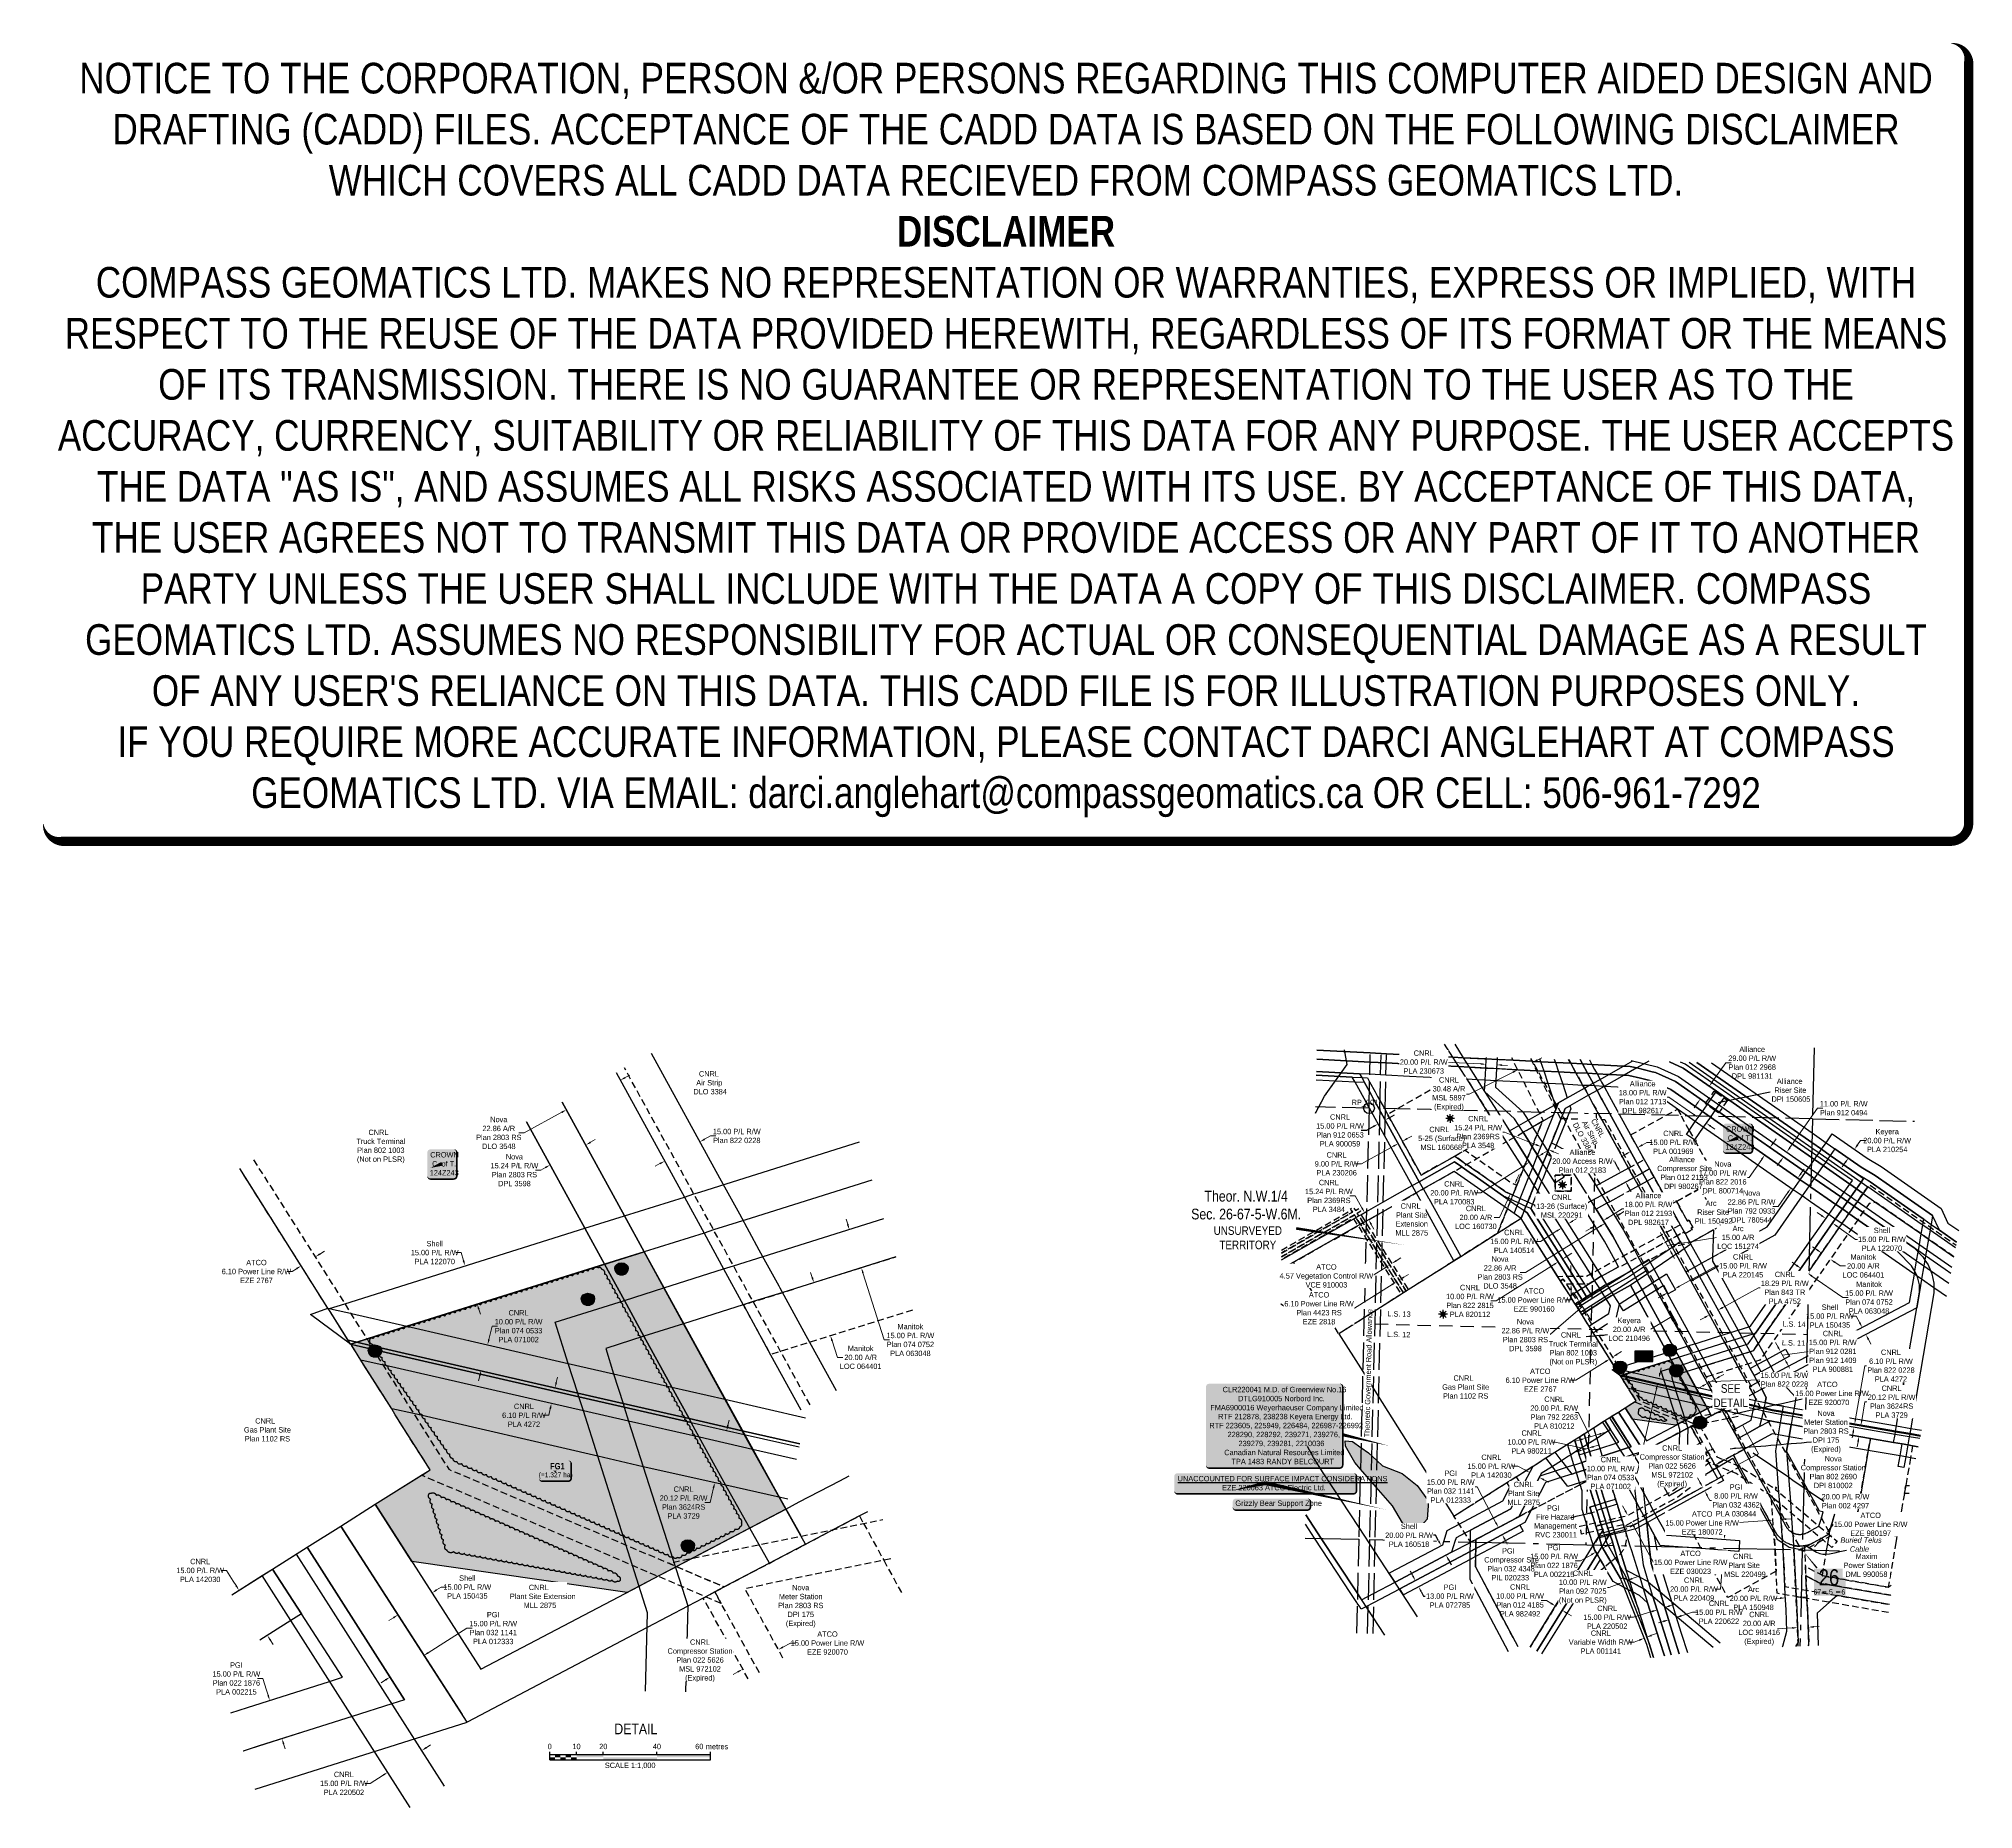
# Model space of a CAD drawing. Extents: x 390804 to 394411, y 6076507 to 6079809.
import ezdxf
from ezdxf.enums import TextEntityAlignment as Align

# ---------------------------------------------------------------- set-up
doc = ezdxf.new("R2010")
doc.units = 0
doc.header["$LTSCALE"] = 5
doc.header["$PDSIZE"] = 0.5
for name, pattern in [('0', [1, 1, 0]), ('foc-ACCESSROAD', [3.75, 2.5, -1.25]), ('foc-FLOWLINE', [3.75, 2.5, -1.25]), ('foc-LSD', [8, 5, -3]), ('foc-QUARTERLINE', [33, 25, -3, 2, -3]), ('foc-UNSURVEYED', [12.5, 10, -2.5]), ('foc-WHEELTRACKS', [2, 0.4, -1.6])]:
    doc.linetypes.add(name, pattern=pattern)
doc.layers.get('Defpoints').update_dxf_attribs({"color": 9})
for name, color, linetype in [('10', 1, 'Continuous'), ('35', 37, 'Continuous'), ('9', 3, 'Continuous'), ('AS-SURFACE IMPACT', 7, 'Continuous'), ('AS-TELEPHONE-T', 224, 'Continuous'), ('AS-TELUS', 224, 'foc-TEL'), ('AS-UNDERLAY-H', 141, 'Continuous'), ('AS-WILDLIFE-BLOCK', 131, 'Continuous'), ('C-AR', 13, 'foc-ACCESSROAD'), ('C-RW', 13, 'Continuous'), ('C-SYMBOL', 7, 'Continuous'), ('C-WS', 13, 'foc-ACCESSROAD'), ('C-WS-S', 13, 'Continuous'), ('CG-NOTES', 7, 'Continuous'), ('DETAIL-T', 7, 'Continuous'), ('F-AR', 190, 'foc-ACCESSROAD'), ('F-EZE', 190, 'foc-FLOWLINE'), ('F-RW', 190, 'Continuous'), ('F-VCE', 190, 'foc-FLOWLINE'), ('F-WS', 190, 'foc-ACCESSROAD'), ('L-ROAD-T', 7, 'Continuous'), ('L-SECLBL', 7, 'Continuous'), ('L-SECQ', 8, 'foc-QUARTERLINE'), ('L-SECTION-LSD', 7, 'foc-LSD'), ('L-TITLEDB', 4, 'Continuous'), ('L-TITLEDB-T', 4, 'Continuous'), ('L-UNS-T', 3, 'Continuous'), ('L-USEC', 7, 'foc-UNSURVEYED'), ('P-CROSSINGS', 250, 'Continuous'), ('P-TEMP-BLOCKS', 250, 'Continuous'), ('P-WORKAREA', 113, 'Continuous'), ('P-WORKAREA-H', 111, 'Continuous'), ('T-BUSH', 110, '0'), ('T-WATER', 160, 'Continuous'), ('T-WATER-H', 133, 'Continuous'), ('T-WATER-P3', 160, 'foc-WHEELTRACKS')]:
    doc.layers.add(name, color=color, linetype=linetype)
for name, color, linetype, lineweight in [('C-AR-T', 13, 'Continuous', 9), ('C-RW-T', 13, 'Continuous', 9), ('C-WS-T', 13, 'Continuous', 9), ('F-AR-T', 190, 'Continuous', 9), ('F-EZE-T', 190, 'Continuous', 9), ('F-RW-T', 190, 'Continuous', 9), ('F-VCE-T', 190, 'Continuous', 9), ('F-WS-T', 190, 'Continuous', 9)]:
    doc.layers.add(name, color=color, linetype=linetype, lineweight=lineweight)
doc.layers.add('DISCLAIMER', color=7, linetype='Continuous', plot=False)
doc.styles.add('100L', font='ARIALN.TTF', dxfattribs={"height": 11})
doc.styles.add('175L', font='ARIALN.TTF', dxfattribs={"height": 20})
doc.styles.add('80', font='ARIALN.TTF', dxfattribs={"height": 10})
doc.styles.add('80CG', font='ARIALN.TTF', dxfattribs={"height": 10})
doc.styles.add('80L', font='ARIALN.TTF', dxfattribs={"height": 10})
doc.styles.add('BOLD', font='ARIALNB.TTF')
doc.styles.add('Crossing', font='ARIALN.TTF', dxfattribs={"height": 10})
doc.styles.add('foc-LtypeFont', font='ARIALN.TTF', dxfattribs={"height": 7.35})
doc.styles.add('SIMPLEX', font='ARIALN.TTF')
doc.linetypes.add('foc-TEL', pattern='A,2,-1,["T",foc-LtypeFont,S=0.2,R=0,X=-0.425,Y=-0.75],-1.24,8', length=12.24)
doc.linetypes.add('foc-TOPO-flowdirection-NOLINE', pattern='A,0,[">",foc-LtypeFont,S=0.3,R=0,X=0,Y=-0.945],-20,[">",foc-LtypeFont,S=0.3,R=0,X=0,Y=-0.945],0', length=20)
doc.dimstyles.new('Compass 5 000', dxfattribs={"dimscale": 5, "dimtxt": 9, "dimasz": 2, "dimexe": 0.2, "dimexo": 0.0625, "dimgap": 0.5, "dimtad": 0, "dimtih": 1, "dimtoh": 1, "dimzin": 0, "dimdsep": 46, "dimtxsty": '80CG', "dimcen": 0.1, "dimse1": 1, "dimse2": 1, "dimclrd": 256, "dimclrt": 256, "dimaunit": 1, "dimadec": 4, "dimazin": 0, "dimtfac": 0.06, "dimtofl": 0, "dimtmove": 0, "dimatfit": 1, "dimfxl": 0.2, "dimtolj": 1, "dimtzin": 0, "dimlwd": -1, "dimarcsym": 0})

msp = doc.modelspace()

# ---------------------------------------------------------------- texts
at = {"layer": '35', "color": 3, "style": '80'}
msp.add_attdef('RP_001', (393252.157, 6077820.256), 'RP', height=9.9963, dxfattribs=at)
at = {"layer": 'C-SYMBOL', "color": 3, "insert": (393055.421, 6077660.36), "char_height": 20, "width": 214.93125, "attachment_point": 2, "style": '175L'}
msp.add_mtext('Theor. N.W.1/4 \\PSec. 26-67-5-W.6M.', dxfattribs=at)
at = {"layer": 'C-WS-T', "insert": (393942.267, 6076983.529), "char_height": 10, "attachment_point": 1, "rotation": 359.962752, "style": '80L'}
msp.add_mtext_dynamic_manual_height_columns('\\pi21.10777;CNRL\\P\\pi12.37653;Plant Site\\P\\pi4.40927;MSL 220499', width=72.41335, gutter_width=50, heights=[0], dxfattribs=at)
at = {"layer": 'DETAIL-T', "color": 3, "insert": (391917.321, 6076656.607), "char_height": 19.9926, "width": 223.77564, "attachment_point": 5, "style": '80CG'}
msp.add_mtext('DETAIL', dxfattribs=at)
at = {"layer": 'F-WS-T', "insert": (394035.137, 6077869.783), "char_height": 9.99634, "attachment_point": 1, "rotation": 359.962752, "style": '80L'}
msp.add_mtext_dynamic_manual_height_columns('\\pi9.83215;Alliance\\P\\pi5.50563;Riser Site\\P\\pi0.06083;DPI 150605', width=59.2678, gutter_width=50, heights=[0], dxfattribs=at)
at = {"layer": 'L-UNS-T', "color": 3, "insert": (393058.535, 6077572.715), "char_height": 16, "attachment_point": 5, "style": '80L'}
msp.add_mtext_dynamic_manual_height_columns('UNSURVEYED TERRITORY', width=126.41375, gutter_width=47.5, heights=[0], dxfattribs=at)

# ---------------------------------------------------------------- blocks, each defined once
blk = doc.blocks.new('*D27')
at = {"layer": 'C-RW', "transparency": 16777216}
for p, q in [((393323.3, 6077797.2), (393332.1, 6077802)), ((393279.6, 6077773), (393269.6, 6077773)), ((393292.7, 6077780.2), (393279.6, 6077773))]:
    blk.add_line(p, q, dxfattribs=at)
for points in [[(393322.5, 6077798.6), (393324.1, 6077795.7), (393314.6, 6077792.3)], [(393291.9, 6077781.7), (393293.5, 6077778.8), (393301.5, 6077785.1)]]:
    blk.add_solid(points, dxfattribs=at)
at = {"layer": 'Defpoints', "color": 0, "transparency": 16777216}
for p in [(393301.5, 6077785.1), (393407.4, 6077593.9), (393420.5, 6077601.1)]:
    blk.add_point(p, dxfattribs=at)
at = {"layer": 'C-RW', "transparency": 16777216, "insert": (393230.5, 6077773), "char_height": 10, "attachment_point": 5, "style": '80CG'}
blk.add_mtext('\\A1;CNRL\\P15.00 P/L R/W\\PPlan 912 0653\\PPLA 900059', dxfattribs=at)
blk = doc.blocks.new('*D28')
at = {"layer": 'Defpoints', "color": 0, "transparency": 16777216}
for p in [(393752.5, 6077694), (393753.5, 6077694.5), (393762.2, 6077676.3)]:
    blk.add_point(p, dxfattribs=at)
at = {"layer": 'F-AR', "transparency": 16777216}
for p, q in [((393741.9, 6077715.6), (393731.9, 6077715.6)), ((393748.7, 6077703.3), (393741.9, 6077715.6)), ((393767.9, 6077668), (393772.7, 6077659.3))]:
    blk.add_line(p, q, dxfattribs=at)
for points in [[(393750.1, 6077704.1), (393747.2, 6077702.5), (393753.5, 6077694.5)], [(393769.4, 6077668.8), (393766.4, 6077667.2), (393763.1, 6077676.8)]]:
    blk.add_solid(points, dxfattribs=at)
at = {"layer": 'F-AR', "transparency": 16777216, "insert": (393682.5, 6077715.6), "char_height": 10, "attachment_point": 5, "style": '80CG', "bg_fill": 3, "box_fill_scale": 1.1, "bg_fill_color": 256, "bg_fill_true_color": 13158600, "bg_fill_transparency": 0}
blk.add_mtext('\\A1;Alliance\\P20.00 Access R/W\\PPlan 012 2183', dxfattribs=at)
blk = doc.blocks.new('*D29')
at = {"layer": 'Defpoints', "color": 0, "transparency": 16777216}
for p in [(394052.2, 6077075.6), (394061.9, 6077087), (394128.3, 6077011.5)]:
    blk.add_point(p, dxfattribs=at)
at = {"layer": 'F-EZE', "transparency": 16777216}
for p, q in [((394144.4, 6077030.6), (394150.9, 6077038.3)), ((394150.9, 6077038.3), (394160.9, 6077038.3)), ((394121.9, 6077003.8), (394115.4, 6076996.2))]:
    blk.add_line(p, q, dxfattribs=at)
for points in [[(394143.1, 6077031.7), (394145.7, 6077029.5), (394138, 6077023)], [(394120.6, 6077004.9), (394123.2, 6077002.8), (394128.3, 6077011.5)]]:
    blk.add_solid(points, dxfattribs=at)
at = {"layer": 'F-EZE', "transparency": 16777216, "insert": (394220, 6077038.3), "char_height": 10, "attachment_point": 5, "style": '80CG', "bg_fill": 3, "box_fill_scale": 1.1, "bg_fill_color": 256, "bg_fill_true_color": 13158600, "bg_fill_transparency": 0}
blk.add_mtext('\\A1;ATCO\\P15.00 Power Line R/W\\PEZE 980197', dxfattribs=at)
blk = doc.blocks.new('*D30')
at = {"layer": 'Defpoints', "color": 0, "transparency": 16777216}
for p in [(393377, 6076921.9), (393400.3, 6076948.9)]:
    blk.add_point(p, dxfattribs=at)
at = {"layer": 'F-AR', "transparency": 16777216}
for p, q in [((393366.2, 6076942.1), (393361.6, 6076950.9)), ((393381.7, 6076913), (393386.3, 6076904.2)), ((393386.3, 6076904.2), (393396.3, 6076904.2))]:
    blk.add_line(p, q, dxfattribs=at)
for points in [[(393367.7, 6076942.9), (393364.8, 6076941.3), (393370.9, 6076933.3)], [(393383.1, 6076913.8), (393380.2, 6076912.3), (393377, 6076921.9)]]:
    blk.add_solid(points, dxfattribs=at)
at = {"layer": 'F-AR', "transparency": 16777216, "insert": (393435.4, 6076904.2), "char_height": 10, "attachment_point": 5, "style": '80CG', "bg_fill": 3, "box_fill_scale": 1.1, "bg_fill_color": 256, "bg_fill_true_color": 13158600, "bg_fill_transparency": 0}
blk.add_mtext('\\A1;PGI\\P13.00 P/L R/W\\PPLA 072785', dxfattribs=at)
at = {"layer": 'Defpoints', "color": 0, "transparency": 16777216}
blk.add_point((393406.4, 6076937.5), dxfattribs=at)
blk = doc.blocks.new('L-SECLBL')
at = {"layer": '9', "color": 7}
for p, q in [((-5.1, -27.8), (-12.3, -27.8)), ((20.7, -27.8), (13.5, -27.8))]:
    blk.add_line(p, q, dxfattribs=at)
at = {"layer": '10', "color": 2, "style": 'SIMPLEX'}
blk.add_attdef('SEC', text='', height=30, dxfattribs=at).set_placement((0, 0), align=Align.MIDDLE)
at = {"layer": '10', "color": 5, "style": '80L'}
blk.add_attdef('TWP', text='', height=9.5, dxfattribs=at).set_placement((-14.4, -27.4), align=Align.MIDDLE_RIGHT)
blk.add_attdef('RGE', text='', height=9.5, dxfattribs=at).set_placement((3.6, -27.4), align=Align.MIDDLE_CENTER)
blk.add_attdef('MER', text='', height=9.5, dxfattribs=at).set_placement((23.2, -27.4), align=Align.MIDDLE_LEFT)
blk = doc.blocks.new('*D31')
at = {"layer": 'Defpoints', "color": 0, "transparency": 16777216}
for p in [(393405.8, 6076968.8), (393428.4, 6076980.7)]:
    blk.add_point(p, dxfattribs=at)
at = {"layer": 'F-AR', "transparency": 16777216}
for p, q in [((393408.8, 6077017.8), (393398.8, 6077017.8)), ((393414.4, 6077007.2), (393408.8, 6077017.8)), ((393433.1, 6076971.9), (393437.7, 6076963))]:
    blk.add_line(p, q, dxfattribs=at)
for points in [[(393415.9, 6077008), (393412.9, 6077006.5), (393419.1, 6076998.4)], [(393434.5, 6076972.6), (393431.6, 6076971.1), (393428.4, 6076980.7)]]:
    blk.add_solid(points, dxfattribs=at)
at = {"layer": 'F-AR', "transparency": 16777216, "insert": (393359.2, 6077017.8), "char_height": 10, "attachment_point": 5, "style": '80CG', "bg_fill": 3, "box_fill_scale": 1.1, "bg_fill_color": 256, "bg_fill_true_color": 13158600, "bg_fill_transparency": 0}
blk.add_mtext('\\A1;Shell\\P20.00 P/L R/W\\PPLA 160518', dxfattribs=at)
at = {"layer": 'Defpoints', "color": 0, "transparency": 16777216}
blk.add_point((393396.4, 6076986.4), dxfattribs=at)
blk = doc.blocks.new('*U25')
h = blk.add_hatch(color=255)
edge = h.paths.add_edge_path()
edge.add_line((-164, -20), (164, -20))
edge.add_arc((164, -14), 6, 270, 360)
edge.add_line((170, -14), (170, 12.5))
edge.add_arc((164, 12.5), 6, 0, 90)
edge.add_line((164, 18.5), (-164, 18.5))
edge.add_arc((-164, 12.5), 6, 90, 180)
edge.add_line((-170, 12.5), (-170, -14))
edge.add_arc((-164, -14), 6, 180, 270)
at = {"color": 1, "flags": 128}
blk.add_lwpolyline([(-164, -20, 3, 3, 0), (164, -20, 3, 3, 0.414214), (170, -14, 3, 3, 0), (170, 12.5, 3, 0, 0.414214), (164, 18.5, 0, 0, 0), (-164, 18.5, 0, 0, 0.414214), (-170, 12.5, 0, 0, 0), (-170, -14, 0, 3, 0.414214)], format="xyseb", close=True, dxfattribs=at)
for points in [[(-62.9, -14.1, 0, 7.5, 0), (0, 0, 0, 0, 0)], [(224.5, -49.3, 0, 7.5, 0), (0, 0, 0, 0, 0)]]:
    blk.add_lwpolyline(points, format="xyseb", dxfattribs=at)
at = {"color": 1, "style": '80'}
blk.add_attdef('ENTER_TEXT_001', (-26.8, -4.9), '', height=10, dxfattribs=at)
blk = doc.blocks.new('*D32')
at = {"layer": 'C-AR-T', "transparency": 16777216}
for p, q in [((394073.9, 6076845), (394046.4, 6076843.6)), ((394113.8, 6076846.9), (394123.8, 6076847.4))]:
    blk.add_line(p, q, dxfattribs=at)
for points in [[(394073.8, 6076846.6), (394074, 6076843.3), (394083.9, 6076845.5)], [(394113.7, 6076848.6), (394113.9, 6076845.3), (394103.8, 6076846.4)]]:
    blk.add_solid(points, dxfattribs=at)
at = {"layer": 'Defpoints', "color": 0, "transparency": 16777216}
for p in [(394079.8, 6076928.8), (394099.7, 6076929.8), (394083.9, 6076845.5)]:
    blk.add_point(p, dxfattribs=at)
at = {"layer": 'C-AR-T', "transparency": 16777216, "insert": (394012.1, 6076843.6), "char_height": 10, "attachment_point": 5, "style": '80CG'}
blk.add_mtext('\\A1;CNRL\\P20.00 A/R\\PLOC 981416\\P(Expired)', dxfattribs=at)
blk = doc.blocks.new('*D33')
at = {"layer": 'C-AR-T', "transparency": 16777216}
for p, q in [((393598.2, 6077904.2), (393607.1, 6077908.6)), ((393553.1, 6077881.6), (393471.5, 6077840.8)), ((393471.5, 6077840.8), (393461.5, 6077840.8))]:
    blk.add_line(p, q, dxfattribs=at)
for points in [[(393597.4, 6077905.6), (393598.9, 6077902.7), (393589.2, 6077899.7)], [(393552.3, 6077883.1), (393553.8, 6077880.1), (393562, 6077886.1)]]:
    blk.add_solid(points, dxfattribs=at)
at = {"layer": 'Defpoints', "color": 0, "transparency": 16777216}
for p in [(393562, 6077886.1), (393593.3, 6077823.4), (393620.6, 6077837)]:
    blk.add_point(p, dxfattribs=at)
at = {"layer": 'C-AR-T', "transparency": 16777216, "insert": (393433.6, 6077840.8), "char_height": 10, "attachment_point": 5, "style": '80CG', "bg_fill": 3, "box_fill_scale": 1.1, "bg_fill_color": 256, "bg_fill_true_color": 13158600, "bg_fill_transparency": 0}
blk.add_mtext('\\A1;CNRL\\P30.48 A/R\\PMSL 5897\\P(Expired)', dxfattribs=at)
blk = doc.blocks.new('*D34')
at = {"layer": 'C-AR-T', "transparency": 16777216}
for p, q in [((393560.4, 6077681.8), (393564.5, 6077690.9)), ((393543.8, 6077645.4), (393528.1, 6077610.7)), ((393528.1, 6077610.7), (393518.1, 6077610.7))]:
    blk.add_line(p, q, dxfattribs=at)
for points in [[(393558.8, 6077682.5), (393561.9, 6077681.1), (393556.2, 6077672.7)], [(393542.3, 6077646.1), (393545.4, 6077644.7), (393548, 6077654.5)]]:
    blk.add_solid(points, dxfattribs=at)
at = {"layer": 'Defpoints', "color": 0, "transparency": 16777216}
for p in [(393548, 6077654.5), (393548.2, 6077654.4), (393556.4, 6077672.6)]:
    blk.add_point(p, dxfattribs=at)
at = {"layer": 'C-AR-T', "transparency": 16777216, "insert": (393483.8, 6077610.7), "char_height": 10, "attachment_point": 5, "style": '80CG'}
blk.add_mtext('\\A1;CNRL\\P20.00 A/R\\PLOC 160730', dxfattribs=at)
blk = doc.blocks.new('*D35')
at = {"layer": 'C-AR-T', "transparency": 16777216}
for p, q in [((393863.4, 6077482.3), (393932.8, 6077520.4)), ((393932.8, 6077520.4), (393942.8, 6077520.4)), ((393832.8, 6077465.5), (393824, 6077460.7))]:
    blk.add_line(p, q, dxfattribs=at)
for points in [[(393832, 6077466.9), (393833.6, 6077464), (393841.5, 6077470.3)], [(393862.6, 6077483.8), (393864.2, 6077480.9), (393854.7, 6077477.5)]]:
    blk.add_solid(points, dxfattribs=at)
at = {"layer": 'Defpoints', "color": 0, "transparency": 16777216}
for p in [(393836.6, 6077479.3), (393849.7, 6077486.5), (393854.7, 6077477.5)]:
    blk.add_point(p, dxfattribs=at)
at = {"layer": 'C-AR-T', "transparency": 16777216, "insert": (393981.9, 6077520.4), "char_height": 10, "attachment_point": 5, "style": '80CG', "bg_fill": 3, "box_fill_scale": 1.1, "bg_fill_color": 256, "bg_fill_true_color": 13158600, "bg_fill_transparency": 0}
blk.add_mtext('\\A1;CNRL\\P15.00 P/L R/W\\PPLA 220145', dxfattribs=at)
blk = doc.blocks.new('*D36')
at = {"layer": 'C-AR-T', "transparency": 16777216}
for p, q in [((393845.7, 6076886.3), (393855.2, 6076889.3)), ((393777.8, 6076864.9), (393767.8, 6076864.9)), ((393812.2, 6076875.7), (393777.8, 6076864.9))]:
    blk.add_line(p, q, dxfattribs=at)
for points in [[(393845.2, 6076887.9), (393846.2, 6076884.7), (393836.2, 6076883.3)], [(393811.7, 6076877.3), (393812.7, 6076874.1), (393821.7, 6076878.7)]]:
    blk.add_solid(points, dxfattribs=at)
at = {"layer": 'Defpoints', "color": 0, "transparency": 16777216}
for p in [(393821.7, 6076878.7), (393824.1, 6076871.1), (393838.6, 6076875.6)]:
    blk.add_point(p, dxfattribs=at)
at = {"layer": 'C-AR-T', "transparency": 16777216, "insert": (393728.7, 6076864.9), "char_height": 10, "attachment_point": 5, "style": '80CG'}
blk.add_mtext('\\A1;CNRL\\P15.00 P/L R/W\\PPLA 220502', dxfattribs=at)
blk = doc.blocks.new('*D37')
at = {"layer": 'C-AR-T', "transparency": 16777216}
for p, q in [((393833.8, 6076857.3), (393824.3, 6076854.3)), ((393867.2, 6076867.6), (393887.9, 6076874.1)), ((393887.9, 6076874.1), (393897.9, 6076874.1))]:
    blk.add_line(p, q, dxfattribs=at)
for points in [[(393833.3, 6076858.9), (393834.3, 6076855.7), (393843.4, 6076860.2)], [(393866.7, 6076869.2), (393867.7, 6076866), (393857.7, 6076864.7)]]:
    blk.add_solid(points, dxfattribs=at)
at = {"layer": 'Defpoints', "color": 0, "transparency": 16777216}
for p in [(393857.7, 6076864.7), (393861.5, 6076852.3), (393847.2, 6076847.9)]:
    blk.add_point(p, dxfattribs=at)
at = {"layer": 'C-AR-T', "transparency": 16777216, "insert": (393937, 6076874.1), "char_height": 10, "attachment_point": 5, "style": '80CG'}
blk.add_mtext('\\A1;CNRL\\P15.00 P/L R/W\\PPLA 220622', dxfattribs=at)
blk = doc.blocks.new('*D38')
at = {"layer": 'C-AR-T', "transparency": 16777216}
for p, q in [((393492.8, 6077896.9), (393426.1, 6077900.4)), ((393532.7, 6077894.9), (393542.7, 6077894.3))]:
    blk.add_line(p, q, dxfattribs=at)
for points in [[(393492.9, 6077898.6), (393492.7, 6077895.3), (393502.8, 6077896.4)], [(393532.8, 6077896.5), (393532.6, 6077893.2), (393522.7, 6077895.4)]]:
    blk.add_solid(points, dxfattribs=at)
at = {"layer": 'Defpoints', "color": 0, "transparency": 16777216}
for p in [(393502.8, 6077896.4), (393502, 6077880.7), (393521.9, 6077879.7)]:
    blk.add_point(p, dxfattribs=at)
at = {"layer": 'C-AR-T', "transparency": 16777216, "insert": (393386.6, 6077900.4), "char_height": 10, "attachment_point": 5, "style": '80CG', "bg_fill": 3, "box_fill_scale": 1.1, "bg_fill_color": 256, "bg_fill_true_color": 13158600, "bg_fill_transparency": 0}
blk.add_mtext('\\A1;CNRL\\P20.00 P/L R/W\\PPLA 230673', dxfattribs=at)
blk = doc.blocks.new('*D39')
at = {"layer": 'C-AR-T', "transparency": 16777216}
for p, q in [((393779.2, 6076818.5), (393769.2, 6076818.5)), ((393788.5, 6076822.1), (393779.2, 6076818.5)), ((393811.5, 6076831.2), (393820.8, 6076834.8))]:
    blk.add_line(p, q, dxfattribs=at)
for points in [[(393787.9, 6076823.7), (393789.1, 6076820.6), (393797.8, 6076825.8)], [(393810.9, 6076832.7), (393812.1, 6076829.6), (393802.2, 6076827.5)]]:
    blk.add_solid(points, dxfattribs=at)
at = {"layer": 'Defpoints', "color": 0, "transparency": 16777216}
for p in [(393782.4, 6076865.1), (393786.8, 6076866.8), (393797.8, 6076825.8)]:
    blk.add_point(p, dxfattribs=at)
at = {"layer": 'C-AR-T', "transparency": 16777216, "insert": (393716.8, 6076818.5), "char_height": 10, "attachment_point": 5, "style": '80CG'}
blk.add_mtext('\\A1;CNRL\\PVariable Width R/W\\PPLA 001141', dxfattribs=at)
blk = doc.blocks.new('*D40')
at = {"layer": 'C-AR-T', "transparency": 16777216}
for p, q in [((393947.8, 6077019.9), (393948.6, 6077029.9)), ((393944.8, 6076980.1), (393940, 6076917.4)), ((393940, 6076917.4), (393930, 6076917.4))]:
    blk.add_line(p, q, dxfattribs=at)
for points in [[(393946.2, 6077020.1), (393949.5, 6077019.8), (393947.1, 6077010)], [(393943.1, 6076980.2), (393946.4, 6076979.9), (393945.5, 6076990)]]:
    blk.add_solid(points, dxfattribs=at)
at = {"layer": 'Defpoints', "color": 0, "transparency": 16777216}
for p in [(393947.9, 6077009.9), (393945.5, 6076990), (393946.3, 6076990)]:
    blk.add_point(p, dxfattribs=at)
at = {"layer": 'C-AR-T', "transparency": 16777216, "insert": (393890.5, 6076917.4), "char_height": 10, "attachment_point": 5, "style": '80CG'}
blk.add_mtext('\\A1;CNRL\\P20.00 P/L R/W\\PPLA 220409', dxfattribs=at)
blk = doc.blocks.new('*D41')
at = {"layer": 'C-RW-T', "transparency": 16777216}
for p, q in [((394047.2, 6077369), (394042.4, 6077377.7)), ((394052, 6077360.2), (394059.3, 6077347)), ((394055.7, 6077353.6), (394105.3, 6077360.8)), ((394105.3, 6077360.8), (394110.3, 6077360.8)), ((394064.1, 6077338.3), (394068.9, 6077329.5))]:
    blk.add_line(p, q, dxfattribs=at)
for points in [[(394048.7, 6077369.8), (394045.8, 6077368.2), (394052, 6077360.2)], [(394065.6, 6077339.1), (394062.7, 6077337.5), (394059.3, 6077347)]]:
    blk.add_solid(points, dxfattribs=at)
at = {"layer": 'Defpoints', "color": 0, "transparency": 16777216}
for p in [(394046.4, 6077357.1), (394053.7, 6077343.9), (394059.3, 6077347)]:
    blk.add_point(p, dxfattribs=at)
at = {"layer": 'C-RW-T', "transparency": 16777216, "insert": (394149.4, 6077360.8), "char_height": 10, "attachment_point": 5, "style": '80CG', "bg_fill": 3, "box_fill_scale": 1.1, "bg_fill_color": 256, "bg_fill_true_color": 13158600, "bg_fill_transparency": 0}
blk.add_mtext('\\A1;CNRL\\P15.00 P/L R/W\\PPlan 912 0281\\PPlan 912 1409\\PPLA 900881', dxfattribs=at)
blk = doc.blocks.new('*D42')
at = {"layer": 'C-RW-T', "transparency": 16777216}
for p, q in [((393355.6, 6077757.7), (393364.4, 6077762.5)), ((393330.2, 6077743.6), (393270.4, 6077710.6)), ((393270.4, 6077710.6), (393260.4, 6077710.6))]:
    blk.add_line(p, q, dxfattribs=at)
for points in [[(393354.8, 6077759.1), (393356.4, 6077756.2), (393346.9, 6077752.8)], [(393329.4, 6077745.1), (393331, 6077742.2), (393339, 6077748.5)]]:
    blk.add_solid(points, dxfattribs=at)
at = {"layer": 'Defpoints', "color": 0, "transparency": 16777216}
for p in [(393339, 6077748.5), (393346.5, 6077734.9), (393354.3, 6077739.3)]:
    blk.add_point(p, dxfattribs=at)
at = {"layer": 'C-RW-T', "transparency": 16777216, "insert": (393224.1, 6077710.6), "char_height": 10, "attachment_point": 5, "style": '80CG'}
blk.add_mtext('\\A1;CNRL\\P9.00 P/L R/W\\PPLA 230206', dxfattribs=at)
blk = doc.blocks.new('*D43')
at = {"layer": 'C-RW-T', "transparency": 16777216}
for p, q in [((393664.6, 6077604.2), (393673, 6077609.5)), ((393634.9, 6077585.4), (393604.1, 6077565.9)), ((393604.1, 6077565.9), (393594.1, 6077565.9))]:
    blk.add_line(p, q, dxfattribs=at)
for points in [[(393634, 6077586.8), (393635.8, 6077584), (393643.3, 6077590.7)], [(393663.7, 6077605.6), (393665.4, 6077602.8), (393656.1, 6077598.8)]]:
    blk.add_solid(points, dxfattribs=at)
at = {"layer": 'Defpoints', "color": 0, "transparency": 16777216}
for p in [(393643.3, 6077590.7), (393665.2, 6077556.2), (393678, 6077564.3)]:
    blk.add_point(p, dxfattribs=at)
at = {"layer": 'C-RW-T', "transparency": 16777216, "insert": (393555.1, 6077565.9), "char_height": 10, "attachment_point": 5, "style": '80CG'}
blk.add_mtext('\\A1;CNRL\\P15.00 P/L R/W\\PPLA 140514', dxfattribs=at)
blk = doc.blocks.new('*D44')
at = {"layer": 'C-RW-T', "transparency": 16777216}
for p, q in [((393258.8, 6077650.7), (393248.8, 6077650.7)), ((393271.4, 6077628.3), (393258.8, 6077650.7)), ((393288.8, 6077597.6), (393293.7, 6077588.9))]:
    blk.add_line(p, q, dxfattribs=at)
for points in [[(393272.9, 6077629.1), (393270, 6077627.4), (393276.4, 6077619.6)], [(393290.2, 6077598.4), (393287.3, 6077596.8), (393283.9, 6077606.3)]]:
    blk.add_solid(points, dxfattribs=at)
at = {"layer": 'Defpoints', "color": 0, "transparency": 16777216}
for p in [(393276.4, 6077619.6), (393222.4, 6077589.1), (393229.9, 6077575.8)]:
    blk.add_point(p, dxfattribs=at)
at = {"layer": 'C-RW-T', "transparency": 16777216, "insert": (393209.7, 6077650.7), "char_height": 10, "attachment_point": 5, "style": '80CG'}
blk.add_mtext('\\A1;CNRL\\P15.24 P/L R/W\\PPlan 2369RS\\PPLA 3484', dxfattribs=at)
blk = doc.blocks.new('*D45')
at = {"layer": 'C-RW-T', "transparency": 16777216}
for p, q in [((393537.1, 6077769.9), (393527.1, 6077769.9)), ((393596, 6077746.3), (393537.1, 6077769.9)), ((393628.6, 6077733.2), (393637.9, 6077729.5))]:
    blk.add_line(p, q, dxfattribs=at)
for points in [[(393596.6, 6077747.9), (393595.3, 6077744.8), (393605.2, 6077742.6)], [(393629.3, 6077734.8), (393628, 6077731.7), (393619.4, 6077737)]]:
    blk.add_solid(points, dxfattribs=at)
at = {"layer": 'Defpoints', "color": 0, "transparency": 16777216}
for p in [(393605.2, 6077742.6), (393593.2, 6077712.5), (393607.3, 6077706.9)]:
    blk.add_point(p, dxfattribs=at)
at = {"layer": 'C-RW-T', "transparency": 16777216, "insert": (393488, 6077769.9), "char_height": 10, "attachment_point": 5, "style": '80CG', "bg_fill": 3, "box_fill_scale": 1.1, "bg_fill_color": 256, "bg_fill_true_color": 13158600, "bg_fill_transparency": 0}
blk.add_mtext('\\A1;CNRL\\P15.24 P/L R/W\\PPlan 2369RS\\PPLA 3548', dxfattribs=at)
blk = doc.blocks.new('*D46')
at = {"layer": 'C-RW-T', "transparency": 16777216}
for p, q in [((394203.3, 6077232), (394209.4, 6077267)), ((394209.4, 6077267), (394219.4, 6077267)), ((394196.4, 6077192.4), (394194.7, 6077182.6))]:
    blk.add_line(p, q, dxfattribs=at)
for points in [[(394201.7, 6077232.3), (394204.9, 6077231.7), (394201.6, 6077222.1)], [(394194.8, 6077192.7), (394198.1, 6077192.1), (394198.1, 6077202.3)]]:
    blk.add_solid(points, dxfattribs=at)
at = {"layer": 'Defpoints', "color": 0, "transparency": 16777216}
for p in [(394199.4, 6077222.5), (394201.6, 6077222.1), (394195.9, 6077202.7)]:
    blk.add_point(p, dxfattribs=at)
at = {"layer": 'C-RW-T', "transparency": 16777216, "insert": (394259, 6077267), "char_height": 10, "attachment_point": 5, "style": '80CG', "bg_fill": 3, "box_fill_scale": 1.1, "bg_fill_color": 256, "bg_fill_true_color": 13158600, "bg_fill_transparency": 0}
blk.add_mtext('\\A1;CNRL\\P20.12 P/L R/W\\PPlan 3624RS\\PPLA 3729', dxfattribs=at)
blk = doc.blocks.new('*D47')
at = {"layer": 'C-RW-T', "transparency": 16777216}
for p, q in [((393944.2, 6077442.7), (394010.8, 6077479.4)), ((394010.8, 6077479.4), (394020.8, 6077479.4)), ((393910.6, 6077424.2), (393901.9, 6077419.4))]:
    blk.add_line(p, q, dxfattribs=at)
for points in [[(393909.8, 6077425.7), (393911.5, 6077422.7), (393919.4, 6077429)], [(393943.4, 6077444.2), (393945, 6077441.2), (393935.5, 6077437.9)]]:
    blk.add_solid(points, dxfattribs=at)
at = {"layer": 'Defpoints', "color": 0, "transparency": 16777216}
for p in [(393935.5, 6077437.9), (393940.9, 6077428), (393924.8, 6077419.2)]:
    blk.add_point(p, dxfattribs=at)
at = {"layer": 'C-RW-T', "transparency": 16777216, "insert": (394059.9, 6077479.4), "char_height": 10, "attachment_point": 5, "style": '80CG', "bg_fill": 3, "box_fill_scale": 1.1, "bg_fill_color": 256, "bg_fill_true_color": 13158600, "bg_fill_transparency": 0}
blk.add_mtext('\\A1;CNRL\\P18.29 P/L R/W\\PPlan 843 TR\\PPLA 4752', dxfattribs=at)
blk = doc.blocks.new('*D48')
at = {"layer": 'C-RW-T', "transparency": 16777216}
for p, q in [((393608.8, 6077729.8), (393617.3, 6077735.2)), ((393575, 6077708.4), (393493, 6077656.6)), ((393493, 6077656.6), (393483, 6077656.6))]:
    blk.add_line(p, q, dxfattribs=at)
for points in [[(393607.9, 6077731.3), (393609.7, 6077728.4), (393600.4, 6077724.5)], [(393574.1, 6077709.8), (393575.9, 6077707), (393583.4, 6077713.8)]]:
    blk.add_solid(points, dxfattribs=at)
at = {"layer": 'Defpoints', "color": 0, "transparency": 16777216}
for p in [(393579.3, 6077720.3), (393596.3, 6077731), (393583.4, 6077713.8)]:
    blk.add_point(p, dxfattribs=at)
at = {"layer": 'C-RW-T', "transparency": 16777216, "insert": (393443.4, 6077656.6), "char_height": 10, "attachment_point": 5, "style": '80CG'}
blk.add_mtext('\\A1;CNRL\\P20.00 P/L R/W\\PPLA 170083', dxfattribs=at)
blk = doc.blocks.new('*D49')
at = {"layer": 'C-RW-T', "transparency": 16777216}
for p, q in [((393674.5, 6077246.6), (393669.5, 6077246.6)), ((393697.8, 6077201.7), (393674.5, 6077246.6)), ((393717, 6077207.4), (393726.5, 6077210.3)), ((393678.5, 6077195.9), (393669, 6077193.1)), ((393707.4, 6077204.6), (393688.1, 6077198.8))]:
    blk.add_line(p, q, dxfattribs=at)
for points in [[(393678.1, 6077197.5), (393679, 6077194.3), (393688.1, 6077198.8)], [(393716.5, 6077209), (393717.4, 6077205.8), (393707.4, 6077204.6)]]:
    blk.add_solid(points, dxfattribs=at)
at = {"layer": 'Defpoints', "color": 0, "transparency": 16777216}
for p in [(393686.7, 6077203.5), (393688.1, 6077198.8), (393706, 6077209.3)]:
    blk.add_point(p, dxfattribs=at)
at = {"layer": 'C-RW-T', "transparency": 16777216, "insert": (393630, 6077246.6), "char_height": 10, "attachment_point": 5, "style": '80CG'}
blk.add_mtext('\\A1;CNRL\\P20.00 P/L R/W\\PPlan 792 2263\\PPLA 810212', dxfattribs=at)
blk = doc.blocks.new('*D50')
at = {"layer": 'C-RW-T', "transparency": 16777216}
for p, q in [((393654.2, 6077538.5), (393662.6, 6077543.9)), ((393628.8, 6077522.5), (393521.8, 6077454.9)), ((393521.8, 6077454.9), (393511.8, 6077454.9))]:
    blk.add_line(p, q, dxfattribs=at)
for points in [[(393653.3, 6077540), (393655.1, 6077537.1), (393645.7, 6077533.2)], [(393628, 6077523.9), (393629.7, 6077521.1), (393637.3, 6077527.9)]]:
    blk.add_solid(points, dxfattribs=at)
at = {"layer": 'Defpoints', "color": 0, "transparency": 16777216}
for p in [(393637.3, 6077527.9), (393644.8, 6077515.9), (393653.3, 6077521.3)]:
    blk.add_point(p, dxfattribs=at)
at = {"layer": 'C-RW-T', "transparency": 16777216, "insert": (393472.8, 6077454.9), "char_height": 10, "attachment_point": 5, "style": '80CG'}
blk.add_mtext('\\A1;CNRL\\P10.00 P/L R/W\\PPlan 822 2815\\PPLA 820112', dxfattribs=at)
blk = doc.blocks.new('*D51')
at = {"layer": 'C-RW-T', "transparency": 16777216}
for p, q in [((393631.7, 6077191.8), (393626.7, 6077191.8)), ((393688.9, 6077178.9), (393631.7, 6077191.8)), ((393674.6, 6077174.6), (393665, 6077171.7)), ((393693.7, 6077180.3), (393684.2, 6077177.5)), ((393703.2, 6077183.2), (393712.8, 6077186.1))]:
    blk.add_line(p, q, dxfattribs=at)
for points in [[(393674.1, 6077176.2), (393675.1, 6077173), (393684.2, 6077177.5)], [(393702.8, 6077184.8), (393703.7, 6077181.6), (393693.7, 6077180.3)]]:
    blk.add_solid(points, dxfattribs=at)
at = {"layer": 'Defpoints', "color": 0, "transparency": 16777216}
for p in [(393684.2, 6077177.5), (393684.3, 6077177.1), (393693.8, 6077179.9)]:
    blk.add_point(p, dxfattribs=at)
at = {"layer": 'C-RW-T', "transparency": 16777216, "insert": (393587.6, 6077191.8), "char_height": 10, "attachment_point": 5, "style": '80CG'}
blk.add_mtext('\\A1;CNRL\\P10.00 P/L R/W\\PPLA 980211', dxfattribs=at)
blk = doc.blocks.new('*D52')
at = {"layer": 'C-RW-T', "transparency": 16777216}
for p, q in [((393615.3, 6076896.3), (393605.3, 6076896.3)), ((393623.8, 6076891), (393615.3, 6076896.3)), ((393653.4, 6076872.5), (393661.9, 6076867.3))]:
    blk.add_line(p, q, dxfattribs=at)
for points in [[(393624.7, 6076892.4), (393622.9, 6076889.6), (393632.3, 6076885.7)], [(393654.3, 6076874), (393652.6, 6076871.1), (393645, 6076877.8)]]:
    blk.add_solid(points, dxfattribs=at)
at = {"layer": 'Defpoints', "color": 0, "transparency": 16777216}
for p in [(393632.3, 6076885.7), (393632.9, 6076886.7), (393645.6, 6076878.8)]:
    blk.add_point(p, dxfattribs=at)
at = {"layer": 'C-RW-T', "transparency": 16777216, "insert": (393566.2, 6076896.3), "char_height": 10, "attachment_point": 5, "style": '80CG'}
blk.add_mtext('\\A1;CNRL\\P10.00 P/L R/W\\PPlan 012 4185\\PPLA 982492', dxfattribs=at)
blk = doc.blocks.new('*D53')
at = {"layer": 'C-RW-T', "transparency": 16777216}
for p, q in [((394191.8, 6077235.2), (394209, 6077334.2)), ((394209, 6077334.2), (394219, 6077334.2)), ((394187.3, 6077209.5), (394185.6, 6077199.6))]:
    blk.add_line(p, q, dxfattribs=at)
for points in [[(394185.7, 6077209.8), (394189, 6077209.2), (394189.1, 6077219.4)], [(394190.2, 6077235.5), (394193.5, 6077234.9), (394190.1, 6077225.4)]]:
    blk.add_solid(points, dxfattribs=at)
at = {"layer": 'Defpoints', "color": 0, "transparency": 16777216}
for p in [(394185.3, 6077220), (394186.3, 6077226), (394190.1, 6077225.4)]:
    blk.add_point(p, dxfattribs=at)
at = {"layer": 'C-RW-T', "transparency": 16777216, "insert": (394257.8, 6077334.2), "char_height": 10, "attachment_point": 5, "style": '80CG', "bg_fill": 3, "box_fill_scale": 1.1, "bg_fill_color": 256, "bg_fill_true_color": 13158600, "bg_fill_transparency": 0}
blk.add_mtext('\\A1;CNRL\\P6.10 P/L R/W\\PPlan 822 0228\\PPLA 4272', dxfattribs=at)
blk = doc.blocks.new('*D54')
at = {"layer": 'C-RW-T', "transparency": 16777216}
for p, q in [((393561.8, 6077146.6), (393551.8, 6077146.6)), ((393575.3, 6077139.6), (393561.8, 6077146.6)), ((393610.8, 6077121.3), (393619.7, 6077116.7))]:
    blk.add_line(p, q, dxfattribs=at)
for points in [[(393576.1, 6077141.1), (393574.6, 6077138.1), (393584.2, 6077135)], [(393611.5, 6077122.8), (393610, 6077119.8), (393601.9, 6077125.9)]]:
    blk.add_solid(points, dxfattribs=at)
at = {"layer": 'Defpoints', "color": 0, "transparency": 16777216}
for p in [(393577.2, 6077121.5), (393584.2, 6077135), (393594.9, 6077112.4)]:
    blk.add_point(p, dxfattribs=at)
at = {"layer": 'C-RW-T', "transparency": 16777216, "insert": (393512.7, 6077146.6), "char_height": 10, "attachment_point": 5, "style": '80CG'}
blk.add_mtext('\\A1;CNRL\\P15.00 P/L R/W\\PPLA 142030', dxfattribs=at)
blk = doc.blocks.new('*D55')
at = {"layer": 'C-RW-T', "transparency": 16777216}
for p, q in [((393827.2, 6077320.3), (393829.4, 6077330.1)), ((393820.4, 6077291.1), (393784.3, 6077133.9)), ((393784.3, 6077133.9), (393774.3, 6077133.9))]:
    blk.add_line(p, q, dxfattribs=at)
for points in [[(393825.5, 6077320.7), (393828.8, 6077319.9), (393824.9, 6077310.6)], [(393818.8, 6077291.4), (393822.1, 6077290.7), (393822.7, 6077300.8)]]:
    blk.add_solid(points, dxfattribs=at)
at = {"layer": 'Defpoints', "color": 0, "transparency": 16777216}
for p in [(393767.3, 6077323.8), (393765, 6077314.1), (393822.7, 6077300.8)]:
    blk.add_point(p, dxfattribs=at)
at = {"layer": 'C-RW-T', "transparency": 16777216, "insert": (393735.2, 6077133.9), "char_height": 10, "attachment_point": 5, "style": '80CG', "bg_fill": 3, "box_fill_scale": 1.1, "bg_fill_color": 256, "bg_fill_true_color": 13158600, "bg_fill_transparency": 0}
blk.add_mtext('\\A1;CNRL\\P10.00 P/L R/W\\PPlan 074 0533\\PPLA 071002', dxfattribs=at)
blk = doc.blocks.new('*D56')
at = {"layer": 'Defpoints', "color": 0, "transparency": 16777216}
for p in [(394128.2, 6077544.4), (394073.4, 6077466), (394090, 6077454.3)]:
    blk.add_point(p, dxfattribs=at)
at = {"layer": 'F-AR-T', "transparency": 16777216}
for p, q in [((394120, 6077550.1), (394111.8, 6077555.9)), ((394153.1, 6077527), (394162.9, 6077520.2)), ((394162.9, 6077520.2), (394172.9, 6077520.2))]:
    blk.add_line(p, q, dxfattribs=at)
for points in [[(394121, 6077551.5), (394119.1, 6077548.8), (394128.2, 6077544.4)], [(394154, 6077528.4), (394152.1, 6077525.7), (394144.9, 6077532.8)]]:
    blk.add_solid(points, dxfattribs=at)
at = {"layer": 'F-AR-T', "transparency": 16777216, "insert": (394206.4, 6077520.2), "char_height": 10, "attachment_point": 5, "style": '80CG'}
blk.add_mtext('\\A1;Manitok\\P20.00 A/R\\PLOC 064401', dxfattribs=at)
blk = doc.blocks.new('*D57')
at = {"layer": 'Defpoints', "color": 0, "transparency": 16777216}
for p in [(393724.4, 6077599.7), (393738.5, 6077576.8), (393757.9, 6077588.8)]:
    blk.add_point(p, dxfattribs=at)
at = {"layer": 'F-AR-T', "transparency": 16777216}
for p, q in [((393752.3, 6077616.9), (393760.8, 6077622.2)), ((393715.8, 6077594.4), (393576.1, 6077508)), ((393576.1, 6077508), (393566.1, 6077508))]:
    blk.add_line(p, q, dxfattribs=at)
for points in [[(393751.4, 6077618.4), (393753.2, 6077615.5), (393743.8, 6077611.7)], [(393715, 6077595.8), (393716.7, 6077593), (393724.4, 6077599.7)]]:
    blk.add_solid(points, dxfattribs=at)
at = {"layer": 'F-AR-T', "transparency": 16777216, "insert": (393529, 6077508), "char_height": 10, "attachment_point": 5, "style": '80CG'}
blk.add_mtext('\\A1;Nova\\P22.86 A/R\\PPlan 2803 RS\\PDLO 3548', dxfattribs=at)
blk = doc.blocks.new('*D58')
at = {"layer": 'Defpoints', "color": 0, "transparency": 16777216}
for p in [(393341, 6077493.9), (393344.6, 6077476.7), (393349.7, 6077480)]:
    blk.add_point(p, dxfattribs=at)
at = {"layer": 'F-EZE-T', "transparency": 16777216}
for p, q in [((393349.4, 6077499.2), (393357.9, 6077504.5)), ((393327.4, 6077485.3), (393257.7, 6077441.3)), ((393257.7, 6077441.3), (393247.7, 6077441.3))]:
    blk.add_line(p, q, dxfattribs=at)
for points in [[(393348.5, 6077500.6), (393350.3, 6077497.8), (393341, 6077493.9)], [(393326.5, 6077486.7), (393328.3, 6077483.9), (393335.8, 6077490.6)]]:
    blk.add_solid(points, dxfattribs=at)
at = {"layer": 'F-EZE-T', "transparency": 16777216, "insert": (393191.4, 6077441.3), "char_height": 10, "attachment_point": 5, "style": '80CG', "bg_fill": 3, "box_fill_scale": 1.1, "bg_fill_color": 256, "bg_fill_true_color": 13158600, "bg_fill_transparency": 0}
blk.add_mtext('\\A1;ATCO\\P6.10 Power Line R/W\\PPlan 4423 RS\\PEZE 2818', dxfattribs=at)
blk = doc.blocks.new('*D59')
at = {"layer": 'Defpoints', "color": 0, "transparency": 16777216}
for p in [(393714.2, 6077377.5), (393719.3, 6077380.7), (393733.5, 6077346.8)]:
    blk.add_point(p, dxfattribs=at)
at = {"layer": 'F-EZE-T', "transparency": 16777216}
for p, q in [((393747.1, 6077355.4), (393755.6, 6077360.7)), ((393725, 6077341.5), (393670.2, 6077307)), ((393670.2, 6077307), (393660.2, 6077307))]:
    blk.add_line(p, q, dxfattribs=at)
for points in [[(393746.2, 6077356.8), (393748, 6077354), (393738.6, 6077350)], [(393724.1, 6077342.9), (393725.9, 6077340), (393733.5, 6077346.8)]]:
    blk.add_solid(points, dxfattribs=at)
at = {"layer": 'F-EZE-T', "transparency": 16777216, "insert": (393603.9, 6077307), "char_height": 10, "attachment_point": 5, "style": '80CG'}
blk.add_mtext('\\A1;ATCO\\P6.10 Power Line R/W\\PEZE 2767', dxfattribs=at)
blk = doc.blocks.new('*D60')
at = {"layer": 'Defpoints', "color": 0, "transparency": 16777216}
for p in [(393525.9, 6077032.4), (393545.5, 6077042.7), (393552.4, 6077029.4)]:
    blk.add_point(p, dxfattribs=at)
at = {"layer": 'F-RW-T', "transparency": 16777216}
for p, q in [((393486, 6077108.5), (393476, 6077108.5)), ((393521.3, 6077041.3), (393486, 6077108.5)), ((393537.5, 6077010.3), (393542.2, 6077001.5))]:
    blk.add_line(p, q, dxfattribs=at)
for points in [[(393522.7, 6077042.1), (393519.8, 6077040.5), (393525.9, 6077032.4)], [(393539, 6077011.1), (393536.1, 6077009.5), (393532.9, 6077019.2)]]:
    blk.add_solid(points, dxfattribs=at)
at = {"layer": 'F-RW-T', "transparency": 16777216, "insert": (393436.9, 6077108.5), "char_height": 10, "attachment_point": 5, "style": '80CG', "bg_fill": 3, "box_fill_scale": 1.1, "bg_fill_color": 256, "bg_fill_true_color": 13158600, "bg_fill_transparency": 0}
blk.add_mtext('\\A1;PGI\\P15.00 P/L R/W\\PPlan 032 1141\\PPLA 012333', dxfattribs=at)
blk = doc.blocks.new('*D61')
at = {"layer": 'Defpoints', "color": 0, "transparency": 16777216}
for p in [(394136.5, 6077608.6), (394082.5, 6077531.3), (394094.7, 6077522.7)]:
    blk.add_point(p, dxfattribs=at)
at = {"layer": 'F-RW-T', "transparency": 16777216}
for p, q in [((394128.3, 6077614.3), (394120.1, 6077620)), ((394157, 6077594.3), (394191.9, 6077569.8)), ((394191.9, 6077569.8), (394201.9, 6077569.8))]:
    blk.add_line(p, q, dxfattribs=at)
for points in [[(394129.3, 6077615.7), (394127.3, 6077612.9), (394136.5, 6077608.6)], [(394157.9, 6077595.6), (394156, 6077592.9), (394148.8, 6077600)]]:
    blk.add_solid(points, dxfattribs=at)
at = {"layer": 'F-RW-T', "transparency": 16777216, "insert": (394241, 6077569.8), "char_height": 10, "attachment_point": 5, "style": '80CG', "bg_fill": 3, "box_fill_scale": 1.1, "bg_fill_color": 256, "bg_fill_true_color": 13158600, "bg_fill_transparency": 0}
blk.add_mtext('\\A1;Shell\\P15.00 P/L R/W\\PPLA 122070', dxfattribs=at)
blk = doc.blocks.new('*D62')
at = {"layer": 'Defpoints', "color": 0, "transparency": 16777216}
for p in [(394102, 6077507), (394052.6, 6077462.4), (394064.9, 6077453.9)]:
    blk.add_point(p, dxfattribs=at)
at = {"layer": 'F-RW-T', "transparency": 16777216}
for p, q in [((394081.5, 6077521.3), (394073.3, 6077527)), ((394110.2, 6077501.3), (394167.8, 6077461.1)), ((394167.8, 6077461.1), (394177.8, 6077461.1))]:
    blk.add_line(p, q, dxfattribs=at)
for points in [[(394082.5, 6077522.7), (394080.5, 6077520), (394089.7, 6077515.6)], [(394111.2, 6077502.7), (394109.3, 6077499.9), (394102, 6077507)]]:
    blk.add_solid(points, dxfattribs=at)
at = {"layer": 'F-RW-T', "transparency": 16777216, "insert": (394216.9, 6077461.1), "char_height": 10, "attachment_point": 5, "style": '80CG'}
blk.add_mtext('\\A1;Manitok\\P15.00 P/L R/W\\PPlan 074 0752\\PPLA 063048', dxfattribs=at)
blk = doc.blocks.new('*D63')
at = {"layer": 'Defpoints', "color": 0, "transparency": 16777216}
for p in [(393712.8, 6077584.2), (393721.2, 6077604.7), (393728.1, 6077593.6)]:
    blk.add_point(p, dxfattribs=at)
at = {"layer": 'F-RW-T', "transparency": 16777216}
for p, q in [((393729.7, 6077610), (393756.5, 6077626.5)), ((393756.5, 6077626.5), (393766.5, 6077626.5)), ((393697.4, 6077590.1), (393688.9, 6077584.8))]:
    blk.add_line(p, q, dxfattribs=at)
for points in [[(393728.9, 6077611.4), (393730.6, 6077608.6), (393721.2, 6077604.7)], [(393696.5, 6077591.5), (393698.3, 6077588.6), (393705.9, 6077595.3)]]:
    blk.add_solid(points, dxfattribs=at)
at = {"layer": 'F-RW-T', "transparency": 16777216, "insert": (393805.6, 6077626.5), "char_height": 10, "attachment_point": 5, "style": '80CG', "bg_fill": 3, "box_fill_scale": 1.1, "bg_fill_color": 256, "bg_fill_true_color": 13158600, "bg_fill_transparency": 0}
blk.add_mtext('\\A1;Alliance\\P18.00 P/L R/W\\PPlan 012 2193\\PDPL 982617', dxfattribs=at)
blk = doc.blocks.new('*D64')
at = {"layer": 'Defpoints', "color": 0, "transparency": 16777216}
for p in [(394031.4, 6077721), (394018.3, 6077702.2), (394071.2, 6077665.4)]:
    blk.add_point(p, dxfattribs=at)
at = {"layer": 'F-RW-T', "transparency": 16777216}
for p, q in [((394090, 6077692.4), (394095.8, 6077700.6)), ((394065.5, 6077657.2), (394047.3, 6077631.1)), ((394047.3, 6077631.1), (394037.3, 6077631.1))]:
    blk.add_line(p, q, dxfattribs=at)
for points in [[(394088.7, 6077693.4), (394091.4, 6077691.4), (394084.3, 6077684.2)], [(394064.1, 6077658.1), (394066.9, 6077656.2), (394071.2, 6077665.4)]]:
    blk.add_solid(points, dxfattribs=at)
at = {"layer": 'F-RW-T', "transparency": 16777216, "insert": (393997.8, 6077631.1), "char_height": 10, "attachment_point": 5, "style": '80CG'}
blk.add_mtext('\\A1;Nova\\P22.86 P/L R/W\\PPlan 792 0933\\PDPL 780544', dxfattribs=at)
blk = doc.blocks.new('*D65')
at = {"layer": 'Defpoints', "color": 0, "transparency": 16777216}
for p in [(394022.5, 6077727.2), (394023.7, 6077726.5), (394033.3, 6077740.3)]:
    blk.add_point(p, dxfattribs=at)
at = {"layer": 'F-RW-T', "transparency": 16777216}
for p, q in [((394037.9, 6077749.3), (394043.6, 6077757.5)), ((394016.8, 6077719), (393993.4, 6077685.4)), ((393993.4, 6077685.4), (393983.4, 6077685.4))]:
    blk.add_line(p, q, dxfattribs=at)
for points in [[(394015.5, 6077720), (394018.2, 6077718.1), (394022.5, 6077727.2)], [(394036.6, 6077750.3), (394039.3, 6077748.4), (394032.2, 6077741.1)]]:
    blk.add_solid(points, dxfattribs=at)
at = {"layer": 'F-RW-T', "transparency": 16777216, "insert": (393944.3, 6077685.4), "char_height": 10, "attachment_point": 5, "style": '80CG', "bg_fill": 3, "box_fill_scale": 1.1, "bg_fill_color": 256, "bg_fill_true_color": 13158600, "bg_fill_transparency": 0}
blk.add_mtext('\\A1;Nova\\P17.00 P/L R/W\\PPlan 822 2016\\PDPL 800714', dxfattribs=at)
blk = doc.blocks.new('*D66')
at = {"layer": 'Defpoints', "color": 0, "transparency": 16777216}
for p in [(394167.9, 6077728.5), (394179.4, 6077744.9), (394189.8, 6077737.7)]:
    blk.add_point(p, dxfattribs=at)
at = {"layer": 'F-RW-T', "transparency": 16777216}
for p, q in [((394195.5, 6077745.9), (394201.2, 6077754.1)), ((394201.2, 6077754.1), (394211.2, 6077754.1)), ((394172.6, 6077713), (394166.8, 6077704.8))]:
    blk.add_line(p, q, dxfattribs=at)
for points in [[(394171.2, 6077714), (394173.9, 6077712.1), (394178.3, 6077721.2)], [(394194.1, 6077746.8), (394196.9, 6077744.9), (394189.8, 6077737.7)]]:
    blk.add_solid(points, dxfattribs=at)
at = {"layer": 'F-RW-T', "transparency": 16777216, "insert": (394250.8, 6077754.1), "char_height": 10, "attachment_point": 5, "style": '80CG'}
blk.add_mtext('\\A1;Keyera\\P20.00 P/L R/W\\PPLA 210254', dxfattribs=at)
blk = doc.blocks.new('*D67')
at = {"layer": 'Defpoints', "color": 0, "transparency": 16777216}
for p in [(394051.5, 6077727.8), (394057.8, 6077736.8), (394063.7, 6077732.7)]:
    blk.add_point(p, dxfattribs=at)
at = {"layer": 'F-RW-T', "transparency": 16777216}
for p, q in [((394069.4, 6077740.9), (394120.6, 6077814.3)), ((394120.6, 6077814.3), (394130.6, 6077814.3)), ((394051.7, 6077715.5), (394045.9, 6077707.3))]:
    blk.add_line(p, q, dxfattribs=at)
for points in [[(394050.3, 6077716.4), (394053, 6077714.5), (394057.4, 6077723.7)], [(394068, 6077741.8), (394070.8, 6077739.9), (394063.7, 6077732.7)]]:
    blk.add_solid(points, dxfattribs=at)
at = {"layer": 'F-RW-T', "transparency": 16777216, "insert": (394169.7, 6077814.3), "char_height": 10, "attachment_point": 5, "style": '80CG'}
blk.add_mtext('\\A1;11.00 P/L R/W\\PPlan 912 0494', dxfattribs=at)
blk = doc.blocks.new('*D68')
at = {"layer": 'Defpoints', "color": 0, "transparency": 16777216}
for p in [(393907.2, 6077863.8), (393890.5, 6077839.9), (393919, 6077855.6)]:
    blk.add_point(p, dxfattribs=at)
at = {"layer": 'F-RW-T', "transparency": 16777216}
for p, q in [((393924.7, 6077863.8), (393949.6, 6077899.3)), ((393949.6, 6077899.3), (393959.6, 6077899.3)), ((393896.6, 6077823.4), (393890.8, 6077815.2))]:
    blk.add_line(p, q, dxfattribs=at)
for points in [[(393923.4, 6077864.7), (393926.1, 6077862.8), (393919, 6077855.6)], [(393895.2, 6077824.4), (393897.9, 6077822.5), (393902.3, 6077831.6)]]:
    blk.add_solid(points, dxfattribs=at)
at = {"layer": 'F-RW-T', "transparency": 16777216, "insert": (393999.1, 6077899.3), "char_height": 10, "attachment_point": 5, "style": '80CG'}
blk.add_mtext('\\A1;Alliance\\P29.00 P/L R/W\\PPlan 012 2968\\PDPL 981131', dxfattribs=at)
blk = doc.blocks.new('*D69')
at = {"layer": 'Defpoints', "color": 0, "transparency": 16777216}
for p in [(393818.2, 6077554.2), (393825.5, 6077541), (393844.7, 6077551.5)]:
    blk.add_point(p, dxfattribs=at)
at = {"layer": 'F-RW-T', "transparency": 16777216}
for p, q in [((393832.6, 6077573.5), (393827.8, 6077582.3)), ((393841.1, 6077558.1), (393933.4, 6077573.4)), ((393933.4, 6077573.4), (393938.4, 6077573.4)), ((393837.4, 6077564.7), (393844.7, 6077551.5)), ((393849.5, 6077542.7), (393854.3, 6077533.9))]:
    blk.add_line(p, q, dxfattribs=at)
for points in [[(393834.1, 6077574.3), (393831.2, 6077572.7), (393837.4, 6077564.7)], [(393851, 6077543.5), (393848, 6077541.9), (393844.7, 6077551.5)]]:
    blk.add_solid(points, dxfattribs=at)
at = {"layer": 'F-RW-T', "transparency": 16777216, "insert": (393972.7, 6077573.4), "char_height": 10, "attachment_point": 5, "style": '80CG', "bg_fill": 3, "box_fill_scale": 1.1, "bg_fill_color": 256, "bg_fill_true_color": 13158600, "bg_fill_transparency": 0}
blk.add_mtext('\\A1;Arc\\P15.00 A/R\\PLOC 151274', dxfattribs=at)
blk = doc.blocks.new('*D70')
at = {"layer": 'Defpoints', "color": 0, "transparency": 16777216}
for p in [(393774.2, 6077041.9), (393775.5, 6077059.7), (393782.7, 6077046.5)]:
    blk.add_point(p, dxfattribs=at)
at = {"layer": 'F-RW-T', "transparency": 16777216}
for p, q in [((393762.2, 6077063.8), (393757.4, 6077072.6)), ((393779, 6077033.1), (393815.1, 6076967.3)), ((393815.1, 6076967.3), (393825.1, 6076967.3))]:
    blk.add_line(p, q, dxfattribs=at)
for points in [[(393763.7, 6077064.6), (393760.8, 6077063), (393767, 6077055)], [(393780.5, 6077033.9), (393777.6, 6077032.3), (393774.2, 6077041.9)]]:
    blk.add_solid(points, dxfattribs=at)
at = {"layer": 'F-RW-T', "transparency": 16777216, "insert": (393884.2, 6076967.3), "char_height": 10, "attachment_point": 5, "style": '80CG', "bg_fill": 3, "box_fill_scale": 1.1, "bg_fill_color": 256, "bg_fill_true_color": 13158600, "bg_fill_transparency": 0}
blk.add_mtext('\\A1;ATCO\\P15.00 Power Line R/W\\PEZE 030023', dxfattribs=at)
blk = doc.blocks.new('*D71')
at = {"layer": 'Defpoints', "color": 0, "transparency": 16777216}
for p in [(394037.7, 6077046.2), (394038.3, 6077037.6), (394053.3, 6077038.7)]:
    blk.add_point(p, dxfattribs=at)
at = {"layer": 'F-RW-T', "transparency": 16777216}
for p, q in [((394027.7, 6077045.5), (393965, 6077040.8)), ((394062.6, 6077048.1), (394072.6, 6077048.8))]:
    blk.add_line(p, q, dxfattribs=at)
for points in [[(394027.6, 6077047.1), (394027.8, 6077043.8), (394037.7, 6077046.2)], [(394062.5, 6077049.7), (394062.7, 6077046.4), (394052.6, 6077047.3)]]:
    blk.add_solid(points, dxfattribs=at)
at = {"layer": 'F-RW-T', "transparency": 16777216, "insert": (393905.8, 6077040.8), "char_height": 10, "attachment_point": 5, "style": '80CG', "bg_fill": 3, "box_fill_scale": 1.1, "bg_fill_color": 256, "bg_fill_true_color": 13158600, "bg_fill_transparency": 0}
blk.add_mtext('\\A1;ATCO\\P15.00 Power Line R/W\\PEZE 180072', dxfattribs=at)
blk = doc.blocks.new('*D72')
at = {"layer": 'Defpoints', "color": 0, "transparency": 16777216}
for p in [(393686.2, 6077460), (393688.8, 6077434.6), (393698.4, 6077440.7)]:
    blk.add_point(p, dxfattribs=at)
at = {"layer": 'F-RW-T', "transparency": 16777216}
for p, q in [((393671.3, 6077462.4), (393665.9, 6077470.8)), ((393682.7, 6077444.3), (393620.7, 6077391.1)), ((393676.6, 6077453.9), (393688.8, 6077434.6)), ((393620.7, 6077391.1), (393615.7, 6077391.1)), ((393694.1, 6077426.2), (393699.5, 6077417.7))]:
    blk.add_line(p, q, dxfattribs=at)
for points in [[(393672.7, 6077463.3), (393669.8, 6077461.5), (393676.6, 6077453.9)], [(393695.5, 6077427), (393692.7, 6077425.3), (393688.8, 6077434.6)]]:
    blk.add_solid(points, dxfattribs=at)
at = {"layer": 'F-RW-T', "transparency": 16777216, "insert": (393576.2, 6077391.1), "char_height": 10, "attachment_point": 5, "style": '80CG', "bg_fill": 3, "box_fill_scale": 1.1, "bg_fill_color": 256, "bg_fill_true_color": 13158600, "bg_fill_transparency": 0}
blk.add_mtext('\\A1;Nova\\P22.86 P/L R/W\\PPlan 2803 RS\\PDPL 3598', dxfattribs=at)
blk = doc.blocks.new('*D73')
at = {"layer": 'Defpoints', "color": 0, "transparency": 16777216}
for p in [(393670.3, 6077501.1), (393661.3, 6077486.1), (393670.4, 6077486.2)]:
    blk.add_point(p, dxfattribs=at)
at = {"layer": 'F-RW-T', "transparency": 16777216}
for p, q in [((393661.1, 6077511), (393661, 6077521)), ((393661.4, 6077476.1), (393661.4, 6077466.1)), ((393661.5, 6077456.7), (393661.4, 6077466.1)), ((393651.5, 6077456.7), (393661.5, 6077456.7))]:
    blk.add_line(p, q, dxfattribs=at)
for points in [[(393662.7, 6077511), (393659.4, 6077511), (393661.2, 6077501)], [(393663, 6077476.1), (393659.7, 6077476.1), (393661.3, 6077486.1)]]:
    blk.add_solid(points, dxfattribs=at)
at = {"layer": 'F-RW-T', "transparency": 16777216, "insert": (393592.4, 6077456.7), "char_height": 10, "attachment_point": 5, "style": '80CG'}
blk.add_mtext('\\A1;ATCO\\P15.00 Power Line R/W\\PEZE 990160', dxfattribs=at)
blk = doc.blocks.new('*D74')
at = {"layer": 'Defpoints', "color": 0, "transparency": 16777216}
for p in [(393779.1, 6077752), (393766.3, 6077744.8), (393785.3, 6077740.9)]:
    blk.add_point(p, dxfattribs=at)
at = {"layer": 'F-RW-T', "transparency": 16777216}
for p, q in [((393763.7, 6077728.8), (393755, 6077724)), ((393794.1, 6077745.8), (393802.8, 6077750.7)), ((393802.8, 6077750.7), (393812.8, 6077750.7))]:
    blk.add_line(p, q, dxfattribs=at)
for points in [[(393762.9, 6077730.3), (393764.5, 6077727.4), (393772.4, 6077733.7)], [(393793.3, 6077747.3), (393794.9, 6077744.3), (393785.3, 6077740.9)]]:
    blk.add_solid(points, dxfattribs=at)
at = {"layer": 'F-RW-T', "transparency": 16777216, "insert": (393851.9, 6077750.7), "char_height": 10, "attachment_point": 5, "style": '80CG'}
blk.add_mtext('\\A1;CNRL\\P15.00 P/L R/W\\PPLA 001969', dxfattribs=at)
blk = doc.blocks.new('*D75')
at = {"layer": 'Defpoints', "color": 0, "transparency": 16777216}
for p in [(394211.1, 6077392.2), (394052.1, 6077325.8), (394059.1, 6077312.5)]:
    blk.add_point(p, dxfattribs=at)
at = {"layer": 'F-RW-T', "transparency": 16777216}
for p, q in [((394193, 6077426.6), (394183, 6077426.6)), ((394199.5, 6077414.4), (394193, 6077426.6)), ((394215.7, 6077383.4), (394220.4, 6077374.5))]:
    blk.add_line(p, q, dxfattribs=at)
for points in [[(394200.9, 6077415.2), (394198, 6077413.6), (394204.1, 6077405.5)], [(394217.2, 6077384.2), (394214.2, 6077382.6), (394211.1, 6077392.2)]]:
    blk.add_solid(points, dxfattribs=at)
at = {"layer": 'F-RW-T', "transparency": 16777216, "insert": (394144, 6077426.6), "char_height": 10, "attachment_point": 5, "style": '80CG'}
blk.add_mtext('\\A1;Shell\\P15.00 P/L R/W\\PPLA 150435', dxfattribs=at)
blk = doc.blocks.new('*D76')
at = {"layer": 'Defpoints', "color": 0, "transparency": 16777216}
for p in [(394060.7, 6076909), (394061.1, 6076901), (394080.7, 6076909.9)]:
    blk.add_point(p, dxfattribs=at)
at = {"layer": 'F-RW-T', "transparency": 16777216}
for p, q in [((394051.1, 6076900.6), (394041.1, 6076900.1)), ((394091.1, 6076902.5), (394101.1, 6076903))]:
    blk.add_line(p, q, dxfattribs=at)
for points in [[(394051, 6076902.2), (394051.2, 6076898.9), (394061.1, 6076901)], [(394091, 6076904.2), (394091.2, 6076900.8), (394081.1, 6076902)]]:
    blk.add_solid(points, dxfattribs=at)
at = {"layer": 'F-RW-T', "transparency": 16777216, "insert": (394001.6, 6076900.1), "char_height": 10, "attachment_point": 5, "style": '80CG'}
blk.add_mtext('\\A1;Arc\\P20.00 P/L R/W\\PPLA 150948', dxfattribs=at)
blk = doc.blocks.new('*D77')
at = {"layer": 'Defpoints', "color": 0, "transparency": 16777216}
for p in [(393844.6, 6077434.9), (393854.2, 6077417.3), (393854.2, 6077417.3)]:
    blk.add_point(p, dxfattribs=at)
at = {"layer": 'F-RW-T', "transparency": 16777216}
for p, q in [((393839.8, 6077443.7), (393835, 6077452.4)), ((393844.6, 6077434.9), (393854.2, 6077417.3)), ((393808.9, 6077401.8), (393803.9, 6077401.8)), ((393849.4, 6077426.1), (393808.9, 6077401.8)), ((393859, 6077408.6), (393863.8, 6077399.8))]:
    blk.add_line(p, q, dxfattribs=at)
for points in [[(393841.2, 6077444.5), (393838.3, 6077442.9), (393844.6, 6077434.9)], [(393860.4, 6077409.4), (393857.5, 6077407.8), (393854.2, 6077417.3)]]:
    blk.add_solid(points, dxfattribs=at)
at = {"layer": 'F-RW-T', "transparency": 16777216, "insert": (393769.6, 6077401.8), "char_height": 10, "attachment_point": 5, "style": '80CG', "bg_fill": 3, "box_fill_scale": 1.1, "bg_fill_color": 256, "bg_fill_true_color": 13158600, "bg_fill_transparency": 0}
blk.add_mtext('\\A1;Keyera\\P20.00 A/R\\PLOC 210496', dxfattribs=at)
blk = doc.blocks.new('*D78')
at = {"layer": 'Defpoints', "color": 0, "transparency": 16777216}
for p in [(393831, 6077066), (393910.6, 6077100.5), (393834.8, 6077059)]:
    blk.add_point(p, dxfattribs=at)
at = {"layer": 'F-RW-T', "transparency": 16777216}
for p, q in [((393901.9, 6077116.3), (393897.1, 6077125.1)), ((393915.4, 6077091.7), (393920.2, 6077082.9)), ((393920.2, 6077082.9), (393930.2, 6077082.9))]:
    blk.add_line(p, q, dxfattribs=at)
for points in [[(393903.4, 6077117.1), (393900.4, 6077115.5), (393906.7, 6077107.5)], [(393916.8, 6077092.5), (393913.9, 6077090.9), (393910.6, 6077100.5)]]:
    blk.add_solid(points, dxfattribs=at)
at = {"layer": 'F-RW-T', "transparency": 16777216, "insert": (393968.9, 6077082.9), "char_height": 10, "attachment_point": 5, "style": '80CG', "bg_fill": 3, "box_fill_scale": 1.1, "bg_fill_color": 256, "bg_fill_true_color": 13158600, "bg_fill_transparency": 0}
blk.add_mtext('\\A1;PGI\\P8.00 P/L R/W\\PPlan 032 4362\\PPLA 030844', dxfattribs=at)
blk = doc.blocks.new('*D79')
at = {"layer": 'Defpoints', "color": 0, "transparency": 16777216}
for p in [(393301.8, 6077556.1), (393305.6, 6077558.5), (393323.1, 6077522.2)]:
    blk.add_point(p, dxfattribs=at)
at = {"layer": 'F-VCE-T', "transparency": 16777216}
for p, q in [((393335.4, 6077530), (393343.9, 6077535.3)), ((393290.4, 6077501.6), (393280.4, 6077501.6)), ((393314.7, 6077516.9), (393290.4, 6077501.6))]:
    blk.add_line(p, q, dxfattribs=at)
for points in [[(393313.8, 6077518.3), (393315.5, 6077515.5), (393323.1, 6077522.2)], [(393334.6, 6077531.4), (393336.3, 6077528.6), (393327, 6077524.6)]]:
    blk.add_solid(points, dxfattribs=at)
at = {"layer": 'F-VCE-T', "transparency": 16777216, "insert": (393205.1, 6077501.6), "char_height": 10, "attachment_point": 5, "style": '80CG', "bg_fill": 3, "box_fill_scale": 1.1, "bg_fill_color": 256, "bg_fill_true_color": 13158600, "bg_fill_transparency": 0}
blk.add_mtext('\\A1;ATCO\\P4.57 Vegetation Control R/W\\PVCE 910003', dxfattribs=at)
blk = doc.blocks.new('*D80')
at = {"layer": 'Defpoints', "color": 0, "transparency": 16777216}
for p in [(393898.4, 6077797), (393900.6, 6077800.3), (393915.5, 6077790)]:
    blk.add_point(p, dxfattribs=at)
at = {"layer": 'F-WS-T', "transparency": 16777216}
for p, q in [((393843.9, 6077835), (393833.9, 6077835)), ((393890.2, 6077802.7), (393843.9, 6077835)), ((393921.4, 6077781), (393929.6, 6077775.3))]:
    blk.add_line(p, q, dxfattribs=at)
for points in [[(393891.1, 6077804.1), (393889.2, 6077801.4), (393898.4, 6077797)], [(393922.4, 6077782.3), (393920.5, 6077779.6), (393913.2, 6077786.7)]]:
    blk.add_solid(points, dxfattribs=at)
at = {"layer": 'F-WS-T', "transparency": 16777216, "insert": (393794.8, 6077835), "char_height": 10, "attachment_point": 5, "style": '80CG', "bg_fill": 3, "box_fill_scale": 1.1, "bg_fill_color": 256, "bg_fill_true_color": 13158600, "bg_fill_transparency": 0}
blk.add_mtext('\\A1;Alliance\\P18.00 P/L R/W\\PPlan 012 1713\\PDPL 982617', dxfattribs=at)
blk = doc.blocks.new('GAS')
h = blk.add_hatch(color=255)
h.dxf.hatch_style = 1
edge = h.paths.add_edge_path()
edge.add_arc((0, 0), 0.9, 0, 360)
for p, q in [((-0.81, 0), (-1.62, 0)), ((-0.57, 0.57), (-1.14, 1.14)), ((0, 0.81), (0, 1.62)), ((0.57, 0.57), (1.14, 1.14)), ((1.62, 0), (0.81, 0)), ((-0.57, -0.57), (-1.14, -1.14)), ((0, -0.81), (0, -1.62)), ((1.14, -1.14), (0.57, -0.57))]:
    blk.add_line(p, q)
blk.add_circle((0, 0), 0.8)
blk = doc.blocks.new('*U26')
h = blk.add_hatch(color=255)
edge = h.paths.add_edge_path()
edge.add_line((-121.5, -79.5), (121.5, -79.5))
edge.add_arc((121.5, -73.5), 6, 270, 360)
edge.add_line((127.5, -73.5), (127.5, 72))
edge.add_arc((121.5, 72), 6, 0, 90)
edge.add_line((121.5, 78), (-121.5, 78))
edge.add_arc((-121.5, 72), 6, 90, 180)
edge.add_line((-127.5, 72), (-127.5, -73.5))
edge.add_arc((-121.5, -73.5), 6, 180, 270)
at = {"color": 44, "flags": 128}
blk.add_lwpolyline([(-121.5, -79.5, 3, 3, 0), (121.5, -79.5, 3, 3, 0.414214), (127.5, -73.5, 3, 3, 0), (127.5, 72, 3, 0, 0.414214), (121.5, 78, 0, 0, 0), (-121.5, 78, 0, 0, 0.414214), (-127.5, 72, 0, 0, 0), (-127.5, -73.5, 0, 3, 0.414214)], format="xyseb", close=True, dxfattribs=at)
at = {"color": 44, "style": '80'}
blk.add_attdef('ENTER_TEXT_001', (-36, -5), '', height=10, dxfattribs=at)
blk = doc.blocks.new('*D81')
at = {"layer": 'C-RW-T', "transparency": 16777216}
for p, q in [((393747.2, 6076926.2), (393732.3, 6076920.5)), ((393775.3, 6076936.9), (393784.6, 6076940.5)), ((393732.3, 6076920.5), (393722.3, 6076920.5))]:
    blk.add_line(p, q, dxfattribs=at)
for points in [[(393746.6, 6076927.8), (393747.8, 6076924.7), (393756.6, 6076929.8)], [(393774.7, 6076938.5), (393775.9, 6076935.4), (393765.9, 6076933.4)]]:
    blk.add_solid(points, dxfattribs=at)
at = {"layer": 'Defpoints', "color": 0, "transparency": 16777216}
for p in [(393756.6, 6076929.8), (393757.3, 6076927.8), (393766.7, 6076931.4)]:
    blk.add_point(p, dxfattribs=at)
at = {"layer": 'C-RW-T', "transparency": 16777216, "insert": (393683.2, 6076920.5), "char_height": 10, "attachment_point": 5, "style": '80CG', "bg_fill": 3, "box_fill_scale": 1.1, "bg_fill_color": 256, "bg_fill_true_color": 13158600, "bg_fill_transparency": 0}
blk.add_mtext('\\A1;CNRL\\P10.00 P/L R/W\\PPlan 092 7025\\P(Not on PLSR)', dxfattribs=at)
blk = doc.blocks.new('*D82')
at = {"layer": 'Defpoints', "color": 0, "transparency": 16777216}
for p in [(393707.7, 6076986.6), (393712.7, 6076978), (393725.6, 6076985.4)]:
    blk.add_point(p, dxfattribs=at)
at = {"layer": 'F-RW-T', "transparency": 16777216}
for p, q in [((393729.3, 6076999.1), (393737.9, 6077004.1)), ((393678.8, 6076969.9), (393668.8, 6076969.9)), ((393699.1, 6076981.6), (393678.8, 6076969.9))]:
    blk.add_line(p, q, dxfattribs=at)
for points in [[(393728.4, 6077000.5), (393730.1, 6076997.6), (393720.6, 6076994.1)], [(393698.2, 6076983), (393699.9, 6076980.2), (393707.7, 6076986.6)]]:
    blk.add_solid(points, dxfattribs=at)
at = {"layer": 'F-RW-T', "transparency": 16777216, "insert": (393629.7, 6076969.9), "char_height": 10, "attachment_point": 5, "style": '80CG'}
blk.add_mtext('\\A1;\\A1;PGI\\P15.00 P/L R/W\\PPlan 022 1876\\PPLA 002215', dxfattribs=at)
blk = doc.blocks.new('*D83')
at = {"layer": 'C-RW-T', "transparency": 16777216}
for p, q in [((393906.8, 6077296.4), (393898.1, 6077291.5)), ((393915.6, 6077301.2), (393928.8, 6077308.4)), ((393922.2, 6077304.8), (394015.1, 6077308)), ((393937.6, 6077313.2), (393946.4, 6077318)), ((394015.1, 6077308), (394020.1, 6077308))]:
    blk.add_line(p, q, dxfattribs=at)
for points in [[(393906, 6077297.8), (393907.6, 6077294.9), (393915.6, 6077301.2)], [(393936.8, 6077314.7), (393938.4, 6077311.7), (393928.8, 6077308.4)]]:
    blk.add_solid(points, dxfattribs=at)
at = {"layer": 'Defpoints', "color": 0, "transparency": 16777216}
for p in [(393914.2, 6077303.7), (393927.4, 6077310.9), (393928.8, 6077308.4)]:
    blk.add_point(p, dxfattribs=at)
at = {"layer": 'C-RW-T', "transparency": 16777216, "insert": (394059.2, 6077308), "char_height": 10, "attachment_point": 5, "style": '80CG', "bg_fill": 3, "box_fill_scale": 1.1, "bg_fill_color": 256, "bg_fill_true_color": 13158600, "bg_fill_transparency": 0}
blk.add_mtext('\\A1;15.00 P/L R/W\\PPlan 822 0228', dxfattribs=at)
blk = doc.blocks.new('Temp_Area3')
h = blk.add_hatch(color=111)
h.dxf.hatch_style = 1
h.paths.add_polyline_path([(-16.8, -9.4), (16.3, -9.4), (16.3, 9.1), (-16.8, 9.1)])
at = {"color": 250}
for points in [[(-17, -9.6), (16.5, -9.6), (16.5, 9.3), (-17, 9.3)], [(-16.9, -9.5), (16.4, -9.5), (16.4, 9.2), (-16.9, 9.2)]]:
    blk.add_lwpolyline(points, close=True, dxfattribs=at)
at = {"color": 250, "style": '80L'}
blk.add_attdef('TEMPORARY', text='', height=9, dxfattribs=at).set_placement((0, -0.1), align=Align.MIDDLE_CENTER)
blk = doc.blocks.new('*D85')
at = {"layer": 'C-AR-T', "transparency": 16777216}
for p, q in [((391526.3, 6076621.6), (391534.7, 6076627)), ((391446.3, 6076570.5), (391422.1, 6076555)), ((391422.1, 6076555), (391412.1, 6076555))]:
    blk.add_line(p, q, dxfattribs=at)
for points in [[(391525.4, 6076623), (391527.2, 6076620.2), (391517.9, 6076616.2)], [(391445.4, 6076571.9), (391447.2, 6076569.1), (391454.7, 6076575.8)]]:
    blk.add_solid(points, dxfattribs=at)
at = {"layer": 'Defpoints', "color": 0, "transparency": 16777216}
for p in [(391372.9, 6076843), (391309.7, 6076802.7), (391454.7, 6076575.8)]:
    blk.add_point(p, dxfattribs=at)
at = {"layer": 'C-AR-T', "transparency": 16777216, "insert": (391373, 6076555), "char_height": 10, "attachment_point": 5, "style": '80CG'}
blk.add_mtext('\\A1;CNRL\\P15.00 P/L R/W\\PPLA 220502', dxfattribs=at)
blk = doc.blocks.new('*D86')
at = {"layer": 'C-RW-T', "transparency": 16777216}
for p, q in [((391643.4, 6077383.2), (391649.6, 6077407.8)), ((391649.6, 6077407.8), (391659.6, 6077407.8)), ((391626.4, 6077315.4), (391624, 6077305.7))]:
    blk.add_line(p, q, dxfattribs=at)
for points in [[(391641.8, 6077383.6), (391645.1, 6077382.8), (391641, 6077373.5)], [(391624.8, 6077315.8), (391628.1, 6077314.9), (391628.9, 6077325.1)]]:
    blk.add_solid(points, dxfattribs=at)
at = {"layer": 'Defpoints', "color": 0, "transparency": 16777216}
for p in [(391439.7, 6077423.9), (391427.6, 6077375.5), (391628.9, 6077325.1)]:
    blk.add_point(p, dxfattribs=at)
at = {"layer": 'C-RW-T', "transparency": 16777216, "insert": (391698.7, 6077407.8), "char_height": 10, "attachment_point": 5, "style": '80CG'}
blk.add_mtext('\\A1;CNRL\\P10.00 P/L R/W\\PPlan 074 0533\\PPLA 071002', dxfattribs=at)
blk = doc.blocks.new('*D87')
at = {"layer": 'C-RW-T', "transparency": 16777216}
for p, q in [((391768.9, 6077302.8), (391771.2, 6077312.5)), ((391757.8, 6077253.8), (391755, 6077241.6)), ((391755, 6077241.6), (391745, 6077241.6))]:
    blk.add_line(p, q, dxfattribs=at)
for points in [[(391767.3, 6077303.1), (391770.6, 6077302.4), (391766.7, 6077293)], [(391756.1, 6077254.2), (391759.4, 6077253.5), (391760, 6077263.6)]]:
    blk.add_solid(points, dxfattribs=at)
at = {"layer": 'Defpoints', "color": 0, "transparency": 16777216}
for p in [(391609.5, 6077328.9), (391602.8, 6077299.5), (391760, 6077263.6)]:
    blk.add_point(p, dxfattribs=at)
at = {"layer": 'C-RW-T', "transparency": 16777216, "insert": (391708.7, 6077241.6), "char_height": 10, "attachment_point": 5, "style": '80CG'}
blk.add_mtext('\\A1;CNRL\\P6.10 P/L R/W\\PPLA 4272', dxfattribs=at)
blk = doc.blocks.new('*D88')
at = {"layer": 'C-RW-T', "transparency": 16777216}
for p, q in [((392089, 6077223), (392091.3, 6077232.7)), ((392062.3, 6077106.4), (392055.9, 6077078.8)), ((392055.9, 6077078.8), (392045.9, 6077078.8))]:
    blk.add_line(p, q, dxfattribs=at)
for points in [[(392087.4, 6077223.4), (392090.7, 6077222.6), (392086.8, 6077213.2)], [(392060.6, 6077106.8), (392063.9, 6077106), (392064.5, 6077116.1)]]:
    blk.add_solid(points, dxfattribs=at)
at = {"layer": 'Defpoints', "color": 0, "transparency": 16777216}
for p in [(392155.8, 6077197.4), (392064.5, 6077116.1), (392133.5, 6077100.3)]:
    blk.add_point(p, dxfattribs=at)
at = {"layer": 'C-RW-T', "transparency": 16777216, "insert": (392006.4, 6077078.8), "char_height": 10, "attachment_point": 5, "style": '80CG'}
blk.add_mtext('\\A1;CNRL\\P20.12 P/L R/W\\PPlan 3624RS\\PPLA 3729', dxfattribs=at)
blk = doc.blocks.new('*D89')
at = {"layer": 'C-RW-T', "transparency": 16777216}
for p, q in [((391144.1, 6076952.2), (391154.1, 6076952.2)), ((391154.1, 6076952.2), (391166.6, 6076932.4)), ((391171.9, 6076923.9), (391166.6, 6076932.4)), ((391235.6, 6076822.7), (391240.9, 6076814.2))]:
    blk.add_line(p, q, dxfattribs=at)
for points in [[(391173.4, 6076924.8), (391170.5, 6076923), (391177.3, 6076915.4)], [(391237, 6076823.5), (391234.1, 6076821.8), (391230.2, 6076831.1)]]:
    blk.add_solid(points, dxfattribs=at)
at = {"layer": 'Defpoints', "color": 0, "transparency": 16777216}
for p in [(391199.5, 6076929.4), (391177.3, 6076915.4), (391252.5, 6076845.1)]:
    blk.add_point(p, dxfattribs=at)
at = {"layer": 'C-RW-T', "transparency": 16777216, "insert": (391105, 6076952.2), "char_height": 10, "attachment_point": 5, "style": '80CG'}
blk.add_mtext('\\A1;CNRL\\P15.00 P/L R/W\\PPLA 142030', dxfattribs=at)
blk = doc.blocks.new('*D90')
at = {"layer": 'C-RW-T', "transparency": 16777216}
for p, q in [((392045.6, 6077756.6), (392056.5, 6077762.6)), ((392056.5, 6077762.6), (392066.5, 6077762.6)), ((391962.3, 6077711), (391953.5, 6077706.2))]:
    blk.add_line(p, q, dxfattribs=at)
for points in [[(392044.8, 6077758), (392046.4, 6077755.1), (392036.8, 6077751.8)], [(391961.5, 6077712.4), (391963.1, 6077709.5), (391971, 6077715.8)]]:
    blk.add_solid(points, dxfattribs=at)
at = {"layer": 'Defpoints', "color": 0, "transparency": 16777216}
for p in [(392025.8, 6077771.8), (391960, 6077735.8), (391971, 6077715.8)]:
    blk.add_point(p, dxfattribs=at)
at = {"layer": 'C-RW-T', "transparency": 16777216, "insert": (392105.6, 6077762.6), "char_height": 10, "attachment_point": 5, "style": '80CG'}
blk.add_mtext('\\A1;15.00 P/L R/W\\PPlan 822 0228', dxfattribs=at)
blk = doc.blocks.new('*D91')
at = {"layer": 'Defpoints', "color": 0, "transparency": 16777216}
for p in [(392182.9, 6077468.2), (392214, 6077369.3), (392280.3, 6077390.1)]:
    blk.add_point(p, dxfattribs=at)
at = {"layer": 'F-AR-T', "transparency": 16777216}
for p, q in [((392246.3, 6077498.6), (392243.3, 6077508.1)), ((392283.3, 6077380.6), (392293.1, 6077349.6)), ((392293.1, 6077349.6), (392303.1, 6077349.6))]:
    blk.add_line(p, q, dxfattribs=at)
for points in [[(392247.9, 6077499.1), (392244.7, 6077498.1), (392249.3, 6077489.1)], [(392284.9, 6077381.1), (392281.7, 6077380.1), (392280.3, 6077390.1)]]:
    blk.add_solid(points, dxfattribs=at)
at = {"layer": 'F-AR-T', "transparency": 16777216, "insert": (392336.6, 6077349.6), "char_height": 10, "attachment_point": 5, "style": '80CG'}
blk.add_mtext('\\A1;Manitok\\P20.00 A/R\\PLOC 064401', dxfattribs=at)
blk = doc.blocks.new('*D92')
at = {"layer": 'Defpoints', "color": 0, "transparency": 16777216}
for p in [(391788, 6077811.6), (391928.7, 6077793), (391828.2, 6077738.1)]:
    blk.add_point(p, dxfattribs=at)
at = {"layer": 'F-AR-T', "transparency": 16777216}
for p, q in [((391897.2, 6077871.4), (391906, 6077876.2)), ((391779.2, 6077806.8), (391708.9, 6077768.3)), ((391708.9, 6077768.3), (391698.9, 6077768.3))]:
    blk.add_line(p, q, dxfattribs=at)
for points in [[(391896.4, 6077872.8), (391898, 6077869.9), (391888.5, 6077866.6)], [(391778.4, 6077808.3), (391780, 6077805.3), (391788, 6077811.6)]]:
    blk.add_solid(points, dxfattribs=at)
at = {"layer": 'F-AR-T', "transparency": 16777216, "insert": (391661.8, 6077768.3), "char_height": 10, "attachment_point": 5, "style": '80CG'}
blk.add_mtext('\\A1;Nova\\P22.86 A/R\\PPlan 2803 RS\\PDLO 3548', dxfattribs=at)
blk = doc.blocks.new('*D93')
at = {"layer": 'Defpoints', "color": 0, "transparency": 16777216}
for p in [(391293.2, 6077520.4), (391357.8, 6077476.4), (391331.4, 6077459.8)]:
    blk.add_point(p, dxfattribs=at)
at = {"layer": 'F-EZE-T', "transparency": 16777216}
for p, q in [((391328, 6077542.4), (391336.5, 6077547.7)), ((391276.3, 6077509.8), (391266.3, 6077509.8)), ((391284.7, 6077515.1), (391276.3, 6077509.8))]:
    blk.add_line(p, q, dxfattribs=at)
for points in [[(391327.1, 6077543.8), (391328.9, 6077541), (391319.6, 6077537.1)], [(391283.8, 6077516.5), (391285.6, 6077513.7), (391293.2, 6077520.4)]]:
    blk.add_solid(points, dxfattribs=at)
at = {"layer": 'F-EZE-T', "transparency": 16777216, "insert": (391209.9, 6077509.8), "char_height": 10, "attachment_point": 5, "style": '80CG'}
blk.add_mtext('\\A1;ATCO\\P6.10 Power Line R/W\\PEZE 2767', dxfattribs=at)
blk = doc.blocks.new('*D94')
at = {"layer": 'Defpoints', "color": 0, "transparency": 16777216}
for p in [(392196.6, 6077551), (392337.9, 6077516.9), (392219.1, 6077479.6)]:
    blk.add_point(p, dxfattribs=at)
at = {"layer": 'F-RW-T', "transparency": 16777216}
for p, q in [((392312.4, 6077597.9), (392309.4, 6077607.4)), ((392340.9, 6077507.3), (392380.2, 6077382.1)), ((392380.2, 6077382.1), (392390.2, 6077382.1))]:
    blk.add_line(p, q, dxfattribs=at)
for points in [[(392314, 6077598.4), (392310.8, 6077597.4), (392315.4, 6077588.3)], [(392342.4, 6077507.8), (392339.3, 6077506.8), (392337.9, 6077516.9)]]:
    blk.add_solid(points, dxfattribs=at)
at = {"layer": 'F-RW-T', "transparency": 16777216, "insert": (392429.3, 6077382.1), "char_height": 10, "attachment_point": 5, "style": '80CG'}
blk.add_mtext('\\A1;Manitok\\P15.00 P/L R/W\\PPlan 074 0752\\PPLA 063048', dxfattribs=at)
blk = doc.blocks.new('*D95')
at = {"layer": 'Defpoints', "color": 0, "transparency": 16777216}
for p in [(391439.7, 6076922.3), (391376.8, 6076882.3), (391459, 6076753.3)]:
    blk.add_point(p, dxfattribs=at)
at = {"layer": 'F-RW-T', "transparency": 16777216}
for p, q in [((391530.3, 6076798.8), (391602.3, 6076844.7)), ((391602.3, 6076844.7), (391612.3, 6076844.7)), ((391450.6, 6076747.9), (391442.2, 6076742.6))]:
    blk.add_line(p, q, dxfattribs=at)
for points in [[(391529.4, 6076800.2), (391531.2, 6076797.4), (391521.9, 6076793.4)], [(391449.7, 6076749.4), (391451.5, 6076746.5), (391459, 6076753.3)]]:
    blk.add_solid(points, dxfattribs=at)
at = {"layer": 'F-RW-T', "transparency": 16777216, "insert": (391651.4, 6076844.7), "char_height": 10, "attachment_point": 5, "style": '80CG'}
blk.add_mtext('\\A1;PGI\\P15.00 P/L R/W\\PPlan 032 1141\\PPLA 012333', dxfattribs=at)
blk = doc.blocks.new('*D96')
at = {"layer": 'Defpoints', "color": 0, "transparency": 16777216}
for p in [(391523.6, 6076931.5), (391460.2, 6076890.5), (391473.8, 6076869.4)]:
    blk.add_point(p, dxfattribs=at)
at = {"layer": 'F-RW-T', "transparency": 16777216}
for p, q in [((391545.7, 6076915.8), (391554.1, 6076921.2)), ((391554.1, 6076921.2), (391564.1, 6076921.2)), ((391465.4, 6076864), (391457, 6076858.6))]:
    blk.add_line(p, q, dxfattribs=at)
for points in [[(391544.8, 6076917.2), (391546.6, 6076914.4), (391537.3, 6076910.3)], [(391464.5, 6076865.4), (391466.3, 6076862.6), (391473.8, 6076869.4)]]:
    blk.add_solid(points, dxfattribs=at)
at = {"layer": 'F-RW-T', "transparency": 16777216, "insert": (391603.1, 6076921.2), "char_height": 10, "attachment_point": 5, "style": '80CG'}
blk.add_mtext('\\A1;Shell\\P15.00 P/L R/W\\PPLA 150435', dxfattribs=at)
blk = doc.blocks.new('*D97')
at = {"layer": 'Defpoints', "color": 0, "transparency": 16777216}
for p in [(391234.7, 6076709.7), (391310, 6076733.7), (391332.8, 6076662.3)]:
    blk.add_point(p, dxfattribs=at)
at = {"layer": 'F-RW-T', "transparency": 16777216}
for p, q in [((391211.6, 6076750.7), (391221.6, 6076750.7)), ((391221.6, 6076750.7), (391228.6, 6076728.8)), ((391231.7, 6076719.3), (391228.6, 6076728.8)), ((391260.5, 6076628.8), (391263.6, 6076619.2))]:
    blk.add_line(p, q, dxfattribs=at)
for points in [[(391233.2, 6076719.8), (391230.1, 6076718.8), (391234.7, 6076709.7)], [(391262.1, 6076629.3), (391258.9, 6076628.2), (391257.5, 6076638.3)]]:
    blk.add_solid(points, dxfattribs=at)
at = {"layer": 'F-RW-T', "transparency": 16777216, "insert": (391172.5, 6076750.7), "char_height": 10, "attachment_point": 5, "style": '80CG'}
blk.add_mtext('\\A1;\\A1;PGI\\P15.00 P/L R/W\\PPlan 022 1876\\PPLA 002215', dxfattribs=at)
blk = doc.blocks.new('*D98')
at = {"layer": 'Defpoints', "color": 0, "transparency": 16777216}
for p in [(391824.3, 6077746), (392178.9, 6077112.8), (392112, 6077075.4)]:
    blk.add_point(p, dxfattribs=at)
at = {"layer": 'F-RW-T', "transparency": 16777216}
for p, q in [((391833, 6077750.9), (391841.7, 6077755.8)), ((391740, 6077698.8), (391730, 6077698.8)), ((391748.7, 6077703.7), (391740, 6077698.8))]:
    blk.add_line(p, q, dxfattribs=at)
for points in [[(391832.2, 6077752.3), (391833.8, 6077749.4), (391824.3, 6077746)], [(391747.9, 6077705.1), (391749.5, 6077702.2), (391757.4, 6077708.6)]]:
    blk.add_solid(points, dxfattribs=at)
at = {"layer": 'F-RW-T', "transparency": 16777216, "insert": (391690.9, 6077698.8), "char_height": 10, "attachment_point": 5, "style": '80CG'}
blk.add_mtext('\\A1;Nova\\P15.24 P/L R/W\\PPlan 2803 RS\\PDPL 3598', dxfattribs=at)
blk = doc.blocks.new('*D99')
at = {"layer": 'Defpoints', "color": 0, "transparency": 16777216}
for p in [(392313.1, 6077744.7), (392335.5, 6077673.2), (391599, 6077520.7)]:
    blk.add_point(p, dxfattribs=at)
at = {"layer": 'F-RW-T', "transparency": 16777216}
for p, q in [((391591.4, 6077545.1), (391581.4, 6077545.1)), ((391596, 6077530.2), (391591.4, 6077545.1)), ((391624.5, 6077439.6), (391627.4, 6077430.1))]:
    blk.add_line(p, q, dxfattribs=at)
for points in [[(391597.6, 6077530.7), (391594.4, 6077529.7), (391599, 6077520.7)], [(391626, 6077440.1), (391622.9, 6077439.1), (391621.5, 6077449.2)]]:
    blk.add_solid(points, dxfattribs=at)
at = {"layer": 'F-RW-T', "transparency": 16777216, "insert": (391542.3, 6077545.1), "char_height": 10, "attachment_point": 5, "style": '80CG'}
blk.add_mtext('\\A1;Shell\\P15.00 P/L R/W\\PPLA 122070', dxfattribs=at)
blk = doc.blocks.new('*U84')
h = blk.add_hatch(color=111)
edge = h.paths.add_edge_path()
edge.add_line((-24, -20), (24, -20))
edge.add_arc((24, -14), 6, 270, 360)
edge.add_line((30, -14), (30, 12.5))
edge.add_arc((24, 12.5), 6, 0, 90)
edge.add_line((24, 18.5), (-24, 18.5))
edge.add_arc((-24, 12.5), 6, 90, 180)
edge.add_line((-30, 12.5), (-30, -14))
edge.add_arc((-24, -14), 6, 180, 270)
at = {"color": 250, "flags": 128}
blk.add_lwpolyline([(-24, -20, 3, 3, 0), (24, -20, 3, 3, 0.414214), (30, -14, 3, 3, 0), (30, 12.5, 3, 0, 0.414214), (24, 18.5, 0, 0, 0), (-24, 18.5, 0, 0, 0.414214), (-30, 12.5, 0, 0, 0), (-30, -14, 0, 3, 0.414214)], format="xyseb", close=True, dxfattribs=at)
at = {"flags": 128}
blk.add_lwpolyline([(0, -3.3, 0, 7.5, 0), (0, 0, 0, 0, 0)], format="xyseb", dxfattribs=at)
at = {"color": 250}
for tag, p, height, style in [('TEMP_AREA_W1_001', (-9.2, 2.2), 12, 'BOLD'), ('ENTER_TEXT_001', (-30.7, -12.5), 9, '80')]:
    blk.add_attdef(tag, p, '', height=height, dxfattribs=dict(at, style=style))
blk = doc.blocks.new('xing2')
h = blk.add_hatch(color=50)
h.dxf.hatch_style = 1
edge = h.paths.add_edge_path()
edge.add_ellipse((0, 0), major_axis=(-12.5, 0), ratio=0.816297, start_angle=0, end_angle=360)
h = blk.add_hatch(color=250)
h.dxf.hatch_style = 1
edge = h.paths.add_edge_path()
edge.add_ellipse((0, -2), major_axis=(-12.5, 0), ratio=0.816297, start_angle=0, end_angle=180)
edge.add_line((12.5, -2), (12.5, 0))
edge.add_ellipse((0, 0), major_axis=(-12.5, 0), ratio=0.816297, start_angle=0, end_angle=180, ccw=False)
edge.add_line((-12.5, 0), (-12.5, -2))
at = {"color": 250}
blk.add_ellipse((0, 0), major_axis=(-12.5, 0), ratio=0.816297, dxfattribs=at)
blk.add_ellipse((0, -2), major_axis=(-12.5, 0), ratio=0.816297, start_param=0, end_param=3.141593, dxfattribs=at)
at = {"color": 250, "style": 'Crossing'}
blk.add_attdef('CROSSING', text='', height=9, dxfattribs=at).set_placement((0.1, 0), align=Align.MIDDLE_CENTER)
at = {"color": 250, "style": 'Crossing', "flags": 1}
for tag, p in [('DESCRIPTION', (0.1, -25.8)), ('LOCATION', (0.1, -39.3)), ('OWNER', (0.1, -12.5)), ('DWG_REF', (0.1, -52.8))]:
    blk.add_attdef(tag, text='', height=9, dxfattribs=at).set_placement(p, align=Align.MIDDLE_CENTER)
blk = doc.blocks.new('*U21')
at = {"color": 0}
for p, q in [((-150, 0), (-150, 15)), ((-150, 10), (150.2, 10)), ((-150, 0), (150.2, 0)), ((-100, 10), (-100, 15)), ((-50, 10), (-50, 15)), ((50, 10), (50, 15)), ((150.2, 0), (150.2, 15))]:
    blk.add_line(p, q, dxfattribs=at)
for points in [[(-150, 5), (-140, 5), (-150, 0), (-140, 0)], [(-140, 10), (-130, 10), (-140, 5), (-130, 5)], [(-130, 5), (-120, 5), (-130, 0), (-120, 0)], [(-120, 10), (-110, 10), (-120, 5), (-110, 5)], [(-110, 5), (-100, 5), (-110, 0), (-100, 0)], [(-100, 10), (-50, 10), (-100, 5), (-50, 5)], [(-50, 5), (50, 5), (-50, 0), (50, 0)], [(50, 10), (150.2, 10), (50, 5), (150.2, 5)]]:
    blk.add_solid(points, dxfattribs=at)
at = {"color": 0, "style": '80'}
blk.add_text('metres', height=10, dxfattribs=at).set_placement((162.2, 20), align=Align.CENTER)
at = {"color": 0, "char_height": 10, "style": '80'}
for s, insert, attachment_point in [('0', (-150, 30.2), 2), ('10', (-100, 30.2), 2), ('20', (-50, 30.2), 2), ('40', (50, 30.2), 2), ('60', (136.7, 30.2), 3), ('SCALE 1:1,000', (0.1, -5), 2)]:
    blk.add_mtext(s, dxfattribs=dict(at, insert=insert, attachment_point=attachment_point))
blk = doc.blocks.new('*U100')
h = blk.add_hatch(color=59)
edge = h.paths.add_edge_path()
edge.add_line((-21.5, -28.5), (21.5, -28.5))
edge.add_arc((21.5, -22.5), 6, 270, 360)
edge.add_line((27.5, -22.5), (27.5, 21))
edge.add_arc((21.5, 21), 6, 0, 90)
edge.add_line((21.5, 27), (-21.5, 27))
edge.add_arc((-21.5, 21), 6, 90, 180)
edge.add_line((-27.5, 21), (-27.5, -22.5))
edge.add_arc((-21.5, -22.5), 6, 180, 270)
at = {"color": 1, "flags": 128}
blk.add_lwpolyline([(-21.5, -28.5, 3, 3, 0), (21.5, -28.5, 3, 3, 0.414214), (27.5, -22.5, 3, 3, 0), (27.5, 21, 3, 0, 0.414214), (21.5, 27, 0, 0, 0), (-21.5, 27, 0, 0, 0.414214), (-27.5, 21, 0, 0, 0), (-27.5, -22.5, 0, 3, 0.414214)], format="xyseb", close=True, dxfattribs=at)
blk.add_lwpolyline([(-21.6, -7.8, 0, 7.5, 0), (0, 0, 0, 0, 0)], format="xyseb", dxfattribs=at)
at = {"color": 1, "style": '80'}
blk.add_attdef('ENTER_TEXT_001', (-36, -5), '', height=10, dxfattribs=at)
blk = doc.blocks.new('*U101')
h = blk.add_hatch(color=255)
edge = h.paths.add_edge_path()
edge.add_line((-66.5, -11.5), (66.5, -11.5))
edge.add_arc((66.5, -5.5), 6, 270, 360)
edge.add_line((72.5, -5.5), (72.5, 4))
edge.add_arc((66.5, 4), 6, 0, 90)
edge.add_line((66.5, 10), (-66.5, 10))
edge.add_arc((-66.5, 4), 6, 90, 180)
edge.add_line((-72.5, 4), (-72.5, -5.5))
edge.add_arc((-66.5, -5.5), 6, 180, 270)
at = {"color": 131, "flags": 128}
blk.add_lwpolyline([(-66.5, -11.5, 3, 3, 0), (66.5, -11.5, 3, 3, 0.414214), (72.5, -5.5, 3, 3, 0), (72.5, 4, 3, 0, 0.414214), (66.5, 10, 0, 0, 0), (-66.5, 10, 0, 0, 0.414214), (-72.5, 4, 0, 0, 0), (-72.5, -5.5, 0, 3, 0.414214)], format="xyseb", close=True, dxfattribs=at)
at = {"color": 131, "style": '80'}
blk.add_attdef('ENTER_TEXT_001', (-36, -5), '', height=10, dxfattribs=at)
blk = doc.blocks.new('*D102')
at = {"layer": 'Defpoints', "color": 0, "transparency": 16777216}
for p in [(392141.6, 6076879.5), (392075.1, 6076843), (392182.9, 6076804.3)]:
    blk.add_point(p, dxfattribs=at)
at = {"layer": 'F-RW-T', "transparency": 16777216}
for p, q in [((392191.6, 6076809.1), (392205.6, 6076816.8)), ((392205.6, 6076816.8), (392215.6, 6076816.8)), ((392107.6, 6076763), (392098.8, 6076758.2))]:
    blk.add_line(p, q, dxfattribs=at)
for points in [[(392190.8, 6076810.6), (392192.4, 6076807.7), (392182.9, 6076804.3)], [(392106.8, 6076764.5), (392108.4, 6076761.6), (392116.3, 6076767.8)]]:
    blk.add_solid(points, dxfattribs=at)
at = {"layer": 'F-RW-T', "transparency": 16777216, "insert": (392274.7, 6076816.8), "char_height": 10, "attachment_point": 5, "style": '80CG'}
blk.add_mtext('\\A1;ATCO\\P15.00 Power Line R/W\\PEZE 920070', dxfattribs=at)
blk = doc.blocks.new('Disclaimer_Legal')
at = {"layer": 'DISCLAIMER', "color": 254, "flags": 128}
blk.add_lwpolyline([(-3612.9, -1104.6, 37.5, 37.5, 0), (4096.1, -1104.6, 37.5, 37.5, 0.414214), (4171.1, -1029.6, 37.5, 37.5, 0), (4171.1, 2078.7, 37.5, 0, 0.414214), (4096.1, 2153.7, 0, 0, 0), (-3612.9, 2153.7, 0, 0, 0.414214), (-3687.9, 2078.7, 0, 0, 0), (-3687.9, -1029.6, 0, 37.5, 0.414214)], format="xyseb", close=True, dxfattribs=at)
at = {"layer": 'DISCLAIMER', "color": 254, "insert": (241.6, 533.9), "char_height": 125, "width": 7717.568, "attachment_point": 5, "style": '80'}
blk.add_mtext('NOTICE TO THE CORPORATION, PERSON &/OR PERSONS REGARDING THIS COMPUTER AIDED DESIGN AND DRAFTING (CADD) FILES. ACCEPTANCE OF THE CADD DATA IS BASED ON THE FOLLOWING DISCLAIMER WHICH COVERS ALL CADD DATA RECIEVED FROM COMPASS GEOMATICS LTD.\\P{\\fArial Narrow|b1|i0|c0|p34;DISCLAIMER}\\PCOMPASS GEOMATICS LTD. MAKES NO REPRESENTATION OR WARRANTIES, EXPRESS OR IMPLIED, WITH RESPECT TO THE REUSE OF THE DATA PROVIDED HEREWITH, REGARDLESS OF ITS FORMAT OR THE MEANS OF ITS TRANSMISSION. THERE IS NO GUARANTEE OR REPRESENTATION TO THE USER AS TO THE ACCURACY, CURRENCY, SUITABILITY OR RELIABILITY OF THIS DATA FOR ANY PURPOSE. THE USER ACCEPTS THE DATA "AS IS", AND ASSUMES ALL RISKS ASSOCIATED WITH ITS USE. BY ACCEPTANCE OF THIS DATA, THE USER AGREES NOT TO TRANSMIT THIS DATA OR PROVIDE ACCESS OR ANY PART OF IT TO ANOTHER PARTY UNLESS THE USER SHALL INCLUDE WITH THE DATA A COPY OF THIS DISCLAIMER. COMPASS GEOMATICS LTD. ASSUMES NO RESPONSIBILITY FOR ACTUAL OR CONSEQUENTIAL DAMAGE AS A RESULT OF ANY USER\'S RELIANCE ON THIS DATA. THIS CADD FILE IS FOR ILLUSTRATION PURPOSES ONLY.\\PIF YOU REQUIRE MORE ACCURATE INFORMATION, PLEASE CONTACT DARCI ANGLEHART AT COMPASS GEOMATICS LTD. VIA EMAIL: darci.anglehart@compassgeomatics.ca OR CELL: 506-961-7292', dxfattribs=at)

# ---------------------------------------------------------------- dimensions: what is measured, and where the dimension line sits
at = {"layer": 'C-AR-T', "color": 2}
dim = msp.add_linear_dim(base=(393547.97, 6077654.482), p1=(393556.429, 6077672.601), p2=(393548.17, 6077654.391), angle=245.604073, text='CNRL\\P20.00 A/R\\PLOC 160730', dimstyle='Compass 5 000', dxfattribs=at)
dim.commit()
dim.dimension.update_dxf_attribs({"geometry": '*D34', "text_midpoint": (393483.815, 6077610.683), "dimtype": 161})
at = {"layer": 'C-AR-T'}
for base, p1, p2, angle, text, picture, middle in [((393945.542, 6076990.031), (393947.861, 6077009.908), (393946.346, 6076989.97), 265.653568, 'CNRL\\P20.00 P/L R/W\\PPLA 220409', '*D40', (393890.483, 6076917.408)), ((393857.676, 6076864.675), (393847.198, 6076847.871), (393861.515, 6076852.319), 17.257707, 'CNRL\\P15.00 P/L R/W\\PPLA 220622', '*D37', (393936.976, 6076874.061)), ((394083.861, 6076845.454), (394099.745, 6076929.826), (394079.77, 6076928.846), 182.808538, 'CNRL\\P20.00 A/R\\PLOC 981416\\P(Expired)', '*D32', (394012.097, 6076843.616)), ((393821.69, 6076878.732), (393838.577, 6076875.622), (393824.103, 6076871.066), 197.472762, 'CNRL\\P15.00 P/L R/W\\PPLA 220502', '*D36', (393728.726, 6076864.92)), ((393797.797, 6076825.787), (393786.772, 6076866.815), (393782.392, 6076865.098), 201.398784, 'CNRL\\PVariable Width R/W\\PPLA 001141', '*D39', (393716.781, 6076818.49))]:
    dim = msp.add_linear_dim(base=base, p1=p1, p2=p2, angle=angle, text=text, dimstyle='Compass 5 000', dxfattribs=at)
    dim.commit()
    dim.dimension.update_dxf_attribs({"geometry": picture, "text_midpoint": middle, "dimtype": 161})
at = {"layer": 'C-AR-T', "color": 5}
dim = msp.add_linear_dim(base=(391454.705, 6076575.843), p1=(391372.893, 6076843.023), p2=(391309.737, 6076802.658), angle=212.584461, text='CNRL\\P15.00 P/L R/W\\PPLA 220502', dimstyle='Compass 5 000', dxfattribs=at)
dim.commit()
dim.dimension.update_dxf_attribs({"geometry": '*D85', "text_midpoint": (391372.976, 6076554.98), "dimtype": 161})
at = {"layer": 'C-RW'}
dim = msp.add_linear_dim(base=(393301.456, 6077785.079), p1=(393420.479, 6077601.116), p2=(393407.363, 6077593.852), angle=208.978913, text='CNRL\\P15.00 P/L R/W\\PPlan 912 0653\\PPLA 900059', dimstyle='Compass 5 000', dxfattribs=at)
dim.commit()
dim.dimension.update_dxf_attribs({"geometry": '*D27', "text_midpoint": (393230.493, 6077772.963), "dimtype": 161})
at = {"layer": 'C-RW-T', "color": 5}
for base, p1, p2, angle, text, picture, middle in [((391971.034, 6077715.771), (392025.804, 6077771.844), (391960.048, 6077735.831), 208.708383, '15.00 P/L R/W\\PPlan 822 0228', '*D90', (392105.594, 6077762.583)), ((391628.878, 6077325.053), (391439.724, 6077423.948), (391427.582, 6077375.474), 255.937888, 'CNRL\\P10.00 P/L R/W\\PPlan 074 0533\\PPLA 071002', '*D86', (391698.7, 6077407.836)), ((391760.001, 6077263.586), (391609.519, 6077328.918), (391602.798, 6077299.492), 257.134345, 'CNRL\\P6.10 P/L R/W\\PPLA 4272', '*D87', (391708.669, 6077241.596)), ((392064.51, 6077116.148), (392155.829, 6077197.402), (392133.543, 6077100.303), 257.07359, 'CNRL\\P20.12 P/L R/W\\PPlan 3624RS\\PPLA 3729', '*D88', (392006.404, 6077078.827)), ((393584.224, 6077135.018), (393594.901, 6077112.368), (393577.233, 6077121.515), 152.629326, 'CNRL\\P15.00 P/L R/W\\PPLA 142030', '*D54', (393512.682, 6077146.643)), ((393632.282, 6076885.726), (393645.577, 6076878.823), (393632.9, 6076886.718), 148.087724, 'CNRL\\P10.00 P/L R/W\\PPlan 012 4185\\PPLA 982492', '*D52', (393566.219, 6076896.298))]:
    dim = msp.add_linear_dim(base=base, p1=p1, p2=p2, angle=angle, text=text, dimstyle='Compass 5 000', dxfattribs=at)
    dim.commit()
    dim.dimension.update_dxf_attribs({"geometry": picture, "text_midpoint": middle, "dimtype": 161})
at = {"layer": 'C-RW-T'}
for base, p1, p2, angle, text, picture, middle in [((393338.985, 6077748.466), (393354.342, 6077739.271), (393346.466, 6077734.921), 208.91242, 'CNRL\\P9.00 P/L R/W\\PPLA 230206', '*D42', (393224.148, 6077710.605)), ((393276.351, 6077619.557), (393229.908, 6077575.804), (393222.409, 6077589.073), 119.471411, 'CNRL\\P15.24 P/L R/W\\PPlan 2369RS\\PPLA 3484', '*D44', (393209.673, 6077650.688)), ((393643.312, 6077590.732), (393677.982, 6077564.269), (393665.186, 6077556.171), 212.329908, 'CNRL\\P15.00 P/L R/W\\PPLA 140514', '*D43', (393555.053, 6077565.939)), ((393637.296, 6077527.864), (393653.279, 6077521.271), (393644.84, 6077515.934), 212.308745, 'CNRL\\P10.00 P/L R/W\\PPlan 822 2815\\PPLA 820112', '*D50', (393472.758, 6077454.854))]:
    dim = msp.add_linear_dim(base=base, p1=p1, p2=p2, angle=angle, text=text, dimstyle='Compass 5 000', dxfattribs=at)
    dim.commit()
    dim.dimension.update_dxf_attribs({"geometry": picture, "text_midpoint": middle, "dimtype": 161})
for base, p1, p2, angle, text, picture, middle in [((393688.127, 6077198.803), (393705.96, 6077209.289), (393686.712, 6077203.531), 196.653786, 'CNRL\\P20.00 P/L R/W\\PPlan 792 2263\\PPLA 810212', '*D49', (393667.047, 6077246.618)), ((393684.156, 6077177.463), (393693.768, 6077179.94), (393684.268, 6077177.089), 196.706096, 'CNRL\\P10.00 P/L R/W\\PPLA 980211', '*D51', (393624.166, 6077191.758))]:
    dim = msp.add_linear_dim(base=base, p1=p1, p2=p2, angle=angle, text=text, dimstyle='Compass 5 000', override={"dimtmove": 1}, dxfattribs=at)
    dim.commit()
    dim.dimension.update_dxf_attribs({"geometry": picture, "text_midpoint": middle, "dimtype": 161})
at = {"layer": 'C-RW-T', "color": 5}
dim = msp.add_linear_dim(base=(391177.262, 6076915.428), p1=(391252.502, 6076845.12), p2=(391199.526, 6076929.42), angle=122.146052, text='CNRL\\P15.00 P/L R/W\\PPLA 142030', dimstyle='Compass 5 000', override={"dimtmove": 1}, dxfattribs=at)
dim.commit()
dim.dimension.update_dxf_attribs({"geometry": '*D89', "text_midpoint": (391105.056, 6076952.247), "dimtype": 161})
at = {"layer": 'F-AR-T', "color": 5}
for base, p1, p2, angle, text, picture, middle in [((391787.996, 6077811.59), (391928.714, 6077793.044), (391828.236, 6077738.058), 208.689471, 'Nova\\P22.86 A/R\\PPlan 2803 RS\\PDLO 3548', '*D92', (391661.776, 6077768.297)), ((392280.341, 6077390.093), (392182.916, 6077468.237), (392213.971, 6077369.267), 287.420981, 'Manitok\\P20.00 A/R\\PLOC 064401', '*D91', (392336.574, 6077349.558))]:
    dim = msp.add_linear_dim(base=base, p1=p1, p2=p2, angle=angle, text=text, dimstyle='Compass 5 000', dxfattribs=at)
    dim.commit()
    dim.dimension.update_dxf_attribs({"geometry": picture, "text_midpoint": middle, "dimtype": 161})
at = {"layer": 'F-EZE-T', "color": 5}
dim = msp.add_linear_dim(base=(391293.19, 6077520.42), p1=(391357.818, 6077476.428), p2=(391331.432, 6077459.786), angle=212.240124, text='ATCO\\P6.10 Power Line R/W\\PEZE 2767', dimstyle='Compass 5 000', dxfattribs=at)
dim.commit()
dim.dimension.update_dxf_attribs({"geometry": '*D93', "text_midpoint": (391209.909, 6077509.751), "dimtype": 161})
at = {"layer": 'F-RW-T'}
for base, p1, p2, angle, text, picture, middle in [((393919.019, 6077855.562), (393890.474, 6077839.863), (393907.199, 6077863.816), 55.074147, 'Alliance\\P29.00 P/L R/W\\PPlan 012 2968\\PDPL 981131', '*D68', (393999.122, 6077899.332)), ((394189.773, 6077737.677), (394167.916, 6077728.489), (394179.392, 6077744.925), 55.076019, 'Keyera\\P20.00 P/L R/W\\PPLA 210254', '*D66', (394250.762, 6077754.075))]:
    dim = msp.add_linear_dim(base=base, p1=p1, p2=p2, angle=angle, text=text, dimstyle='Compass 5 000', dxfattribs=at)
    dim.commit()
    dim.dimension.update_dxf_attribs({"geometry": picture, "text_midpoint": middle, "dimtype": 161})
at = {"layer": 'F-RW-T', "color": 5}
for base, p1, p2, angle, text, picture, middle in [((391824.29, 6077746.004), (392112.016, 6077075.386), (392178.876, 6077112.828), 29.249278, 'Nova\\P15.24 P/L R/W\\PPlan 2803 RS\\PDPL 3598', '*D98', (391690.895, 6077698.79)), ((391599.018, 6077520.691), (392335.52, 6077673.195), (392313.075, 6077744.73), 107.419519, 'Shell\\P15.00 P/L R/W\\PPLA 122070', '*D99', (391542.27, 6077545.11)), ((392337.862, 6077516.875), (392196.634, 6077551.036), (392219.071, 6077479.576), 287.431426, 'Manitok\\P15.00 P/L R/W\\PPlan 074 0752\\PPLA 063048', '*D94', (392429.272, 6077382.078)), ((391473.781, 6076869.413), (391523.625, 6076931.48), (391460.152, 6076890.549), 212.816353, 'Shell\\P15.00 P/L R/W\\PPLA 150435', '*D96', (391603.149, 6076921.184))]:
    dim = msp.add_linear_dim(base=base, p1=p1, p2=p2, angle=angle, text=text, dimstyle='Compass 5 000', dxfattribs=at)
    dim.commit()
    dim.dimension.update_dxf_attribs({"geometry": picture, "text_midpoint": middle, "dimtype": 161})
at = {"layer": 'F-RW-T', "color": 2}
dim = msp.add_linear_dim(base=(394061.112, 6076901.044), p1=(394080.697, 6076909.931), p2=(394060.724, 6076908.952), angle=182.807839, text='Arc\\P20.00 P/L R/W\\PPLA 150948', dimstyle='Compass 5 000', dxfattribs=at)
dim.commit()
dim.dimension.update_dxf_attribs({"geometry": '*D76', "text_midpoint": (394001.596, 6076900.064), "dimtype": 161})
at = {"layer": 'F-RW-T', "color": 5}
dim = msp.add_linear_dim(base=(391234.694, 6076709.73), p1=(391332.761, 6076662.288), p2=(391309.975, 6076733.738), angle=107.688069, text='\\A1;PGI\\P15.00 P/L R/W\\PPlan 022 1876\\PPLA 002215', dimstyle='Compass 5 000', override={"dimtmove": 1}, dxfattribs=at)
dim.commit()
dim.dimension.update_dxf_attribs({"geometry": '*D97', "text_midpoint": (391200.17, 6076750.735), "dimtype": 161})

# ---------------------------------------------------------------- hatches: boundary and pattern name
at = {"layer": 'AS-UNDERLAY-H'}
h = msp.add_hatch(color=256, dxfattribs=at)
h.dxf.hatch_style = 1
h.paths.add_polyline_path([(393167.008, 6077489.242), (393170.417, 6077489.242), (393170.417, 6077486.072), (393167.008, 6077486.072)])
h = msp.add_hatch(color=256, dxfattribs=at)
h.dxf.hatch_style = 1
h.paths.add_polyline_path([(394279.67, 6077303.023), (394283.078, 6077303.023), (394283.004, 6077298.081), (394279.595, 6077298.081)])
h = msp.add_hatch(color=256, dxfattribs=at)
h.dxf.hatch_style = 1
h.paths.add_polyline_path([(394114.061, 6076955.497), (394173.313, 6076955.497), (394173.313, 6076905.147), (394114.061, 6076905.147)])
at = {"layer": 'P-WORKAREA-H'}
h = msp.add_hatch(color=256, dxfattribs=at)
h.dxf.hatch_style = 1
h.paths.add_polyline_path([(391385.539, 6077374.134), (391933.185, 6077546.27), (392197.056, 6077066.7), (391900.961, 6076911.136), (391499.543, 6076969.161), (391431.424, 6077075.745), (391533.691, 6077140.013), (391468.263, 6077242.717), (391462.051, 6077253.903), (391404.255, 6077344.752), (391387.727, 6077371.716)])
h = msp.add_hatch(color=256, dxfattribs=at)
h.dxf.hatch_style = 1
h.paths.add_polyline_path([(393753.251, 6077315.509), (393862.78, 6077349.936), (393915.555, 6077254.022), (393856.336, 6077222.909), (393776.052, 6077234.514), (393762.428, 6077255.831), (393782.882, 6077268.685), (393769.796, 6077289.225), (393768.554, 6077291.462), (393756.994, 6077309.632), (393753.689, 6077315.025)])
at = {"layer": 'T-WATER-H'}
h = msp.add_hatch(color=256, dxfattribs=at)
h.dxf.hatch_style = 1
h.paths.add_polyline_path([(393369.063, 6077021.219), (393346.858, 6077041.296), (393328.289, 6077072.619), (393297.922, 6077107.509), (393268.542, 6077141.267), (393257.987, 6077153.393), (393240.874, 6077184.08), (393239.808, 6077194.078), (393253.6, 6077192.819), (393269.496, 6077181.481), (393283.313, 6077171.624), (393299.102, 6077157.211), (393309.697, 6077147.539), (393346.149, 6077133.192), (393374.234, 6077110.79), (393395.282, 6077081.545), (393392.799, 6077047.851)])

# ---------------------------------------------------------------- linework, layer by layer
at = {"layer": '35', "color": 3}
msp.add_circle((393284.506, 6077814.504), 9.996, dxfattribs=at)
at = {"layer": 'C-AR', "flags": 128}
for points in [[(393585.469, 6077907.261), (393588.139, 6077901.918), (393596.865, 6077884.452), (393608.606, 6077860.96), (393629.315, 6077819.522), (393633.012, 6077812.121), (393636.174, 6077806.031), (393642.127, 6077793.887), (393638.224, 6077784.135), (393624.589, 6077750.053), (393618.114, 6077733.868), (393616.042, 6077728.69), (393608.952, 6077710.97), (393601.896, 6077693.334), (393599.748, 6077687.964), (393592.737, 6077670.44), (393580.462, 6077639.761), (393577.117, 6077631.399), (393573.894, 6077623.343), (393568.08, 6077608.81), (393524.146, 6077581.022), (393542.462, 6077626.777), (393548.278, 6077641.306), (393549.347, 6077643.982), (393552.687, 6077652.343), (393560.127, 6077670.922), (393572.634, 6077702.154), (393579.666, 6077719.721), (393588.85, 6077742.651), (393595.872, 6077760.205), (393598.04, 6077765.624), (393607.646, 6077789.643), (393609.655, 6077790.802), (393602.816, 6077804.482), (393601.622, 6077806.863), (393573.677, 6077862.773), (393561.932, 6077886.267), (393553.203, 6077903.733), (393551.025, 6077908.089)], [(393656.76, 6077905.547), (393660.828, 6077898.142), (393670.478, 6077880.629), (393683.487, 6077857.066), (393686.373, 6077851.812), (393693.767, 6077838.493), (393703.427, 6077820.977), (393712.683, 6077804.191), (393715.11, 6077799.765), (393718.55, 6077793.52), (393768.514, 6077702.804), (393778.287, 6077685.107), (393786.861, 6077669.5), (393835.678, 6077580.97), (393836.439, 6077579.686), (393842.966, 6077567.77), (393849.839, 6077555.327), (393850.273, 6077554.55), (393857.247, 6077541.876), (393875.318, 6077509.066), (393884.96, 6077491.56), (393940.764, 6077390.257), (393948.145, 6077376.858), (393955.468, 6077363.464), (393962.891, 6077350.064), (393973.15, 6077331.546), (393991.844, 6077297.679), (393993.364, 6077294.929), (394000.596, 6077281.808), (394005.998, 6077272.06), (394007.798, 6077268.783), (394014.233, 6077257.061), (394015.019, 6077255.629), (394018.162, 6077249.903), (394019.231, 6077247.957), (394027.887, 6077232.189), (394029.372, 6077229.485), (394042.196, 6077206.123), (394046.821, 6077197.699), (394063.681, 6077166.987), (394095.217, 6077109.541), (394127.988, 6077049.837), (394142.846, 6077022.777), (394143.435, 6077021.703), (394145.939, 6077017.148), (394145.306, 6077016.799), (394142.302, 6077015.145), (394131.23, 6077009.046), (394097.332, 6076990.372), (394096.802, 6076989.822), (394092.582, 6076987.682), (394092.359, 6076988.087), (394091.017, 6076990.524), (394087.21, 6076997.45), (394074.734, 6077020.104), (394072.773, 6077023.635), (394051.505, 6077062.303), (394037.274, 6077088.153), (394021.09, 6077117.555), (393986.727, 6077179.976), (393975.714, 6077199.984), (393966.896, 6077216.002), (393956.039, 6077235.725), (393948.463, 6077249.488), (393947.968, 6077250.387), (393946.385, 6077253.232), (393939.138, 6077266.428), (393938.121, 6077268.274), (393937.672, 6077269.091), (393935.019, 6077273.91), (393934.281, 6077275.251), (393927.842, 6077286.948), (393913.581, 6077312.854), (393903.369, 6077331.405), (393896.011, 6077344.771), (393888.633, 6077358.173), (393881.256, 6077371.576), (393823.154, 6077477.116), (393815.908, 6077490.279), (393806.445, 6077507.469), (393799.144, 6077520.733), (393796.689, 6077525.192), (393789.397, 6077538.442), (393782.148, 6077551.61), (393733.443, 6077640.087), (393724.77, 6077655.843), (393659.31, 6077774.76), (393651.281, 6077789.866), (393650.608, 6077791.133), (393648.457, 6077795.181), (393645.14, 6077801.422), (393642.673, 6077805.875), (393641.124, 6077808.674), (393635.617, 6077818.631), (393633.732, 6077822.035), (393627.75, 6077832.846), (393612.296, 6077860.768), (393606.841, 6077870.625), (393599.258, 6077884.328), (393589.564, 6077901.846), (393586.582, 6077907.234)], [(392242.137, 6077261.04), (392187.186, 6077360.862), (392136.128, 6077453.616), (392099.339, 6077520.447), (392062.448, 6077587.457), (392025.562, 6077654.47), (391896.071, 6077889.688)], [(394084.894, 6076810.759), (394084.579, 6076818.76), (394082.175, 6076879.817), (394081.015, 6076903.458), (394080.262, 6076918.808), (394076.727, 6076990.866), (394076.331, 6076998.772), (394076.784, 6076998.674), (394077.219, 6076998.582), (394077.655, 6076998.49), (394078.092, 6076998.4), (394078.529, 6076998.321), (394078.967, 6076998.244), (394079.406, 6076998.167), (394079.871, 6076998.088), (394080.285, 6076998.028), (394080.725, 6076997.966), (394081.167, 6076997.905), (394081.659, 6076997.838), (394082.054, 6076997.795), (394082.492, 6076997.748), (394082.928, 6076997.704), (394083.578, 6076997.642), (394084.152, 6076997.6), (394084.596, 6076997.57), (394085.27, 6076997.527), (394085.93, 6076997.5), (394086.374, 6076997.485), (394086.819, 6076997.471), (394087.21, 6076997.45), (394087.709, 6076997.461), (394088.154, 6076997.462), (394088.6, 6076997.463), (394088.991, 6076997.466), (394089.49, 6076997.486), (394089.934, 6076997.505), (394090.379, 6076997.525), (394090.811, 6076997.546), (394091.268, 6076997.574), (394091.712, 6076997.603), (394092.156, 6076997.632), (394092.584, 6076997.662), (394093.03, 6076997.709), (394093.46, 6076997.755), (394093.878, 6076997.802), (394094.318, 6076997.859), (394094.748, 6076997.915), (394095.176, 6076997.974), (394095.553, 6076998.026), (394095.896, 6076998.074), (394096.424, 6076998.15), (394096.774, 6076990.385), (394096.802, 6076989.822), (394098.287, 6076959.55), (394099.135, 6076942.253), (394100.457, 6076915.318), (394101.21, 6076899.968), (394102.155, 6076880.701), (394102.543, 6076870.861), (394104.808, 6076813.36), (394103.578, 6076811.377)]]:
    msp.add_lwpolyline(points, dxfattribs=at)
msp.add_lwpolyline([(393560.127, 6077670.922), (393552.687, 6077652.343), (393540.013, 6077658.091), (393484.856, 6077696.768), (393484.449, 6077697.054), (393466.957, 6077709.32), (393466.41, 6077709.702), (393444.437, 6077725.112), (393463.708, 6077736.022), (393485.681, 6077720.614), (393486.162, 6077720.276), (393504.027, 6077707.748), (393549.966, 6077675.536), (393560.127, 6077670.922)], close=True, dxfattribs=at)
at = {"layer": 'C-RW', "flags": 128}
for points in [[(393444.355, 6077933.666), (393460.23, 6077908.568), (393471.355, 6077890.975), (393486.32, 6077867.314), (393500.118, 6077845.502), (393523.358, 6077808.747), (393546.335, 6077772.423), (393554.485, 6077759.536), (393565.081, 6077742.783), (393579.666, 6077719.721), (393589.706, 6077703.844), (393599.748, 6077687.964), (393606.342, 6077677.537), (393710.715, 6077512.514), (393717.934, 6077501.101), (393727.579, 6077485.851), (393731.784, 6077479.203), (393739.818, 6077466.5), (393747.865, 6077453.776), (393750.946, 6077448.904), (393744.919, 6077422.153), (393707.904, 6077398.747), (393702.807, 6077395.485), (393694.835, 6077408.116), (393699.933, 6077411.379), (393731.664, 6077431.492), (393734.927, 6077446.051), (393726.975, 6077458.713), (393718.944, 6077471.381), (393714.74, 6077478.011), (393705.054, 6077493.288), (393697.463, 6077505.262), (393599.338, 6077660.029), (393592.737, 6077670.44), (393582.687, 6077686.293), (393572.634, 6077702.154), (393551.691, 6077735.188), (393541.068, 6077751.943), (393528.062, 6077772.456), (393504.767, 6077809.195), (393467.295, 6077868.304), (393452.293, 6077891.966), (393441.138, 6077909.56), (393425.59, 6077934.08)], [(393523.432, 6077908.752), (393523.252, 6077905.29), (393522.369, 6077888.323), (393521.182, 6077865.502), (393520.58, 6077853.929), (393571.51, 6077807.588), (393581.225, 6077792.226), (393589.395, 6077779.302), (393598.04, 6077765.624), (393608.069, 6077749.758), (393618.114, 6077733.868), (393624.183, 6077724.266), (393624.795, 6077723.662), (393646.047, 6077689.677), (393648.546, 6077685.724), (393631.691, 6077675.045), (393615.539, 6077700.524), (393608.952, 6077710.97), (393598.899, 6077726.837), (393588.85, 6077742.651), (393582.521, 6077752.698), (393571.921, 6077769.432), (393563.818, 6077782.346), (393556.02, 6077794.682), (393541.013, 6077808.322), (393500.118, 6077845.502), (393501.216, 6077866.539), (393502.403, 6077889.361), (393503.286, 6077906.328), (393503.437, 6077909.233)], [(393806.105, 6077901.956), (393783.829, 6077889.438), (393760.423, 6077875.944), (393760.041, 6077875.821), (393722.913, 6077854.924), (393709.686, 6077847.498), (393693.767, 6077838.493), (393658.955, 6077818.802), (393650.086, 6077813.786), (393646.883, 6077805.773), (393645.14, 6077801.422), (393642.702, 6077795.325), (393642.127, 6077793.887), (393638.224, 6077784.135), (393624.589, 6077750.053), (393618.114, 6077733.868), (393616.042, 6077728.69), (393608.952, 6077710.97), (393601.896, 6077693.334), (393599.748, 6077687.964), (393592.737, 6077670.44), (393580.462, 6077639.761), (393577.117, 6077631.399), (393573.894, 6077623.343), (393568.08, 6077608.81), (393555.286, 6077617.784), (393561.09, 6077632.317), (393563.242, 6077637.683), (393566.59, 6077646.048), (393582.687, 6077686.293), (393589.706, 6077703.844), (393598.899, 6077726.837), (393608.069, 6077749.758), (393617.029, 6077772.159), (393628.852, 6077801.72), (393630.631, 6077806.165), (393633.012, 6077812.121), (393633.88, 6077814.291), (393635.617, 6077818.631), (393637.929, 6077824.411), (393654.083, 6077833.549), (393686.373, 6077851.812), (393694.632, 6077856.485), (393702.327, 6077860.837), (393715.434, 6077868.224), (393731.681, 6077877.442), (393759.23, 6077893.026), (393776.181, 6077902.614), (393776.285, 6077902.673)], [(393630.078, 6077906.188), (393632.247, 6077899.627), (393637.967, 6077882.315), (393645.661, 6077859.032), (393654.083, 6077833.549), (393637.929, 6077824.411), (393635.617, 6077818.631), (393633.88, 6077814.291), (393631.703, 6077820.881), (393627.75, 6077832.846), (393618.632, 6077860.437), (393610.938, 6077883.721), (393605.216, 6077901.032), (393603.299, 6077906.832)], [(393677.973, 6077905.037), (393682.319, 6077897.208), (393692.033, 6077879.504), (393702.327, 6077860.837), (393705.027, 6077855.943), (393709.686, 6077847.498), (393717.738, 6077832.887), (393719.345, 6077829.971), (393733.836, 6077803.683), (393784.564, 6077711.563), (393794.221, 6077694.029), (393802.939, 6077678.297), (393851.78, 6077589.721), (393852.449, 6077588.51), (393859.067, 6077576.503), (393865.027, 6077565.687), (393868.469, 6077559.425), (393872.461, 6077552.178), (393891.35, 6077517.902), (393900.999, 6077500.394), (393958.607, 6077395.872), (393965.989, 6077382.478), (393973.231, 6077369.048), (393980.713, 6077355.663), (393990.945, 6077337.148), (393995.329, 6077328.904), (394002.582, 6077315.768), (394008.014, 6077306.166), (394009.53, 6077303.425), (394016.756, 6077290.327), (394025.378, 6077274.77), (394023.189, 6077265.248), (394020.952, 6077255.519), (394020.68, 6077254.33), (394019.592, 6077249.575), (394019.231, 6077247.957), (394016.238, 6077234.806), (394012.981, 6077220.496), (393989.921, 6077207.827), (393975.714, 6077199.984), (393972.267, 6077198.098), (393963.478, 6077214.127), (393966.896, 6077216.002), (393967.86, 6077216.53), (393996.89, 6077232.447), (393998.357, 6077238.822), (394001.769, 6077253.666), (394002.862, 6077258.419), (394003.135, 6077259.607), (394005.373, 6077269.339), (394005.998, 6077272.06), (394000.596, 6077281.808), (393993.364, 6077294.929), (393991.844, 6077297.679), (393973.15, 6077331.546), (393962.891, 6077350.064), (393955.468, 6077363.464), (393948.145, 6077376.858), (393940.764, 6077390.257), (393884.96, 6077491.56), (393875.318, 6077509.066), (393857.247, 6077541.876), (393850.273, 6077554.55), (393849.839, 6077555.327), (393842.966, 6077567.77), (393836.439, 6077579.686), (393835.678, 6077580.97), (393786.861, 6077669.5), (393778.287, 6077685.107), (393768.514, 6077702.804), (393718.55, 6077793.52), (393715.11, 6077799.765), (393712.683, 6077804.191), (393703.427, 6077820.977), (393693.767, 6077838.493), (393686.373, 6077851.812), (393683.487, 6077857.066), (393670.478, 6077880.629), (393660.828, 6077898.142), (393656.76, 6077905.547)], [(393695.414, 6077904.617), (393695.425, 6077904.598), (393700.061, 6077896.101), (393705.164, 6077886.748), (393709.667, 6077878.587), (393715.434, 6077868.224), (393718.161, 6077863.192), (393722.913, 6077854.924), (393732.349, 6077837.32), (393750.964, 6077803.271), (393772.097, 6077764.636), (393797.808, 6077718.604), (393807.385, 6077701.185), (393816.234, 6077685.561), (393842.728, 6077637.201), (393844.817, 6077633.412), (393864.932, 6077596.92), (393872.228, 6077583.699), (393873.92, 6077580.618), (393883.41, 6077563.416), (393884.946, 6077560.639), (393872.461, 6077552.178), (393860.805, 6077544.286), (393857.247, 6077541.876), (393806.445, 6077507.469), (393803.662, 6077505.585), (393784.652, 6077492.709), (393771.916, 6077484.053), (393739.839, 6077466.467), (393735.88, 6077464.296), (393726.994, 6077458.683), (393686.278, 6077433.018), (393681.13, 6077429.716), (393678.049, 6077434.722), (393673.185, 6077442.43), (393678.274, 6077445.704), (393718.944, 6077471.381), (393728.368, 6077477.33), (393731.784, 6077479.203), (393764.792, 6077497.293), (393777.427, 6077505.915), (393796.394, 6077518.857), (393799.144, 6077520.733), (393842.411, 6077550.258), (393849.839, 6077555.327), (393853.409, 6077557.762), (393865.027, 6077565.687), (393859.067, 6077576.503), (393852.449, 6077588.51), (393851.78, 6077589.721), (393802.939, 6077678.297), (393794.221, 6077694.029), (393784.564, 6077711.563), (393733.836, 6077803.683), (393719.345, 6077829.971), (393717.738, 6077832.887), (393709.686, 6077847.498), (393705.027, 6077855.943), (393702.327, 6077860.837), (393692.033, 6077879.504), (393682.319, 6077897.208), (393677.973, 6077905.037)], [(393186.236, 6077875.912), (393253.268, 6077872.427), (393270.91, 6077871.51), (393281.496, 6077870.96), (393285.664, 6077863.424), (393295.897, 6077844.927), (393300.652, 6077836.334), (393313.113, 6077813.816), (393314.598, 6077811.121), (393318.887, 6077803.366), (393381.793, 6077689.645), (393444.437, 6077725.112), (393466.41, 6077709.703), (393466.957, 6077709.32), (393484.449, 6077697.054), (393484.856, 6077696.768), (393540.013, 6077658.091), (393552.686, 6077652.343), (393559.084, 6077649.449), (393566.59, 6077646.048), (393580.462, 6077639.761), (393589.576, 6077635.632), (393592.437, 6077634.334), (393676.664, 6077501.159), (393686.066, 6077486.294), (393688.358, 6077482.671), (393697.987, 6077467.434), (393690.38, 6077462.631), (393680.761, 6077477.829), (393675.456, 6077486.212), (393666.057, 6077501.07), (393586.229, 6077627.27), (393577.117, 6077631.399), (393563.242, 6077637.683), (393555.738, 6077641.087), (393549.346, 6077643.983), (393535.531, 6077650.244), (393476.229, 6077691.829), (393475.785, 6077692.14), (393458.315, 6077704.391), (393457.742, 6077704.793), (393443.923, 6077714.483), (393378.318, 6077677.34), (393314.175, 6077793.297), (393302.687, 6077814.067), (393293.033, 6077831.518), (393288.242, 6077840.179), (393285.242, 6077845.602), (393276.041, 6077862.235), (393258.399, 6077863.153), (393186.02, 6077866.914)], [(393186.404, 6077882.909), (393266.92, 6077878.724), (393270.91, 6077871.51), (393276.041, 6077862.235), (393285.242, 6077845.602), (393288.242, 6077840.179), (393293.033, 6077831.518), (393302.687, 6077814.067), (393314.175, 6077793.297), (393378.318, 6077677.34), (393385.693, 6077664.005), (393386.13, 6077663.216), (393395.36, 6077646.528), (393395.787, 6077645.758), (393455.58, 6077537.654), (393442.886, 6077529.627), (393382.775, 6077638.306), (393382.318, 6077639.132), (393373.105, 6077655.787), (393372.645, 6077656.619), (393365.27, 6077669.953), (393313.47, 6077763.595), (393285.321, 6077814.484), (393284.539, 6077815.897), (393280.336, 6077823.495), (393275.484, 6077832.266), (393258.399, 6077863.153), (393253.268, 6077872.427), (393186.236, 6077875.912)], [(391713.245, 6077789.186), (391822.188, 6077590.401), (391858.969, 6077523.288), (391895.908, 6077455.911), (391932.188, 6077389.041), (391984.637, 6077294.089), (392016.722, 6077235.482), (392020.76, 6077228.1), (391895.332, 6077256.982), (391811.191, 6077276.318), (391427.507, 6077364.5), (391389.794, 6077373.179), (391385.539, 6077374.134), (391385.539, 6077374.134), (391380.907, 6077381.454), (391347.511, 6077434.931), (391343.098, 6077441.29), (391178.81, 6077701.771)], [(393121.123, 6077531.741), (393256.276, 6077608.244), (393260.256, 6077610.497), (393265.564, 6077613.504), (393269.545, 6077615.757), (393279.93, 6077621.637), (393310.512, 6077638.952), (393365.27, 6077669.953), (393378.318, 6077677.34), (393443.923, 6077714.483), (393457.743, 6077704.792), (393458.315, 6077704.391), (393475.785, 6077692.14), (393476.229, 6077691.829), (393535.531, 6077650.244), (393548.278, 6077641.306), (393561.085, 6077632.323), (393573.894, 6077623.343), (393579.324, 6077619.535), (393654.283, 6077501.001), (393663.692, 6077486.126), (393672.275, 6077472.55), (393681.839, 6077457.192), (393683.49, 6077454.537), (393675.756, 6077449.692), (393670.643, 6077446.42), (393669.501, 6077448.249), (393668.988, 6077449.082), (393659.35, 6077464.259), (393641.611, 6077492.352), (393636.286, 6077500.773), (393568.081, 6077608.811), (393555.286, 6077617.784), (393542.462, 6077626.777), (393443.059, 6077696.48), (393385.693, 6077664.006), (393372.645, 6077656.619), (393363.849, 6077651.636), (393310.091, 6077621.189), (393279.508, 6077603.892), (393277.669, 6077602.851), (393273.699, 6077600.602), (393268.389, 6077597.595), (393264.434, 6077595.351), (393143.968, 6077527.153), (393120.966, 6077514.131)], [(392223.134, 6077188.291), (392115.48, 6077212.903), (392016.722, 6077235.482), (391893.577, 6077263.634), (391809.051, 6077283.059), (391424.924, 6077371.344), (391422.866, 6077371.86), (391397.261, 6077378.246), (391380.907, 6077381.454), (391347.511, 6077434.931), (391343.098, 6077441.29), (391345.958, 6077440.813), (391353.298, 6077439.128), (391385.009, 6077431.848), (391386.945, 6077431.403), (391490.452, 6077407.633), (391791.451, 6077338.514), (391875.514, 6077319.208), (391984.637, 6077294.089), (392083.454, 6077271.442), (392233.759, 6077236.999)], [(392216.783, 6077159.174), (392134.963, 6077177.942), (392035.955, 6077200.554), (391903.729, 6077230.756), (391819.55, 6077249.985), (391448.006, 6077334.846), (391445.921, 6077335.319), (391404.255, 6077344.752), (391387.727, 6077371.716), (391385.539, 6077374.134), (391380.907, 6077381.454), (391397.261, 6077378.246), (391422.866, 6077371.86), (391424.924, 6077371.344), (391809.051, 6077283.059), (391893.577, 6077263.634), (392016.722, 6077235.482), (392115.48, 6077212.903), (392223.134, 6077188.291)], [(392200.585, 6077084.916), (392085.339, 6077111.367), (391930.986, 6077145.634), (391846.449, 6077165.249), (391502.956, 6077244.933), (391462.051, 6077253.903), (391415.752, 6077326.666), (391404.255, 6077344.752), (391387.727, 6077371.716), (391385.539, 6077374.134), (391427.507, 6077364.5), (391811.191, 6077276.318), (391895.332, 6077256.982), (392020.76, 6077228.1), (392119.487, 6077205.58), (392221.88, 6077182.538)], [(394312.92, 6077204.027), (394292.985, 6077207.483), (394266.393, 6077212.094), (394098.319, 6077241.302), (394075.379, 6077245.288), (394055.676, 6077248.712), (394036.6, 6077252.027), (394020.952, 6077255.519), (394014.233, 6077257.061), (394003.135, 6077259.607), (393971.919, 6077266.704), (393949.369, 6077271.805), (393948.689, 6077271.957), (393944.919, 6077272.89), (393934.281, 6077275.251), (393929.133, 6077276.428), (393899.239, 6077283.262), (393879.488, 6077287.778), (393854.859, 6077293.409), (393837.954, 6077297.294), (393761.128, 6077314.951), (393760.717, 6077315.054), (393755.596, 6077316.331), (393752.325, 6077316.973), (393745.646, 6077327.668), (393744.763, 6077328.94), (393745.335, 6077328.844), (393746.803, 6077328.507), (393753.145, 6077327.051), (393753.532, 6077326.962), (393774.234, 6077322.208), (393834.434, 6077308.385), (393851.246, 6077304.523), (393873.071, 6077299.5), (393892.834, 6077294.97), (393922.732, 6077288.119), (393927.842, 6077286.948), (393942.229, 6077283.65), (393958.338, 6077279.999), (393962.964, 6077278.951), (393985.335, 6077273.736), (394005.373, 6077269.339), (394007.798, 6077268.783), (394023.189, 6077265.248), (394038.474, 6077261.738), (394057.369, 6077258.462), (394077.072, 6077255.044), (394098.554, 6077251.319), (394268.111, 6077222.106), (394294.672, 6077217.308), (394314.835, 6077213.845)], [(394311.753, 6077198.043), (394291.954, 6077201.475), (394265.362, 6077206.085), (394098.174, 6077235.152), (394074.338, 6077239.296), (394054.636, 6077242.721), (394035.411, 6077246.063), (394019.592, 6077249.575), (394018.162, 6077249.903), (394001.769, 6077253.666), (393963.619, 6077262.308), (393941.275, 6077267.551), (393938.121, 6077268.274), (393936.729, 6077268.594), (393933.025, 6077269.414), (393903.136, 6077276.27), (393883.334, 6077280.793), (393856.889, 6077286.833), (393840.053, 6077290.679), (393765.745, 6077307.651), (393765.328, 6077307.746), (393756.994, 6077309.632), (393753.689, 6077315.025), (393753.251, 6077315.509), (393752.325, 6077316.973), (393755.596, 6077316.331), (393760.717, 6077315.054), (393761.128, 6077314.951), (393837.954, 6077297.294), (393854.859, 6077293.409), (393879.488, 6077287.778), (393899.239, 6077283.262), (393929.133, 6077276.428), (393934.281, 6077275.251), (393944.919, 6077272.89), (393948.689, 6077271.957), (393949.369, 6077271.805), (393971.919, 6077266.704), (394003.135, 6077259.607), (394014.233, 6077257.061), (394020.952, 6077255.519), (394036.6, 6077252.027), (394055.676, 6077248.712), (394075.379, 6077245.288), (394098.319, 6077241.302), (394266.393, 6077212.094), (394292.985, 6077207.483), (394312.92, 6077204.027)], [(394308.837, 6077183.091), (394298.243, 6077184.927), (394289.379, 6077186.464), (394278.545, 6077188.342), (394262.787, 6077191.074), (394219.451, 6077198.586), (394097.81, 6077219.674), (394071.717, 6077224.197), (394052.027, 6077227.691), (394032.439, 6077231.166), (394027.887, 6077232.189), (394016.238, 6077234.806), (393998.357, 6077238.822), (393971.532, 6077244.979), (393962.529, 6077247.046), (393950.274, 6077249.857), (393949.559, 6077249.93), (393947.968, 6077250.387), (393942.991, 6077251.496), (393920.58, 6077256.673), (393913.156, 6077258.378), (393893.211, 6077262.955), (393862.341, 6077269.809), (393845.433, 6077273.732), (393776.735, 6077289.668), (393768.554, 6077291.462), (393759.294, 6077306.015), (393756.994, 6077309.632), (393753.689, 6077315.025), (393753.251, 6077315.509), (393761.645, 6077313.582), (393838.382, 6077295.945), (393855.21, 6077292.078), (393880.295, 6077286.302), (393900.041, 6077281.798), (393929.868, 6077275.086), (393935.019, 6077273.91), (393947.879, 6077271.005), (393970.353, 6077265.823), (394002.862, 6077258.419), (394015.019, 6077255.629), (394020.68, 6077254.33), (394036.363, 6077250.834), (394055.468, 6077247.514), (394075.17, 6077244.09), (394098.29, 6077240.072), (394266.187, 6077210.893), (394292.78, 6077206.282), (394312.687, 6077202.831)], [(393544.771, 6076800.165), (393473.112, 6076935.318), (393473.339, 6076972.949), (393473.428, 6076987.586), (393473.531, 6077004.611), (393473.535, 6077005.338), (393473.538, 6077005.905), (393473.668, 6077027.309), (393549.133, 6077067.24), (393554.09, 6077076.814), (393570.365, 6077108.248), (393590.408, 6077146.963), (393614.277, 6077162.064), (393631.248, 6077172.796), (393645.971, 6077182.109), (393654.729, 6077187.64), (393667.926, 6077195.997), (393676.82, 6077201.716), (393685.588, 6077207.29), (393703.198, 6077218.491), (393707.219, 6077221.017), (393720.21, 6077229.181), (393724.15, 6077231.652), (393734.92, 6077214.97), (393730.923, 6077212.428), (393709.171, 6077198.592), (393696.301, 6077190.404), (393691.539, 6077187.397), (393687.564, 6077184.878), (393682.831, 6077181.877), (393678.854, 6077179.348), (393674.052, 6077176.315), (393665.765, 6077171.072), (393660.846, 6077167.915), (393656.731, 6077165.255), (393643.435, 6077156.859), (393626.496, 6077146.125), (393605.675, 6077132.959), (393603.475, 6077128.945), (393587.407, 6077097.878), (393563.958, 6077052.541), (393558.858, 6077049.781), (393483.562, 6077009.92), (393483.533, 6077005.097), (393483.459, 6076992.901), (393483.37, 6076978.266), (393483.253, 6076958.88), (393562.065, 6076810.238)], [(393814.92, 6076789.735), (393806.786, 6076815.838), (393786.749, 6076880.135), (393784.657, 6076886.788), (393777.068, 6076911.818), (393770.862, 6076932.071), (393764.266, 6076952.997), (393749.903, 6076998.697), (393743.141, 6077020.226), (393742.247, 6077023.091), (393740.756, 6077027.878), (393739.087, 6077033.079), (393736.246, 6077042.169), (393734.637, 6077047.425), (393727.809, 6077069.74), (393724.878, 6077079.318), (393721.736, 6077089.148), (393710.348, 6077126.179), (393709.509, 6077128.721), (393704.398, 6077145.287), (393699.934, 6077159.567), (393697.522, 6077167.497), (393695.57, 6077173.913), (393691.539, 6077187.397), (393685.588, 6077207.29), (393703.198, 6077218.491), (393709.171, 6077198.592), (393714.757, 6077179.973), (393719.191, 6077165.68), (393723.609, 6077151.364), (393727.702, 6077138.253), (393729.568, 6077132.226), (393739.945, 6077098.75), (393744.192, 6077085.381), (393745.999, 6077079.332), (393747.118, 6077075.801), (393754.421, 6077051.889), (393755.884, 6077047.102), (393758.814, 6077037.51), (393760.28, 6077032.707), (393761.747, 6077027.905), (393762.627, 6077025.025), (393771.056, 6076998.189), (393773.815, 6076989.417), (393789.435, 6076939.701), (393796.017, 6076918.755), (393804.098, 6076892.03), (393826.197, 6076821.705), (393835.236, 6076792.707)], [(393848.073, 6076794.585), (393838.416, 6076825.596), (393813.912, 6076903.44), (393805.628, 6076930.591), (393796.096, 6076961.829), (393792.128, 6076997.683), (393788.183, 6077033.346), (393787.229, 6077041.963), (393786.498, 6077048.57), (393784.714, 6077064.695), (393783.04, 6077079.826), (393777.277, 6077131.908), (393776.207, 6077141.575), (393765.605, 6077158.165), (393762.154, 6077163.563), (393753.785, 6077176.659), (393745.417, 6077189.751), (393730.923, 6077212.428), (393720.207, 6077229.188), (393724.148, 6077231.662), (393732.887, 6077237.185), (393768.579, 6077181.353), (393776.955, 6077168.249), (393778.928, 6077165.163), (393790.712, 6077146.723), (393796.162, 6077097.481), (393798.928, 6077072.489), (393800.714, 6077056.364), (393801.443, 6077049.773), (393801.927, 6077045.399), (393802.397, 6077041.151), (393807.248, 6076997.321), (393810.834, 6076964.932), (393827.179, 6076912.312), (393835.66, 6076885.012), (393852.598, 6076830.487), (393863.1, 6076796.783)], [(393584.742, 6076809.385), (393638.766, 6076896.139), (393660.115, 6076930.498), (393702.715, 6076998.983), (393703.24, 6076999.817), (393710.826, 6077011.985), (393713.254, 6077015.835), (393717.174, 6077021.978), (393720.469, 6077027.143), (393719.92, 6077028.768), (393717.192, 6077037.387), (393715.48, 6077043.121), (393709.273, 6077064.103), (393706.293, 6077073.642), (393696.172, 6077105.229), (393691.743, 6077119.413), (393691.505, 6077120.184), (393685.598, 6077139.304), (393681.149, 6077153.611), (393676.657, 6077167.941), (393674.052, 6077176.315), (393667.926, 6077195.997), (393676.82, 6077201.716), (393682.831, 6077181.877), (393686.115, 6077170.935), (393688.934, 6077162.067), (393690.666, 6077156.62), (393695.134, 6077142.336), (393700.812, 6077124.162), (393701.11, 6077123.203), (393715.651, 6077076.402), (393718.606, 6077066.838), (393725.256, 6077045.305), (393726.942, 6077039.836), (393729.734, 6077030.975), (393731.491, 6077025.563), (393732.993, 6077020.777), (393733.293, 6077019.818), (393731.838, 6077017.409), (393726.194, 6077008.08), (393720.601, 6076999.4), (393718.966, 6076996.852), (393710.138, 6076982.487), (393679.843, 6076933.834), (393652.92, 6076890.591), (393597.661, 6076801.833)], [(393926.182, 6076808.31), (393835.66, 6076885.012), (393813.912, 6076903.44), (393797.163, 6076918.154), (393796.017, 6076918.755), (393770.862, 6076932.071), (393765.102, 6076935.071), (393758.565, 6076938.663), (393740.226, 6076998.929), (393737.636, 6077007.451), (393733.957, 6077017.929), (393733.293, 6077019.818), (393732.993, 6077020.777), (393731.491, 6077025.563), (393729.734, 6077030.975), (393726.942, 6077039.836), (393725.256, 6077045.305), (393718.606, 6077066.838), (393715.651, 6077076.402), (393701.11, 6077123.203), (393700.812, 6077124.162), (393695.134, 6077142.336), (393690.666, 6077156.62), (393688.934, 6077162.067), (393686.115, 6077170.935), (393682.831, 6077181.877), (393676.82, 6077201.716), (393685.588, 6077207.29), (393691.539, 6077187.397), (393695.57, 6077173.913), (393697.522, 6077167.497), (393699.934, 6077159.567), (393704.398, 6077145.287), (393709.509, 6077128.721), (393710.348, 6077126.179), (393721.736, 6077089.148), (393724.878, 6077079.318), (393727.809, 6077069.74), (393734.637, 6077047.425), (393736.246, 6077042.169), (393739.087, 6077033.079), (393740.756, 6077027.878), (393742.247, 6077023.091), (393743.141, 6077020.226), (393749.903, 6076998.697), (393764.266, 6076952.997), (393789.435, 6076939.701), (393803.889, 6076932.066), (393805.628, 6076930.591), (393827.179, 6076912.312), (393939.365, 6076817.166)], [(393810.154, 6076789.038), (393802.278, 6076814.351), (393773.62, 6076887.481), (393760.106, 6076920.572), (393753.788, 6076937.097), (393718.944, 6076996.809), (393718.089, 6076999.46), (393714.123, 6077012.948), (393713.254, 6077015.835), (393711.766, 6077020.626), (393709.958, 6077026.515), (393707.422, 6077035.108), (393705.564, 6077040.906), (393696.47, 6077070.462), (393706.293, 6077073.642), (393715.664, 6077076.412), (393724.878, 6077079.318), (393744.192, 6077085.381), (393745.999, 6077079.332), (393747.118, 6077075.801), (393727.809, 6077069.74), (393718.615, 6077066.845), (393709.273, 6077064.103), (393715.482, 6077043.124), (393717.192, 6077037.387), (393719.925, 6077028.774), (393720.469, 6077027.143), (393721.722, 6077023.115), (393723.212, 6077018.329), (393724.064, 6077015.356), (393726.194, 6077008.08), (393731.839, 6077017.408), (393733.293, 6077019.818), (393733.957, 6077017.929), (393737.636, 6077007.451), (393740.226, 6076998.929), (393758.565, 6076938.663), (393767.08, 6076916.972), (393806.786, 6076815.838), (393814.92, 6076789.735)], [(393863.1, 6076796.783), (393852.598, 6076830.487), (393835.66, 6076885.012), (393827.179, 6076912.312), (393810.834, 6076964.932), (393807.248, 6076997.321), (393802.397, 6077041.151), (393801.927, 6077045.399), (393803.828, 6077041.931), (393813.449, 6077024.378), (393815.834, 6077020.025), (393820.137, 6076997.012), (393825.573, 6076968.019), (393848.494, 6076894.234), (393856.968, 6076866.956), (393866.914, 6076834.939), (393878.12, 6076798.98)], [(393726.194, 6077008.08), (393728.393, 6077001.694), (393762.274, 6076942.568), (393786.879, 6076880.269)], [(391496.674, 6076510.179), (391273.899, 6076858.729), (391220.317, 6076942.531), (391240.02, 6076954.9), (391283.717, 6076982.518), (391560.208, 6076550.014)], [(393597.658, 6076801.835), (393652.911, 6076890.606), (393679.839, 6076933.842), (393710.138, 6076982.487), (393715.784, 6076972.695), (393692.969, 6076936.055), (393606.258, 6076796.807)], [(391163.727, 6076906.923), (391220.332, 6076942.495), (391240.032, 6076954.85), (391293.881, 6076871.441), (391273.899, 6076858.729), (391216.06, 6076821.941)]]:
    msp.add_lwpolyline(points, dxfattribs=at)
at = {"layer": 'C-RW', "linetype": 'Continuous', "flags": 128}
for points in [[(391946.179, 6077917.232), (392073.582, 6077684.606), (392110.355, 6077617.452), (392146.864, 6077550.557), (392183.927, 6077483.147), (392185.939, 6077479.263), (392234.509, 6077390.576), (392290.823, 6077287.605)], [(391880.479, 6077881.116), (392007.826, 6077648.593), (392044.571, 6077581.49), (392081.111, 6077514.539), (392117.782, 6077447.84), (392119.765, 6077444.011), (392168.752, 6077354.564), (392225.045, 6077251.631)]]:
    msp.add_lwpolyline(points, dxfattribs=at)
at = {"layer": 'C-RW', "flags": 128}
for points in [[(393601.896, 6077693.334), (393599.748, 6077687.964), (393589.706, 6077703.844), (393579.666, 6077719.721), (393565.081, 6077742.783), (393554.485, 6077759.536), (393546.335, 6077772.423), (393563.818, 6077782.346), (393581.225, 6077792.226), (393602.816, 6077804.482), (393606.804, 6077806.738), (393629.315, 6077819.522), (393631.704, 6077820.88), (393633.732, 6077822.035), (393637.929, 6077824.411), (393635.617, 6077818.631), (393633.88, 6077814.291), (393633.012, 6077812.121), (393630.631, 6077806.165), (393628.852, 6077801.72), (393609.655, 6077790.802), (393607.646, 6077789.643), (393589.395, 6077779.302), (393577.94, 6077772.815), (393571.921, 6077769.432), (393582.521, 6077752.698), (393588.85, 6077742.651), (393598.899, 6077726.837), (393608.952, 6077710.97), (393601.896, 6077693.334)], [(393690.38, 6077462.631), (393681.839, 6077457.192), (393672.27, 6077472.542), (393663.688, 6077486.12), (393654.279, 6077500.997), (393579.324, 6077619.535), (393573.893, 6077623.343), (393577.117, 6077631.399), (393580.462, 6077639.761), (393592.736, 6077670.439), (393599.747, 6077687.963), (393601.896, 6077693.334), (393608.969, 6077711.013), (393616.041, 6077728.69), (393624.589, 6077750.054), (393638.223, 6077784.135), (393642.126, 6077793.888), (393645.14, 6077801.422), (393646.883, 6077805.773), (393650.086, 6077813.786), (393658.955, 6077818.802), (393660.721, 6077813.461), (393657.546, 6077805.517), (393655.804, 6077801.169), (393652.133, 6077791.995), (393651.281, 6077789.866), (393633.431, 6077745.248), (393624.884, 6077723.885), (393608.496, 6077682.922), (393606.341, 6077677.536), (393599.337, 6077660.028), (393589.576, 6077635.632), (393586.229, 6077627.27), (393666.056, 6077501.074), (393675.454, 6077486.217), (393680.761, 6077477.829), (393690.38, 6077462.631)], [(393948.98, 6077271.596), (393806.191, 6077532.171), (393670.661, 6077446.42), (393678.678, 6077433.749), (393800.715, 6077510.963), (393935.709, 6077264.612)], [(393839.423, 6077505.256), (393855.797, 6077475.45), (393842.654, 6077468.23), (393833.984, 6077484.014), (393823.154, 6077477.116), (393820.26, 6077475.274), (393800.929, 6077462.961), (393788.075, 6077454.774), (393758.961, 6077436.232), (393750.946, 6077448.904), (393780.859, 6077467.956), (393793.715, 6077476.144), (393813.042, 6077488.453), (393815.908, 6077490.279), (393839.423, 6077505.256)], [(393862.581, 6077318.49), (393873.071, 6077299.5), (393879.488, 6077287.778), (393880.295, 6077286.302), (393855.21, 6077292.078), (393838.382, 6077295.945), (393761.645, 6077313.582), (393754.102, 6077315.318), (393753.251, 6077315.509), (393753.251, 6077315.509), (393752.325, 6077316.973), (393745.646, 6077327.668), (393744.763, 6077328.94), (393705.53, 6077391.144), (393702.807, 6077395.485), (393694.835, 6077408.116), (393681.13, 6077429.716), (393686.278, 6077433.018), (393726.994, 6077458.683), (393735.88, 6077464.296), (393739.839, 6077466.467), (393744.096, 6077468.83), (393771.916, 6077484.053), (393840.581, 6077358.762), (393847.937, 6077345.339), (393855.325, 6077331.864), (393862.581, 6077318.49)], [(394015.72, 6077323.003), (394002.582, 6077315.768), (393995.329, 6077328.904), (394008.461, 6077336.193), (394026.256, 6077346.001), (394061.129, 6077365.223), (394068.394, 6077352.043), (394033.534, 6077332.828), (394015.72, 6077323.003)], [(393966.896, 6077216.002), (393963.478, 6077214.127), (393952.078, 6077234.916), (393944.529, 6077248.684), (393942.969, 6077251.513), (393947.968, 6077250.387), (393949.636, 6077249.814), (393957.205, 6077235.963), (393967.86, 6077216.53), (393966.896, 6077216.002)], [(393658.129, 6077137.651), (393662.511, 6077131.923), (393671.171, 6077134.674), (393685.598, 6077139.304), (393695.134, 6077142.336), (393704.398, 6077145.287), (393723.609, 6077151.364), (393760.244, 6077162.958), (393763.485, 6077157.054), (393777.277, 6077131.908), (393796.162, 6077097.481), (393807.342, 6077077.102), (393814.555, 6077063.953), (393817.495, 6077058.594), (393821.364, 6077051.554), (393830.979, 6077034.007), (393839.676, 6077018.143), (393892.294, 6077014.137), (393975.583, 6077007.799), (393974.501, 6076993.312), (393974.094, 6076987.861), (393903.728, 6076993.209), (393869.037, 6076995.839), (393827.369, 6076999.014), (393813.453, 6077024.385), (393803.829, 6077041.929), (393801.927, 6077045.397), (393799.974, 6077048.954), (393797.02, 6077054.341), (393789.807, 6077067.49), (393783.04, 6077079.826), (393750.618, 6077138.933), (393729.568, 6077132.226), (393710.348, 6077126.179), (393701.11, 6077123.203), (393695.744, 6077121.519), (393691.505, 6077120.184), (393677.085, 6077115.549), (393655.173, 6077108.606), (393642.262, 6077125.496), (393638.611, 6077130.252), (393632.536, 6077138.193), (393626.496, 6077146.125), (393614.277, 6077162.064), (393631.248, 6077172.796), (393642.382, 6077158.232), (393643.435, 6077156.859), (393652.785, 6077144.636), (393655.582, 6077140.98), (393658.129, 6077137.651)]]:
    msp.add_lwpolyline(points, close=True, dxfattribs=at)
at = {"layer": 'C-RW-T'}
msp.add_line((391486.045, 6076710.932), (391185.078, 6076615.418), dxfattribs=at)
at = {"layer": 'C-SYMBOL', "color": 3, "flags": 128}
msp.add_lwpolyline([(393352.943, 6077558.896, 0, 4.998, 0), (393148.617, 6077590.213, 0, 0, 0)], format="xyseb", dxfattribs=at)
at = {"layer": 'C-WS', "flags": 128}
for points in [[(393444.437, 6077725.112), (393381.793, 6077689.645), (393318.887, 6077803.366), (393336.364, 6077813.255), (393436.478, 6077869.906), (393467.295, 6077868.304), (393504.767, 6077809.195), (393528.062, 6077772.456), (393463.708, 6077736.022), (393444.437, 6077725.112)], [(393275.229, 6077423.543), (393228.093, 6077393.818), (393143.967, 6077527.154), (393264.435, 6077595.348), (393268.39, 6077597.595), (393273.699, 6077600.601), (393277.669, 6077602.851), (393279.508, 6077603.892), (393310.091, 6077621.189), (393363.85, 6077651.631), (393372.645, 6077656.619), (393385.693, 6077664.005), (393443.063, 6077696.476), (393457.743, 6077704.791), (393466.41, 6077709.702), (393485.681, 6077720.614), (393541.068, 6077751.943), (393554.485, 6077759.536), (393571.921, 6077769.432), (393577.94, 6077772.815), (393589.395, 6077779.302), (393607.646, 6077789.643), (393598.04, 6077765.624), (393595.872, 6077760.205), (393588.85, 6077742.651), (393579.666, 6077719.721), (393572.634, 6077702.154), (393560.127, 6077670.922), (393552.687, 6077652.343), (393549.347, 6077643.982), (393548.278, 6077641.306), (393542.462, 6077626.777), (393524.146, 6077581.022), (393455.58, 6077537.654), (393442.886, 6077529.627), (393357.771, 6077475.792), (393353.906, 6077473.353), (393348.755, 6077470.097), (393344.897, 6077467.65), (393305.861, 6077442.923), (393275.229, 6077423.543)], [(393642.702, 6077795.325), (393648.457, 6077795.181), (393653.362, 6077795.065), (393657.398, 6077794.969), (393718.55, 6077793.52), (393724.098, 6077793.389), (393772.588, 6077705.027), (393782.291, 6077687.349), (393790.882, 6077671.698), (393839.547, 6077583.024), (393846.798, 6077569.832), (393853.409, 6077557.762), (393854.542, 6077555.694), (393860.805, 6077544.286), (393879.014, 6077511.103), (393888.63, 6077493.581), (393944.665, 6077391.485), (393952.023, 6077378.08), (393959.371, 6077364.691), (393966.733, 6077351.278), (393976.907, 6077332.743), (393996.7, 6077296.683), (394003.935, 6077283.569), (394000.596, 6077281.808), (393985.335, 6077273.736), (393971.919, 6077266.704), (393970.353, 6077265.823), (393963.619, 6077262.308), (393946.385, 6077253.232), (393942.991, 6077251.496), (393933.308, 6077246.383), (393922.764, 6077240.832), (393922.029, 6077240.437), (393909.275, 6077233.74), (393892.551, 6077224.96), (393889.053, 6077223.109), (393885.657, 6077221.3), (393884.741, 6077220.826), (393878.954, 6077217.753), (393863.842, 6077209.803), (393796.727, 6077174.513), (393778.927, 6077165.166), (393765.605, 6077158.167), (393763.485, 6077157.054), (393727.702, 6077138.253), (393709.509, 6077128.721), (393700.812, 6077124.162), (393695.744, 6077121.519), (393691.743, 6077119.413), (393678.082, 6077112.255), (393586.946, 6077064.534), (393563.958, 6077052.541), (393558.858, 6077049.781), (393483.562, 6077009.92), (393474.853, 6077005.306), (393474.136, 6077004.932), (393473.897, 6077005.33), (393473.538, 6077005.905), (393463.307, 6077021.826), (393452.491, 6077038.669), (393442.875, 6077053.643), (393528.295, 6077107.673), (393590.408, 6077146.963), (393614.277, 6077162.064), (393631.248, 6077172.796), (393645.971, 6077182.109), (393654.729, 6077187.64), (393667.926, 6077195.997), (393676.82, 6077201.716), (393685.588, 6077207.29), (393703.198, 6077218.491), (393707.219, 6077221.017), (393720.21, 6077229.181), (393724.15, 6077231.652), (393732.889, 6077237.18), (393737.004, 6077239.787), (393749.539, 6077247.689), (393762.428, 6077255.831), (393779.709, 6077266.652), (393780.036, 6077266.857), (393782.882, 6077268.685), (393769.796, 6077289.225), (393768.554, 6077291.462), (393759.294, 6077306.015), (393756.994, 6077309.632), (393753.689, 6077315.025), (393753.251, 6077315.509), (393752.325, 6077316.973), (393745.646, 6077327.668), (393744.763, 6077328.94), (393705.53, 6077391.144), (393702.807, 6077395.485), (393694.835, 6077408.116), (393689.143, 6077417.129), (393681.169, 6077429.782), (393678.049, 6077434.722), (393673.185, 6077442.43), (393670.661, 6077446.42), (393669.504, 6077448.254), (393668.988, 6077449.082), (393659.357, 6077464.261), (393641.614, 6077492.358), (393636.289, 6077500.779), (393568.08, 6077608.81), (393573.894, 6077623.343), (393577.117, 6077631.399), (393580.462, 6077639.761), (393592.737, 6077670.44), (393599.748, 6077687.964), (393601.896, 6077693.334), (393608.952, 6077710.97), (393616.042, 6077728.69), (393618.114, 6077733.868), (393624.589, 6077750.053), (393638.224, 6077784.135), (393642.127, 6077793.887), (393642.702, 6077795.325)], [(393631.691, 6077675.045), (393631.713, 6077659.688), (393661.702, 6077659.688), (393661.703, 6077689.676), (393646.047, 6077689.677), (393631.714, 6077689.676), (393631.691, 6077675.045)], [(393661.702, 6077659.688), (393631.713, 6077659.688), (393631.691, 6077675.045), (393631.714, 6077689.676), (393646.047, 6077689.677), (393661.703, 6077689.676), (393661.702, 6077659.688)], [(393911.924, 6077171.959), (393912.791, 6077170.399), (393916.914, 6077172.54), (393922.235, 6077162.952), (393929.506, 6077149.348), (393929.815, 6077148.774), (393930.274, 6077149.025), (393947.105, 6077158.254), (393963.963, 6077167.498), (393973.587, 6077149.884), (393975.036, 6077147.266), (393975.961, 6077145.592), (393959.786, 6077136.713), (393941.788, 6077126.831), (393934.778, 6077122.981), (393909.038, 6077108.901), (393817.495, 6077058.594), (393799.968, 6077048.963), (393778.96, 6077037.418), (393761.747, 6077027.905), (393760.28, 6077032.707), (393758.814, 6077037.51), (393755.884, 6077047.102), (393754.421, 6077051.889), (393747.118, 6077075.801), (393745.999, 6077079.332), (393744.192, 6077085.381), (393739.945, 6077098.75), (393729.578, 6077132.217), (393727.702, 6077138.253), (393763.486, 6077157.049), (393796.728, 6077174.511), (393863.842, 6077209.803), (393878.955, 6077217.753), (393884.743, 6077220.824), (393911.924, 6077171.959)], [(394043.661, 6076950.692), (393953.808, 6076901.565), (393902.731, 6076995.032), (393890.648, 6077017.15), (393992.986, 6077073.059), (394010.455, 6077082.668), (394014.287, 6077075.675), (394038.828, 6077030.9), (394041.409, 6076996.598), (394041.649, 6076991.705), (394043.661, 6076950.692)]]:
    msp.add_lwpolyline(points, close=True, dxfattribs=at)
at = {"layer": 'F-AR', "linetype": 'Continuous', "flags": 128}
msp.add_lwpolyline([(392233.943, 6077001.196), (392134.963, 6077177.942), (392119.487, 6077205.58), (392115.48, 6077212.903), (392083.454, 6077271.442), (392006.319, 6077412.514), (391969.646, 6077479.544), (391933.185, 6077546.27), (391896.463, 6077613.384), (391780.134, 6077825.956)], dxfattribs=at)
msp.add_lwpolyline([(393933.308, 6077246.383), (393922.764, 6077240.832), (393921.095, 6077243.897), (393915.555, 6077254.022), (393913.156, 6077258.378), (393903.136, 6077276.27), (393900.041, 6077281.798), (393899.239, 6077283.262), (393892.834, 6077294.97), (393877.407, 6077323.185), (393870.073, 6077336.591), (393862.78, 6077349.936), (393855.436, 6077363.359), (393800.929, 6077462.961), (393793.715, 6077476.144), (393792.53, 6077478.311), (393785.333, 6077491.465), (393784.652, 6077492.709), (393777.427, 6077505.915), (393774.373, 6077511.498), (393766.467, 6077525.916), (393759.25, 6077539.078), (393739.228, 6077575.592), (393707.965, 6077626.181), (393698.527, 6077641.454), (393659.017, 6077705.334), (393624.795, 6077723.662), (393624.183, 6077724.266), (393616.042, 6077728.69), (393618.114, 6077733.868), (393624.589, 6077750.053), (393633.431, 6077745.248), (393675.261, 6077722.513), (393708.05, 6077669.51), (393718.612, 6077652.476), (393728.091, 6077637.14), (393758.979, 6077587.1), (393779.295, 6077550.049), (393786.52, 6077536.873), (393793.794, 6077523.606), (393794.411, 6077522.48), (393796.394, 6077518.857), (393803.662, 6077505.585), (393805.367, 6077502.47), (393812.568, 6077489.319), (393813.042, 6077488.453), (393820.26, 6077475.274), (393842.176, 6077435.278), (393851.78, 6077417.744), (393877.709, 6077370.4), (393885.058, 6077356.98), (393892.366, 6077343.59), (393899.7, 6077330.25), (393900.097, 6077329.484), (393909.894, 6077311.595), (393922.732, 6077288.119), (393929.133, 6077276.428), (393929.868, 6077275.086), (393933.025, 6077269.414), (393935.709, 6077264.612), (393942.991, 6077251.496), (393933.308, 6077246.383)], close=True, dxfattribs=at)
at = {"layer": 'F-AR', "flags": 128}
for points in [[(394375.129, 6077537.479), (394327.867, 6077570.444), (394314.292, 6077579.901), (394311.556, 6077581.813), (394229.896, 6077638.763), (394216.929, 6077636.482), (394205.641, 6077620.27), (394195.904, 6077606.351), (394182.803, 6077587.576), (394103.796, 6077474.081), (394021.089, 6077355.354), (394013.337, 6077344.228), (394005.411, 6077341.735), (393990.945, 6077337.148), (393983.62, 6077334.881), (393973.15, 6077331.546), (393913.581, 6077312.854), (393909.924, 6077311.644), (393900.121, 6077329.524), (393899.718, 6077330.262), (393903.369, 6077331.405), (393914.418, 6077334.858), (393950.914, 6077346.317), (393962.891, 6077350.064), (393973.473, 6077353.406), (393980.713, 6077355.663), (393995.224, 6077360.245), (394000.745, 6077361.983), (394010.062, 6077375.32), (394104.659, 6077510.738), (394166.404, 6077599.071), (394179.505, 6077617.817), (394189.218, 6077631.736), (394205.817, 6077655.541), (394214.426, 6077667.87), (394217.304, 6077672.005), (394315.305, 6077603.661), (394318.043, 6077601.752), (394331.614, 6077592.288), (394379.121, 6077559.161)], [(392433.099, 6077438.026), (392187.186, 6077360.862), (392168.903, 6077354.812), (392119.888, 6077444.213), (392117.873, 6077447.902), (392136.128, 6077453.616), (392191.373, 6077470.88), (392402.035, 6077537.024)], [(394291.774, 6077095.606), (394282.83, 6077095.645), (394285.424, 6077110.628), (394294.696, 6077110.588)], [(394257.852, 6076906.862), (394256.722, 6076906.065), (394125.413, 6076928.758), (394099.135, 6076942.253), (394098.287, 6076959.55), (394129.923, 6076943.302), (394129.735, 6076942.211), (394252.705, 6076920.973), (394260.799, 6076926.703)]]:
    msp.add_lwpolyline(points, dxfattribs=at)
for points in [[(393796.689, 6077525.192), (393793.794, 6077523.606), (393786.52, 6077536.873), (393789.397, 6077538.442), (393842.966, 6077567.77), (393846.798, 6077569.832), (393853.059, 6077573.214), (393859.067, 6077576.503), (393872.228, 6077583.699), (393873.92, 6077580.618), (393883.41, 6077563.416), (393868.469, 6077559.425), (393854.542, 6077555.694), (393850.273, 6077554.55), (393842.411, 6077550.258), (393796.689, 6077525.192)], [(393855.626, 6077418.134), (393852.493, 6077416.422), (393851.774, 6077417.735), (393842.891, 6077433.956), (393845.984, 6077435.647), (393855.626, 6077418.134)]]:
    msp.add_lwpolyline(points, close=True, dxfattribs=at)
at = {"layer": 'F-EZE', "flags": 128}
for points in [[(391204.585, 6077718.113), (391374.675, 6077449.842), (391385.009, 6077431.848), (391416.112, 6077384.264), (391422.866, 6077371.86), (391427.507, 6077364.5), (391445.921, 6077335.319), (391502.956, 6077244.933), (391568.609, 6077140.892), (392082.036, 6076921.388)], [(393121.235, 6077544.323), (393253.946, 6077620.507), (393251.507, 6077624.375), (393250.018, 6077626.738), (393255.173, 6077629.987), (393259.235, 6077623.544), (393266.316, 6077627.609), (393269.349, 6077622.324), (393266.453, 6077620.662), (393262.488, 6077618.385), (393265.564, 6077613.504), (393273.699, 6077600.601), (393279.222, 6077591.834), (393308.3, 6077545.703), (393353.906, 6077473.353), (393348.755, 6077470.097), (393308.039, 6077534.696), (393278.961, 6077580.822), (393268.39, 6077597.595), (393260.256, 6077610.497), (393257.198, 6077615.349), (393121.172, 6077537.261)], [(394252.933, 6076873.747), (394161.816, 6076889.494), (394142.912, 6076892.761), (394101.21, 6076899.968), (394096.159, 6076900.841), (394090.329, 6076901.848), (394081.015, 6076903.458), (394060.822, 6076906.948), (394045.678, 6076909.565), (394043.662, 6076950.668), (394041.649, 6076991.705), (394041.409, 6076996.598), (394038.828, 6077030.9), (394034.837, 6077083.937), (394034.333, 6077090.63), (394037.274, 6077088.153), (394050.39, 6077077.109), (394051.505, 6077062.303), (394052.271, 6077052.126), (394055.53, 6077008.811), (394056.379, 6076997.528), (394056.682, 6076991.345), (394060.069, 6076922.298), (394080.262, 6076918.808), (394090.686, 6076917.007), (394095.406, 6076916.191), (394100.457, 6076915.318), (394157.253, 6076905.503), (394255.137, 6076888.587)], [(392126.922, 6076749.835), (392042.996, 6076900.713), (392047.559, 6076903.097), (392064.552, 6076912.141), (392082.036, 6076921.388), (391978.635, 6076965.595), (391988.088, 6076967.698), (392021.718, 6076974.597), (392146.534, 6077000.095), (392224.757, 6077016.074), (392285.84, 6077028.543), (392377.836, 6077047.356)], [(392392.864, 6076973.865), (392120.402, 6076918.211), (392192.686, 6076786.416)], [(392082.036, 6076921.388), (392064.55, 6076912.134), (392076.251, 6076890.84)]]:
    msp.add_lwpolyline(points, dxfattribs=at)
at = {"layer": 'F-EZE'}
msp.add_lwpolyline([(392076.251, 6076890.84), (391517.829, 6077129.852), (391519.464, 6077130.876), (391533.691, 6077140.013), (391468.263, 6077242.717), (391462.051, 6077253.903), (391415.752, 6077326.666), (391404.255, 6077344.752), (391387.727, 6077371.716), (391385.539, 6077374.134), (391380.907, 6077381.454), (391347.511, 6077434.931), (391343.098, 6077441.29), (391178.81, 6077701.771)], dxfattribs=at)
at = {"layer": 'F-EZE', "flags": 128}
for points in [[(393857.954, 6077640.638), (393878.119, 6077604.009), (393881.172, 6077605.683), (393888.382, 6077592.532), (393885.373, 6077590.886), (393887.046, 6077587.847), (393873.92, 6077580.618), (393872.228, 6077583.699), (393859.067, 6077576.503), (393853.059, 6077573.214), (393846.798, 6077569.832), (393842.966, 6077567.77), (393789.397, 6077538.442), (393786.52, 6077536.873), (393766.467, 6077525.916), (393750.674, 6077517.287), (393749.939, 6077518.583), (393717.934, 6077501.101), (393714.184, 6077499.053), (393705.054, 6077493.288), (393694.079, 6077486.359), (393686.067, 6077486.292), (393675.457, 6077486.21), (393663.694, 6077486.117), (393652.853, 6077485.991), (393646.767, 6077495.632), (393641.614, 6077492.358), (393636.289, 6077500.779), (393654.288, 6077500.99), (393666.058, 6077501.068), (393676.665, 6077501.157), (393690.18, 6077501.275), (393697.463, 6077505.262), (393710.715, 6077512.514), (393743.465, 6077530.439), (393759.25, 6077539.078), (393779.295, 6077550.049), (393782.148, 6077551.61), (393835.678, 6077580.97), (393839.547, 6077583.024), (393851.78, 6077589.721), (393864.932, 6077596.92), (393844.817, 6077633.412), (393842.728, 6077637.201), (393855.869, 6077644.428), (393857.954, 6077640.638)], [(393889.053, 6077223.109), (393891.394, 6077218.85), (393885.657, 6077221.3), (393876.568, 6077225.224), (393867.86, 6077228.952), (393858.334, 6077233.06), (393779.709, 6077266.652), (393780.036, 6077266.857), (393782.882, 6077268.685), (393769.796, 6077289.225), (393768.554, 6077291.462), (393759.294, 6077306.015), (393756.994, 6077309.632), (393753.689, 6077315.025), (393753.251, 6077315.509), (393752.325, 6077316.973), (393745.646, 6077327.668), (393744.763, 6077328.94), (393705.53, 6077391.144), (393702.807, 6077395.485), (393694.835, 6077408.116), (393689.143, 6077417.129), (393681.169, 6077429.782), (393678.049, 6077434.722), (393673.185, 6077442.43), (393670.661, 6077446.42), (393669.504, 6077448.254), (393668.988, 6077449.082), (393659.357, 6077464.261), (393641.614, 6077492.358), (393646.767, 6077495.632), (393652.853, 6077485.991), (393664.489, 6077467.549), (393674.084, 6077452.343), (393675.756, 6077449.692), (393678.274, 6077445.704), (393686.278, 6077433.018), (393694.28, 6077420.336), (393699.933, 6077411.379), (393707.904, 6077398.747), (393751.078, 6077330.65), (393753.145, 6077327.051), (393759.366, 6077317.535), (393760.717, 6077315.054), (393761.645, 6077313.582), (393765.328, 6077307.746), (393776.735, 6077289.668), (393789.865, 6077268.86), (393855.896, 6077240.743), (393874.197, 6077232.888), (393874.834, 6077232.606), (393892.551, 6077224.96), (393889.053, 6077223.109)], [(393916.002, 6077174.196), (393911.924, 6077171.959), (393884.743, 6077220.824), (393885.655, 6077221.301), (393889.054, 6077223.11), (393892.557, 6077224.967), (393874.836, 6077232.621), (393874.198, 6077232.895), (393871.985, 6077233.84), (393873.761, 6077234.221), (393880.487, 6077235.601), (393905.45, 6077240.701), (393921.095, 6077243.897), (393933.312, 6077246.39), (393944.529, 6077248.684), (393948.463, 6077249.488), (393949.651, 6077249.792), (393950.274, 6077249.857), (393969.724, 6077253.831), (393971.532, 6077244.979), (393972.726, 6077239.134), (393957.205, 6077235.963), (393956.039, 6077235.725), (393952.078, 6077234.916), (393900.224, 6077224.324), (393925.008, 6077179.135), (393916.002, 6077174.196)], [(393947.105, 6077158.254), (393973.182, 6077147.375), (393973.534, 6077148.049), (393975.035, 6077147.264), (393978.853, 6077145.276), (393978.502, 6077144.602), (394013.916, 6077122.111), (394021.09, 6077117.555), (394037.078, 6077107.402), (394039.255, 6077110.368), (394044.092, 6077106.82), (394041.914, 6077103.852), (394048.815, 6077098.042), (394070.226, 6077080.015), (394094.05, 6077059.955), (394123.539, 6077034.946), (394141.898, 6077019.714), (394142.933, 6077018.798), (394145.306, 6077016.799), (394157.49, 6077006.541), (394147.83, 6076995.069), (394139.982, 6077001.676), (394131.23, 6077009.046), (394127.755, 6077011.972), (394109.717, 6077027.158), (394093.598, 6077040.73), (394071.801, 6077059.083), (394050.39, 6077077.109), (394037.274, 6077088.153), (394034.333, 6077090.63), (394030.722, 6077093.67), (394028.851, 6077094.859), (393990.381, 6077119.289), (393969.06, 6077132.803), (393959.786, 6077136.713), (393934.928, 6077147.083), (393930.274, 6077149.025), (393929.505, 6077149.346), (393919.03, 6077153.715), (393917.932, 6077154.174), (393913.493, 6077156.026), (393916.557, 6077163.371), (393912.791, 6077170.399), (393911.924, 6077171.959), (393916.002, 6077174.196), (393925.008, 6077179.135), (393933.309, 6077164.01), (393947.105, 6077158.254)], [(393773.778, 6077041.594), (393761.267, 6077034.735), (393759.642, 6077037.699), (393759.261, 6077037.61), (393758.814, 6077037.51), (393739.604, 6077033.17), (393739.08, 6077033.072), (393730.296, 6077031.075), (393729.726, 6077030.967), (393720.692, 6077028.896), (393719.895, 6077028.744), (393715.575, 6077027.74), (393710.503, 6077026.592), (393709.91, 6077026.469), (393695.832, 6077023.277), (393695.108, 6077023.123), (393681.065, 6077019.941), (393677.758, 6077034.569), (393690.69, 6077037.488), (393691.359, 6077037.644), (393705.497, 6077040.841), (393706.028, 6077040.957), (393715.465, 6077043.108), (393716.1, 6077043.235), (393725.258, 6077045.306), (393725.791, 6077045.428), (393734.637, 6077047.425), (393735.112, 6077047.532), (393754.421, 6077051.889), (393754.794, 6077051.973), (393766.237, 6077054.565), (393769.265, 6077056.225), (393773.664, 6077058.637), (393789.806, 6077067.487), (393807.342, 6077077.102), (393852.152, 6077101.672), (393918.356, 6077153.205), (393919.03, 6077153.715), (393929.505, 6077149.346), (393930.274, 6077149.025), (393934.928, 6077147.083), (393932.002, 6077144.802), (393925.655, 6077139.868), (393860.416, 6077089.099), (393814.555, 6077063.953), (393797.019, 6077054.339), (393778.207, 6077044.024), (393773.778, 6077041.594)]]:
    msp.add_lwpolyline(points, close=True, dxfattribs=at)
at = {"layer": 'F-RW', "flags": 128}
for points in [[(393187.36, 6077922.756), (393286.946, 6077917.58), (393317.081, 6077916.013), (393418.403, 6077910.743), (393441.138, 6077909.56), (393460.23, 6077908.568), (393553.203, 6077903.733), (393588.139, 6077901.918), (393589.564, 6077901.846), (393605.216, 6077901.032), (393632.247, 6077899.627), (393660.828, 6077898.142), (393682.317, 6077897.214), (393700.061, 6077896.101), (393759.23, 6077893.026), (393771.748, 6077892.375), (393783.829, 6077889.438), (393812.325, 6077882.509), (393818.471, 6077881.015), (393856.062, 6077863.999), (393912.814, 6077824.195), (393915.848, 6077822.066), (393930.73, 6077811.86), (393937.488, 6077807.15), (393940.573, 6077805.001), (393949.903, 6077798.494), (394098.43, 6077694.986), (394108.825, 6077687.742), (394114.833, 6077683.556), (394164.593, 6077648.885), (394176.884, 6077640.349), (394189.218, 6077631.736), (394205.641, 6077620.27), (394301.022, 6077553.788), (394305.893, 6077548.795), (394308.494, 6077546.131), (394317.135, 6077537.278), (394321.139, 6077531.226), (394327.063, 6077522.273), (394331.397, 6077511.903), (394334, 6077505.671), (394337.701, 6077488.062), (394337.857, 6077479.543), (394338.032, 6077470.073), (394307.989, 6077294.943), (394296.157, 6077225.976), (394294.672, 6077217.308), (394292.985, 6077207.483), (394292.78, 6077206.282), (394291.954, 6077201.475), (394289.379, 6077186.464), (394285.515, 6077163.942), (394282.135, 6077144.238), (394271.301, 6077146.116), (394274.681, 6077165.82), (394278.545, 6077188.342), (394262.787, 6077191.074), (394265.362, 6077206.085), (394266.187, 6077210.893), (394266.393, 6077212.094), (394268.111, 6077222.106), (394269.558, 6077230.544), (394281.401, 6077299.509), (394305.875, 6077442.243), (394311, 6077472.123), (394310.764, 6077485.011), (394308.115, 6077497.621), (394306.553, 6077501.361), (394303.146, 6077509.509), (394302.401, 6077510.634), (394299.976, 6077514.301), (394296.037, 6077520.255), (394246.253, 6077571.262), (394195.904, 6077606.351), (394179.505, 6077617.817), (394167.169, 6077626.434), (394154.873, 6077634.974), (394108.347, 6077667.403), (394105.132, 6077669.644), (394088.732, 6077681.077), (393921.089, 6077797.968), (393919.244, 6077799.23), (393906.206, 6077808.199), (393847.628, 6077849.163), (393812.912, 6077864.877), (393790.686, 6077870.282), (393769.279, 6077875.488), (393760.423, 6077875.944), (393760.041, 6077875.817), (393731.681, 6077877.442), (393709.667, 6077878.587), (393692.033, 6077879.504), (393670.478, 6077880.629), (393637.967, 6077882.315), (393610.938, 6077883.721), (393599.258, 6077884.328), (393596.865, 6077884.452), (393561.932, 6077886.267), (393471.355, 6077890.975), (393452.293, 6077891.966), (393393.526, 6077895.022), (393316.679, 6077899.019), (393286.544, 6077900.586), (393186.952, 6077905.763)], [(393186.952, 6077905.763), (393286.544, 6077900.586), (393316.679, 6077899.019), (393393.526, 6077895.022), (393452.293, 6077891.966), (393471.355, 6077890.975), (393502.403, 6077889.361), (393522.369, 6077888.323), (393561.932, 6077886.267), (393596.865, 6077884.452), (393599.258, 6077884.328), (393610.938, 6077883.721), (393637.967, 6077882.315), (393670.478, 6077880.629), (393692.033, 6077879.504), (393709.667, 6077878.587), (393731.681, 6077877.442), (393760.041, 6077875.821), (393760.423, 6077875.944), (393769.279, 6077875.488), (393790.686, 6077870.282), (393812.912, 6077864.877), (393847.628, 6077849.163), (393906.205, 6077808.201), (393919.245, 6077799.23), (393921.09, 6077797.97), (394088.732, 6077681.077), (394105.132, 6077669.644), (394108.347, 6077667.403), (394154.873, 6077634.974), (394167.169, 6077626.434), (394179.505, 6077617.817), (394195.904, 6077606.351), (394246.253, 6077571.262), (394302.965, 6077531.725), (394305.695, 6077529.822), (394319.274, 6077520.355), (394331.397, 6077511.903), (394355.508, 6077495.095), (394365.979, 6077487.783)], [(394369.361, 6077506.151), (394358.689, 6077513.588), (394322.448, 6077538.854), (394308.87, 6077548.321), (394306.138, 6077550.224), (394301.022, 6077553.788), (394205.641, 6077620.27), (394189.218, 6077631.736), (394176.884, 6077640.349), (394164.593, 6077648.885), (394114.833, 6077683.556), (394108.825, 6077687.742), (394098.43, 6077694.986), (393949.903, 6077798.494), (393940.573, 6077805.001), (393937.488, 6077807.15), (393930.731, 6077811.859), (393915.848, 6077822.066), (393912.814, 6077824.195), (393856.062, 6077863.999), (393818.471, 6077881.015), (393812.325, 6077882.509), (393783.829, 6077889.438), (393771.748, 6077892.375), (393759.23, 6077893.026), (393700.061, 6077896.101), (393682.319, 6077897.208), (393660.828, 6077898.142), (393632.247, 6077899.627), (393605.216, 6077901.032), (393589.564, 6077901.846), (393588.139, 6077901.918), (393553.203, 6077903.733), (393523.252, 6077905.29), (393503.286, 6077906.328), (393460.23, 6077908.568), (393441.138, 6077909.56), (393418.403, 6077910.743), (393317.081, 6077916.013), (393286.946, 6077917.58), (393187.36, 6077922.756)], [(393895.969, 6077899.795), (394044.527, 6077796.224), (394110.299, 6077750.374), (394128.3, 6077737.825), (394144.7, 6077726.391), (394194.274, 6077691.83), (394206.721, 6077683.153), (394202.054, 6077676.468), (394193.485, 6077664.156), (394176.884, 6077640.349), (394167.169, 6077626.434), (394154.071, 6077607.693), (394105.299, 6077537.892), (394005.462, 6077394.903), (394000.163, 6077393.237), (393982.018, 6077387.533), (393980.475, 6077387.048), (393965.989, 6077382.478), (393952.023, 6077378.08), (393948.145, 6077376.858), (393902.57, 6077362.555), (393888.633, 6077358.173), (393885.058, 6077356.98), (393862.78, 6077349.936), (393847.982, 6077345.354), (393774.234, 6077322.208), (393759.366, 6077317.535), (393755.596, 6077316.331), (393753.251, 6077315.509), (393738.25, 6077326.617), (393744.763, 6077328.94), (393745.335, 6077328.844), (393751.078, 6077330.65), (393840.628, 6077358.777), (393855.436, 6077363.359), (393877.709, 6077370.4), (393881.256, 6077371.576), (393883.509, 6077372.284), (393898.072, 6077376.862), (393940.764, 6077390.257), (393944.665, 6077391.485), (393958.607, 6077395.872), (393973.101, 6077400.448), (393992.765, 6077406.632), (393996.092, 6077407.678), (394105.935, 6077564.92), (394141.772, 6077616.219), (394154.873, 6077634.974), (394164.593, 6077648.885), (394181.221, 6077672.695), (394185.894, 6077679.385), (394136.105, 6077714.064), (394119.7, 6077725.491), (394109.875, 6077732.334), (394017.2, 6077796.879), (393874.322, 6077896.4), (393865.158, 6077900.536)], [(393923.13, 6077899.142), (394071.687, 6077795.574), (394110.723, 6077768.361), (394136.878, 6077750.128), (394153.278, 6077738.694), (394202.472, 6077704.398), (394228.496, 6077688.764), (394335.378, 6077614.23), (394332.556, 6077597.778), (394331.614, 6077592.288), (394330.674, 6077586.808), (394327.867, 6077570.444), (394322.448, 6077538.854), (394321.139, 6077531.226), (394319.274, 6077520.355), (394315.005, 6077495.468), (394311, 6077472.123), (394305.875, 6077442.243), (394100.506, 6077334.25), (394050.076, 6077307.797), (394016.756, 6077290.327), (394003.935, 6077283.569), (394000.596, 6077281.808), (393985.335, 6077273.736), (393971.919, 6077266.704), (393970.353, 6077265.823), (393963.619, 6077262.308), (393946.385, 6077253.232), (393942.991, 6077251.496), (393933.308, 6077246.383), (393922.764, 6077240.832), (393922.029, 6077240.437), (393909.275, 6077233.74), (393892.551, 6077224.96), (393889.053, 6077223.109), (393885.657, 6077221.3), (393884.741, 6077220.826), (393878.954, 6077217.753), (393863.842, 6077209.803), (393796.727, 6077174.513), (393749.539, 6077247.689), (393762.428, 6077255.831), (393801.79, 6077194.243), (393860.853, 6077225.283), (393867.86, 6077228.952), (393874.346, 6077232.374), (393874.834, 6077232.606), (393880.487, 6077235.602), (393902.026, 6077246.92), (393915.555, 6077254.022), (393920.58, 6077256.673), (393935.709, 6077264.612), (393939.138, 6077266.428), (393941.275, 6077267.551), (393947.879, 6077271.005), (393949.369, 6077271.805), (393962.964, 6077278.951), (393993.364, 6077294.929), (393996.7, 6077296.683), (394009.53, 6077303.425), (394040.719, 6077319.819), (394100.911, 6077351.457), (394292.348, 6077452.073), (394301.422, 6077504.933), (394302.401, 6077510.634), (394305.695, 6077529.822), (394308.494, 6077546.131), (394308.87, 6077548.321), (394314.292, 6077579.901), (394317.102, 6077596.272), (394318.043, 6077601.752), (394318.986, 6077607.246), (394316.248, 6077609.157), (394219.263, 6077676.819), (394207.311, 6077683.999), (394194.274, 6077691.83), (394144.7, 6077726.391), (394128.3, 6077737.825), (394110.299, 6077750.374), (394044.527, 6077796.224), (393895.969, 6077899.795)], [(393881.334, 6077900.147), (394029.835, 6077796.577), (394110.07, 6077740.621), (394123.647, 6077731.151), (394140.045, 6077719.715), (394189.818, 6077685.002), (394202.054, 6077676.468), (394214.426, 6077667.87), (394205.817, 6077655.541), (394189.218, 6077631.736), (394179.505, 6077617.817), (394166.404, 6077599.071), (394104.66, 6077510.738), (394010.062, 6077375.32), (394000.745, 6077361.983), (393995.224, 6077360.245), (393980.713, 6077355.663), (393973.473, 6077353.406), (393966.733, 6077351.278), (393962.891, 6077350.064), (393950.914, 6077346.317), (393914.418, 6077334.858), (393903.369, 6077331.405), (393899.7, 6077330.25), (393877.407, 6077323.185), (393862.581, 6077318.49), (393848.374, 6077313.964), (393851.246, 6077304.523), (393854.859, 6077293.409), (393855.21, 6077292.078), (393856.889, 6077286.833), (393862.341, 6077269.809), (393873.433, 6077235.221), (393873.761, 6077234.216), (393874.197, 6077232.888), (393874.346, 6077232.374), (393876.568, 6077225.224), (393878.954, 6077217.753), (393877.444, 6077156.333), (393862.455, 6077156.759), (393863.842, 6077209.803), (393863.978, 6077215.307), (393860.853, 6077225.283), (393859.97, 6077228.101), (393858.334, 6077233.06), (393855.896, 6077240.743), (393845.433, 6077273.732), (393840.053, 6077290.679), (393838.382, 6077295.945), (393837.954, 6077297.294), (393834.434, 6077308.385), (393829.554, 6077323.756), (393855.325, 6077331.864), (393870.073, 6077336.591), (393892.366, 6077343.59), (393896.011, 6077344.771), (393907.068, 6077348.247), (393955.468, 6077363.464), (393959.371, 6077364.691), (393966.127, 6077366.815), (393973.231, 6077369.048), (393987.851, 6077373.644), (393991.389, 6077374.756), (394001.99, 6077389.931), (394005.462, 6077394.903), (394105.299, 6077537.892), (394154.071, 6077607.693), (394167.169, 6077626.434), (394176.884, 6077640.349), (394193.485, 6077664.156), (394181.221, 6077672.695), (394131.46, 6077707.402), (394115.062, 6077718.839), (394109.646, 6077722.617), (394002.666, 6077797.228), (393957.256, 6077828.902), (393947.418, 6077835.764), (393932.646, 6077846.067), (393870.523, 6077889.395), (393844.969, 6077900.98), (393844.874, 6077901.024)], [(393844.874, 6077901.024), (393844.969, 6077900.98), (393870.523, 6077889.395), (393932.646, 6077846.067), (393947.418, 6077835.764), (393957.256, 6077828.902), (394002.666, 6077797.228), (394109.646, 6077722.617), (394115.062, 6077718.839), (394131.46, 6077707.402), (394181.221, 6077672.695), (394193.485, 6077664.156), (394205.817, 6077655.541), (394229.896, 6077638.763), (394311.556, 6077581.813), (394314.292, 6077579.901), (394327.867, 6077570.444), (394375.129, 6077537.479)], [(394361.436, 6077463.107), (394351.24, 6077470.215), (394337.857, 6077479.543), (394315.005, 6077495.468), (394306.553, 6077501.361), (394301.422, 6077504.933), (394298.694, 6077506.834), (394182.803, 6077587.576), (394166.404, 6077599.071), (394154.071, 6077607.693), (394141.772, 6077616.219), (394107.701, 6077639.94), (394092.034, 6077650.858), (394075.632, 6077662.288), (393907.925, 6077779.168), (393892.99, 6077789.361), (393877.64, 6077800.228), (393859.936, 6077812.776), (393836.288, 6077829.214), (393805.435, 6077843.18), (393765.958, 6077852.779), (393760.218, 6077853.066), (393722.913, 6077854.924), (393705.027, 6077855.943), (393694.632, 6077856.485), (393683.487, 6077857.066), (393645.661, 6077859.032), (393618.632, 6077860.437), (393612.296, 6077860.768), (393608.606, 6077860.96), (393573.677, 6077862.773), (393521.182, 6077865.502), (393501.216, 6077866.539), (393486.32, 6077867.314), (393467.295, 6077868.304), (393436.478, 6077869.906), (393360.067, 6077873.88), (393316.138, 6077876.165), (393286.003, 6077877.732), (393266.92, 6077878.724), (393186.404, 6077882.909)], [(391780.134, 6077825.956), (391896.463, 6077613.384), (391933.185, 6077546.27), (391969.646, 6077479.544), (392006.319, 6077412.514), (392083.454, 6077271.442), (392115.48, 6077212.903), (392119.487, 6077205.58), (392134.963, 6077177.942), (392224.198, 6077018.596)], [(392166.282, 6076965.62), (392084.868, 6077110.411), (392035.741, 6077200.603), (392020.76, 6077228.1), (392016.722, 6077235.482), (391984.637, 6077294.089), (391932.188, 6077389.041), (391895.908, 6077455.911), (391858.969, 6077523.288), (391822.188, 6077590.401), (391713.245, 6077789.186)], [(392357.174, 6077679.991), (392132.133, 6077609.364), (392062.448, 6077587.457), (392044.571, 6077581.49), (391933.185, 6077546.27), (391859.195, 6077523.359), (391490.452, 6077407.633), (391416.112, 6077384.264), (391397.261, 6077378.246), (391385.539, 6077374.134), (391310.533, 6077429.677), (391343.098, 6077441.29), (391345.958, 6077440.813), (391374.675, 6077449.842), (391822.421, 6077590.474), (391896.463, 6077613.384), (392007.826, 6077648.593), (392025.562, 6077654.47), (392036.829, 6077658.011), (392109.645, 6077680.903), (392334.728, 6077751.524)], [(394380.122, 6077564.595), (394348.125, 6077586.917), (394335.378, 6077614.23), (394228.496, 6077688.764), (394202.472, 6077704.398), (394153.278, 6077738.694), (394144.7, 6077726.391), (394140.045, 6077719.715), (394136.105, 6077714.064), (394131.46, 6077707.402), (394114.833, 6077683.556), (394108.514, 6077674.494), (394105.132, 6077669.644), (394092.034, 6077650.858), (394040.979, 6077577.635), (393931.635, 6077517.299), (393914.115, 6077507.632), (393900.999, 6077500.394), (393884.96, 6077491.56), (393875.318, 6077509.066), (393891.35, 6077517.902), (393904.477, 6077525.146), (393925.288, 6077536.63), (394027.243, 6077592.89), (394075.632, 6077662.288), (394088.732, 6077681.077), (394098.43, 6077694.986), (394109.365, 6077710.669), (394115.062, 6077718.839), (394119.7, 6077725.491), (394123.647, 6077731.151), (394128.3, 6077737.825), (394136.878, 6077750.128), (394148.344, 6077766.573), (394213.606, 6077721.069), (394239.383, 6077705.545), (394351.208, 6077627.564), (394363.955, 6077600.253), (394384.099, 6077586.199)], [(394378.12, 6077553.724), (394330.674, 6077586.808), (394317.102, 6077596.272), (394314.364, 6077598.181), (394214.426, 6077667.87), (394205.817, 6077655.541), (394193.485, 6077664.156), (394202.054, 6077676.468), (394206.721, 6077683.153), (394207.311, 6077683.999), (394207.854, 6077684.777), (394219.263, 6077676.819), (394316.248, 6077609.157), (394318.986, 6077607.246), (394332.556, 6077597.778), (394348.125, 6077586.917), (394380.122, 6077564.595)], [(391935.387, 6076726.809), (391939.165, 6076872.908), (391846.449, 6077165.249), (391819.55, 6077249.985), (391811.191, 6077276.318), (391809.051, 6077283.059), (391791.451, 6077338.514), (391767.055, 6077415.37), (391895.908, 6077455.911), (391969.646, 6077479.544), (392081.111, 6077514.539), (392099.339, 6077520.447), (392154.622, 6077537.828), (392379.589, 6077608.557)], [(394055.493, 6076809.788), (394056.377, 6076811.215), (394063.475, 6076838.931), (394062.197, 6076878.934), (394060.822, 6076906.948), (394060.069, 6076922.298), (394056.682, 6076991.345), (394056.379, 6076997.528), (394055.53, 6077008.811), (394052.271, 6077052.126), (394051.505, 6077062.303), (394050.39, 6077077.109), (394048.815, 6077098.042), (394042.981, 6077175.58), (394046.821, 6077197.699), (394048.105, 6077205.099), (394052.027, 6077227.691), (394054.636, 6077242.721), (394055.468, 6077247.514), (394055.676, 6077248.712), (394057.369, 6077258.462), (394038.474, 6077261.738), (394023.189, 6077265.248), (394025.378, 6077274.77), (394016.756, 6077290.327), (394009.53, 6077303.425), (394008.014, 6077306.166), (394002.582, 6077315.768), (394015.72, 6077323.003), (394008.461, 6077336.193), (394005.411, 6077341.735), (393995.224, 6077360.245), (393987.851, 6077373.644), (393980.475, 6077387.048), (393973.101, 6077400.448), (393914.115, 6077507.632), (393904.477, 6077525.146), (393884.946, 6077560.639), (393883.41, 6077563.416), (393927.193, 6077587.509), (393925.288, 6077536.63), (393925.013, 6077529.288), (393931.635, 6077517.299), (393992.765, 6077406.632), (394000.163, 6077393.237), (394001.99, 6077389.931), (394010.062, 6077375.32), (394021.089, 6077355.354), (394026.256, 6077346.001), (394033.534, 6077332.828), (394039.198, 6077322.572), (394040.719, 6077319.819), (394043.207, 6077315.315), (394050.076, 6077307.797), (394080.5, 6077274.788), (394077.072, 6077255.044), (394075.379, 6077245.288), (394075.17, 6077244.09), (394074.338, 6077239.296), (394071.717, 6077224.197), (394067.821, 6077201.683), (394063.108, 6077174.605), (394063.681, 6077166.987), (394070.226, 6077080.015), (394071.801, 6077059.083), (394074.512, 6077022.63), (394074.734, 6077020.104), (394076.331, 6076998.772), (394076.727, 6076990.866), (394080.262, 6076918.808), (394081.015, 6076903.458), (394082.175, 6076879.817), (394084.579, 6076818.76), (394079.51, 6076810.581)], [(392402.035, 6077537.024), (392191.373, 6077470.88), (392136.128, 6077453.616), (392117.782, 6077447.84), (392006.319, 6077412.514), (391932.188, 6077389.041), (391861.152, 6077366.409), (391875.514, 6077319.208), (391893.577, 6077263.634), (391895.332, 6077256.982), (391903.729, 6077230.756), (391930.986, 6077145.634), (392014.083, 6076886.534), (392010.129, 6076725.724)], [(393166.523, 6077056.197), (393195.523, 6077012.024), (393259.821, 6076914.014), (393263.026, 6076909.133), (393270.638, 6076897.139), (393293.198, 6076909.117), (393333.006, 6076930.227), (393333.36, 6076930.442), (393438.596, 6076986.126), (393473.531, 6077004.611), (393474.136, 6077004.932), (393474.853, 6077005.306), (393483.562, 6077009.92), (393558.858, 6077049.781), (393563.958, 6077052.541), (393587.407, 6077097.878), (393603.475, 6077128.945), (393632.536, 6077138.193), (393652.785, 6077144.636), (393666.706, 6077149.067), (393670.021, 6077150.109), (393681.149, 6077153.611), (393690.666, 6077156.62), (393699.934, 6077159.567), (393719.191, 6077165.68), (393753.785, 6077176.659), (393768.579, 6077181.353), (393773.352, 6077182.868), (393737.004, 6077239.787), (393749.539, 6077247.689), (393796.727, 6077174.513), (393776.955, 6077168.249), (393762.154, 6077163.563), (393760.244, 6077162.958), (393723.609, 6077151.364), (393704.398, 6077145.287), (393695.134, 6077142.336), (393685.598, 6077139.304), (393671.171, 6077134.674), (393662.511, 6077131.923), (393642.262, 6077125.496), (393619.835, 6077118.38), (393613.773, 6077116.456), (393612.308, 6077113.621), (393586.946, 6077064.534), (393575.188, 6077041.49), (393565.986, 6077036.624), (393505.494, 6077004.569), (393483.459, 6076992.901), (393473.428, 6076987.586), (393341.726, 6076917.811), (393341.412, 6076917.612), (393292.789, 6076891.902), (393278.875, 6076884.534), (393270.006, 6076879.824), (393267.195, 6076884.114), (393262.599, 6076891.126), (393261.745, 6076892.429), (393250.743, 6076909.215), (393183.161, 6077012.321), (393166.099, 6077038.353)], [(393835.236, 6076792.707), (393826.197, 6076821.705), (393804.098, 6076892.03), (393788.745, 6076905.623), (393777.068, 6076911.818), (393773.619, 6076913.598), (393767.08, 6076916.972), (393760.106, 6076920.572), (393752.156, 6076924.861), (393739.532, 6076931.525), (393725.818, 6076955.306), (393724.067, 6076958.34), (393715.784, 6076972.695), (393710.138, 6076982.487), (393705.241, 6076990.865), (393702.714, 6076998.983), (393702.443, 6076999.836), (393695.127, 6077023.142), (393690.679, 6077037.478), (393681.843, 6077065.667), (393681.713, 6077100.69), (393678.082, 6077112.255), (393677.072, 6077115.541), (393671.173, 6077134.674), (393666.704, 6077149.064), (393662.247, 6077163.387), (393660.846, 6077167.914), (393654.73, 6077187.641), (393667.926, 6077195.998), (393674.052, 6077176.315), (393676.657, 6077167.941), (393686.115, 6077170.935), (393695.57, 6077173.913), (393714.757, 6077179.973), (393745.417, 6077189.751), (393750.217, 6077191.281), (393734.92, 6077214.97), (393724.15, 6077231.652), (393732.886, 6077237.19), (393737.038, 6077239.824), (393773.352, 6077182.868), (393768.579, 6077181.353), (393753.785, 6077176.659), (393719.191, 6077165.68), (393699.934, 6077159.567), (393690.666, 6077156.62), (393681.151, 6077153.612), (393685.606, 6077139.307), (393691.506, 6077120.185), (393691.743, 6077119.413), (393696.172, 6077105.229), (393706.293, 6077073.642), (393696.47, 6077070.462), (393705.576, 6077040.916), (393707.422, 6077035.108), (393709.968, 6077026.524), (393711.766, 6077020.626), (393713.254, 6077015.835), (393714.121, 6077012.946), (393718.089, 6076999.46), (393718.937, 6076996.794), (393735.73, 6076968.008), (393753.788, 6076937.097), (393758.565, 6076938.663), (393765.102, 6076935.071), (393770.862, 6076932.071), (393796.017, 6076918.753), (393797.163, 6076918.154), (393813.912, 6076903.44), (393838.416, 6076825.596), (393848.072, 6076794.585)], [(394304.461, 6077160.657), (394294.359, 6077162.408), (394285.515, 6077163.942), (394274.681, 6077165.82), (394215.567, 6077176.068), (394097.265, 6077196.576), (394067.825, 6077201.681), (394048.105, 6077205.099), (394042.196, 6077206.123), (394036.294, 6077207.147), (394000.773, 6077187.712), (393986.727, 6077179.976), (393983.251, 6077178.061), (393972.372, 6077198.224), (393975.685, 6077200.037), (393989.921, 6077207.827), (394012.981, 6077220.496), (394029.372, 6077229.485), (394032.439, 6077231.166), (394052.027, 6077227.691), (394071.717, 6077224.197), (394097.809, 6077219.674), (394219.451, 6077198.586), (394262.787, 6077191.074), (394278.545, 6077188.342), (394289.379, 6077186.464), (394298.243, 6077184.927), (394308.837, 6077183.091)], [(392349.228, 6077061.739), (392334.237, 6077054.073), (392285.825, 6077028.504), (392233.101, 6077000.753), (392229.426, 6076998.777), (392165.658, 6076965.293), (392082.036, 6076921.388), (392064.55, 6076912.134), (392047.566, 6076903.09), (392042.988, 6076900.72), (392014.054, 6076885.357), (391938.495, 6076845.608), (391602.919, 6076669.156), (391366.978, 6077035.036), (391431.424, 6077075.745), (391628.232, 6076767.805), (391923.547, 6076923.006), (391958.583, 6076941.35), (391991.011, 6076958.461), (391993.451, 6076959.621), (392021.719, 6076974.601), (392129.412, 6077031.191), (392197.056, 6077066.7), (392222.183, 6077079.958), (392297.83, 6077119.652), (392314.972, 6077128.729)], [(391207.756, 6076543.958), (391602.807, 6076669.329), (391366.978, 6077035.036), (391431.424, 6077075.745), (391628.232, 6076767.805)], [(391486.045, 6076710.932), (391304.303, 6076995.524), (391366.978, 6077035.036), (391593.65, 6076683.531)], [(391162.427, 6076686.778), (391193.069, 6076696.455), (391346.369, 6076745.345), (391370.367, 6076752.998), (391293.881, 6076871.441), (391240.034, 6076954.85), (391283.714, 6076982.543), (391304.475, 6076995.71), (391486.045, 6076710.932)], [(394103.578, 6076811.377), (394104.808, 6076813.36), (394102.543, 6076870.861), (394102.155, 6076880.701), (394101.21, 6076899.968), (394100.457, 6076915.318), (394099.135, 6076942.253), (394125.413, 6076928.758), (394256.722, 6076906.065), (394257.852, 6076906.862)], [(394255.137, 6076888.587), (394157.253, 6076905.503), (394142.912, 6076892.761), (394119.993, 6076872.397), (394122.372, 6076811.998)], [(391486.045, 6076710.932), (391462.179, 6076703.357), (391388.206, 6076679.884), (391215.236, 6076624.991), (391185.078, 6076615.418)]]:
    msp.add_lwpolyline(points, dxfattribs=at)
for points in [[(393907.925, 6077779.168), (393891.284, 6077755.388), (393876.358, 6077765.574), (393881.47, 6077772.885), (393892.99, 6077789.361), (393900.217, 6077799.686), (393906.205, 6077808.201), (393914.822, 6077820.591), (393915.848, 6077822.066), (393931.441, 6077844.345), (393932.646, 6077846.067), (393947.418, 6077835.764), (393946.217, 6077834.043), (393930.731, 6077811.859), (393929.624, 6077810.27), (393921.894, 6077799.166), (393921.09, 6077797.97), (393907.925, 6077779.168)], [(393674.084, 6077452.343), (393668.988, 6077449.082), (393659.357, 6077464.261), (393664.489, 6077467.549), (393672.271, 6077472.54), (393680.761, 6077477.829), (393688.358, 6077482.671), (393694.079, 6077486.359), (393705.054, 6077493.288), (393714.184, 6077499.053), (393717.934, 6077501.101), (393749.939, 6077518.583), (393743.465, 6077530.439), (393723.709, 6077566.615), (393692.095, 6077617.487), (393682.714, 6077632.837), (393698.527, 6077641.454), (393718.612, 6077652.476), (393724.77, 6077655.843), (393778.287, 6077685.107), (393782.291, 6077687.349), (393794.221, 6077694.029), (393807.385, 6077701.185), (393816.234, 6077685.561), (393802.939, 6077678.297), (393790.882, 6077671.698), (393786.861, 6077669.5), (393733.443, 6077640.087), (393728.091, 6077637.14), (393707.965, 6077626.181), (393739.228, 6077575.592), (393759.25, 6077539.078), (393766.467, 6077525.916), (393774.373, 6077511.498), (393727.579, 6077485.851), (393724.382, 6077484.099), (393714.74, 6077478.011), (393697.987, 6077467.434), (393690.38, 6077462.631), (393681.839, 6077457.192), (393674.084, 6077452.343)], [(393785.333, 6077491.465), (393792.53, 6077478.311), (393793.715, 6077476.144), (393800.929, 6077462.961), (393855.436, 6077363.359), (393862.78, 6077349.936), (393870.073, 6077336.591), (393877.407, 6077323.185), (393892.834, 6077294.97), (393899.239, 6077283.262), (393900.041, 6077281.798), (393903.136, 6077276.27), (393913.156, 6077258.378), (393915.555, 6077254.022), (393921.095, 6077243.897), (393922.764, 6077240.832), (393922.029, 6077240.437), (393909.275, 6077233.74), (393905.45, 6077240.701), (393902.026, 6077246.92), (393893.117, 6077262.764), (393883.292, 6077280.802), (393880.295, 6077286.302), (393879.488, 6077287.778), (393873.071, 6077299.5), (393862.581, 6077318.49), (393855.325, 6077331.864), (393847.937, 6077345.339), (393840.581, 6077358.762), (393787.991, 6077454.721), (393780.769, 6077467.899), (393771.916, 6077484.053), (393739.839, 6077466.467), (393735.88, 6077464.296), (393726.994, 6077458.683), (393686.278, 6077433.018), (393681.13, 6077429.716), (393678.049, 6077434.722), (393673.185, 6077442.43), (393670.643, 6077446.42), (393669.504, 6077448.254), (393668.988, 6077449.082), (393674.084, 6077452.343), (393681.839, 6077457.192), (393690.38, 6077462.631), (393697.987, 6077467.434), (393714.74, 6077478.011), (393724.382, 6077484.099), (393727.579, 6077485.851), (393774.373, 6077511.498), (393777.427, 6077505.915), (393784.652, 6077492.709), (393785.333, 6077491.465)], [(393724.044, 6077015.337), (393714.129, 6077012.954), (393713.254, 6077015.835), (393711.766, 6077020.626), (393717.174, 6077021.978), (393721.722, 6077023.115), (393731.491, 6077025.563), (393740.756, 6077027.878), (393760.28, 6077032.707), (393778.96, 6077037.418), (393799.968, 6077048.963), (393817.495, 6077058.594), (393909.038, 6077108.901), (393934.778, 6077122.981), (393925.655, 6077139.868), (393918.356, 6077153.205), (393917.932, 6077154.174), (393915.265, 6077159.111), (393922.235, 6077162.952), (393929.505, 6077149.346), (393929.815, 6077148.774), (393932.002, 6077144.802), (393941.788, 6077126.831), (393945.652, 6077119.809), (393821.363, 6077051.561), (393803.824, 6077041.934), (393781.871, 6077029.88), (393762.627, 6077025.025), (393743.141, 6077020.226), (393733.957, 6077017.929), (393733.593, 6077017.838), (393731.838, 6077017.408), (393724.044, 6077015.337)], [(393333.36, 6076930.442), (393332.997, 6076930.232), (393321.939, 6076947.018), (393323.994, 6076948.111), (393421.923, 6076999.929), (393423.954, 6077006.531), (393430.204, 6077026.864), (393452.491, 6077038.669), (393534.26, 6077081.986), (393547.333, 6077107.271), (393541.758, 6077116.132), (393558.66, 6077126.816), (393570.365, 6077108.246), (393554.09, 6077076.814), (393549.133, 6077067.24), (393473.668, 6077027.309), (393473.04, 6077026.976), (393463.307, 6077021.826), (393446.903, 6077013.146), (393444.719, 6077006.032), (393438.596, 6076986.126), (393333.36, 6076930.442)], [(393473.34, 6076972.949), (393348.783, 6076906.929), (393341.726, 6076917.811), (393473.428, 6076987.586), (393483.459, 6076992.901), (393484.018, 6076993.197), (393505.494, 6077004.569), (393565.986, 6077036.624), (393571.907, 6077025.195), (393531.811, 6077003.936), (393484.411, 6076978.817), (393483.37, 6076978.266), (393473.34, 6076972.949)]]:
    msp.add_lwpolyline(points, close=True, dxfattribs=at)
at = {"layer": 'F-RW-T', "flags": 128}
msp.add_lwpolyline([(393981.019, 6077223.742), (393989.921, 6077207.827), (394000.689, 6077187.622), (394010.589, 6077170.048), (393992.547, 6077160.497), (393973.587, 6077149.884), (393963.963, 6077167.498), (393983.251, 6077178.061), (393972.267, 6077198.098), (393963.478, 6077214.127)], close=True, dxfattribs=at)
at = {"layer": 'F-VCE', "flags": 128}
for points in [[(393121.172, 6077537.261), (393257.198, 6077615.349), (393260.256, 6077610.497), (393268.39, 6077597.595), (393278.961, 6077580.822), (393308.039, 6077534.696), (393348.755, 6077470.097), (393344.897, 6077467.65), (393307.843, 6077526.439), (393278.765, 6077572.566), (393264.435, 6077595.348), (393256.276, 6077608.244), (393255.671, 6077609.203), (393121.124, 6077531.874)], [(393121.282, 6077549.619), (393251.507, 6077624.375), (393253.946, 6077620.507), (393121.235, 6077544.323)]]:
    msp.add_lwpolyline(points, dxfattribs=at)
for points in [[(393357.771, 6077475.792), (393353.906, 6077473.353), (393308.3, 6077545.703), (393279.222, 6077591.834), (393273.699, 6077600.601), (393265.564, 6077613.504), (393262.488, 6077618.385), (393266.453, 6077620.662), (393269.545, 6077615.757), (393277.669, 6077602.851), (393279.418, 6077600.095), (393308.496, 6077553.965), (393357.771, 6077475.792)], [(393710.044, 6077125.057), (393710.698, 6077125.04), (393711.09, 6077125.031), (393712.134, 6077124.969), (393713.176, 6077124.87), (393714.213, 6077124.735), (393715.245, 6077124.564), (393716.27, 6077124.356), (393717.287, 6077124.113), (393718.295, 6077123.833), (393719.293, 6077123.519), (393720.279, 6077123.169), (393721.253, 6077122.786), (393722.212, 6077122.368), (393723.155, 6077121.917), (393724.083, 6077121.434), (393724.993, 6077120.917), (393725.884, 6077120.37), (393726.755, 6077119.791), (393727.606, 6077119.182), (393728.434, 6077118.543), (393729.24, 6077117.876), (393730.022, 6077117.181), (393730.778, 6077116.458), (393731.509, 6077115.71), (393732.214, 6077114.937), (393732.89, 6077114.139), (393733.538, 6077113.318), (393734.157, 6077112.474), (393734.747, 6077111.61), (393735.304, 6077110.726), (393735.831, 6077109.822), (393736.326, 6077108.9), (393736.788, 6077107.962), (393737.32, 6077107.107), (393737.657, 6077106.082), (393738.299, 6077104.063), (393739.956, 6077098.761), (393744.192, 6077085.381), (393745.999, 6077079.332), (393747.118, 6077075.801), (393754.421, 6077051.889), (393755.884, 6077047.102), (393736.246, 6077042.171), (393726.942, 6077039.836), (393717.192, 6077037.387), (393707.422, 6077035.108), (393705.58, 6077040.92), (393696.47, 6077070.462), (393706.293, 6077073.642), (393696.21, 6077105.267), (393691.743, 6077119.413), (393695.852, 6077121.564), (393696.898, 6077122.018), (393697.834, 6077122.585), (393698.788, 6077123.056), (393699.775, 6077123.385), (393700.867, 6077123.924), (393701.778, 6077123.943), (393702.789, 6077124.209), (393703.81, 6077124.439), (393704.853, 6077124.466), (393705.875, 6077124.751), (393706.9, 6077125.028), (393707.953, 6077124.997), (393708.998, 6077125.045), (393710.044, 6077125.057)], [(393735.73, 6076968.008), (393724.067, 6076958.34), (393715.774, 6076972.678), (393710.119, 6076982.456), (393705.241, 6076990.865), (393702.714, 6076998.983), (393703.242, 6076999.817), (393710.834, 6077011.97), (393713.254, 6077015.835), (393723.212, 6077018.329), (393732.993, 6077020.777), (393742.248, 6077023.081), (393761.747, 6077027.905), (393762.341, 6077025.962), (393762.616, 6077025.021), (393762.8, 6077024.438), (393763.237, 6077022.932), (393763.497, 6077021.296), (393763.772, 6077019.716), (393763.989, 6077018.127), (393764.15, 6077016.533), (393764.254, 6077014.933), (393764.301, 6077013.33), (393764.29, 6077011.728), (393764.223, 6077010.125), (393764.099, 6077008.527), (393763.917, 6077006.934), (393763.68, 6077005.348), (393763.385, 6077003.773), (393763.035, 6077002.209), (393762.63, 6077000.657), (393762.169, 6076999.122), (393761.929, 6076998.409), (393761.654, 6076997.604), (393761.086, 6076996.105), (393760.464, 6076994.627), (393759.789, 6076993.173), (393759.064, 6076991.743), (393758.288, 6076990.34), (393757.463, 6076988.966), (393756.589, 6076987.622), (393755.668, 6076986.31), (393754.701, 6076985.031), (393754.338, 6076984.586), (393753.688, 6076983.787), (393752.633, 6076982.581), (393751.535, 6076981.414), (393750.396, 6076980.285), (393748.001, 6076978.154), (393746.84, 6076977.193), (393735.73, 6076968.008)]]:
    msp.add_lwpolyline(points, close=True, dxfattribs=at)
at = {"layer": 'F-WS'}
for points in [[(393937.488, 6077807.15), (393936.381, 6077805.562), (393929.624, 6077810.27), (393914.822, 6077820.591), (393911.78, 6077822.712), (393912.814, 6077824.195), (393928.359, 6077846.493), (393931.441, 6077844.345), (393946.217, 6077834.043), (393952.96, 6077829.343), (393937.488, 6077807.15)], [(393891.284, 6077755.388), (393932.544, 6077681.67), (393901.679, 6077664.691), (393857.954, 6077640.638), (393844.817, 6077633.412), (393842.728, 6077637.201), (393816.234, 6077685.561), (393807.385, 6077701.185), (393794.221, 6077694.029), (393778.285, 6077685.106), (393768.514, 6077702.804), (393784.564, 6077711.563), (393797.808, 6077718.604), (393772.097, 6077764.636), (393838.757, 6077801.162), (393859.936, 6077812.776), (393866.563, 6077800.494), (393881.47, 6077772.885), (393891.284, 6077755.388)], [(393927.193, 6077587.509), (393883.41, 6077563.416), (393873.92, 6077580.618), (393887.046, 6077587.847), (393885.373, 6077590.886), (393888.382, 6077592.532), (393881.172, 6077605.683), (393878.119, 6077604.009), (393857.954, 6077640.638), (393901.679, 6077664.691), (393940.363, 6077594.551), (393927.193, 6077587.509)], [(393930.274, 6077149.025), (393929.815, 6077148.774), (393929.506, 6077149.348), (393922.235, 6077162.952), (393916.914, 6077172.54), (393916.002, 6077174.196), (393891.394, 6077218.85), (393889.053, 6077223.112), (393892.557, 6077224.967), (393909.277, 6077233.745), (393922.028, 6077240.439), (393922.765, 6077240.835), (393933.321, 6077246.384), (393942.984, 6077251.489), (393944.529, 6077248.684), (393952.078, 6077234.916), (393963.478, 6077214.127), (393972.267, 6077198.098), (393983.251, 6077178.061), (393963.963, 6077167.498), (393947.105, 6077158.254), (393930.274, 6077149.025)], [(394277.415, 6077064.371), (394269.046, 6077016.036), (394227.396, 6077022.85), (394218.75, 6077033.834), (394206.252, 6077048.469), (394193.967, 6077050.829), (394215.567, 6077176.068), (394219.451, 6077198.586), (394262.787, 6077191.074), (394278.545, 6077188.342), (394289.379, 6077186.464), (394298.243, 6077184.927), (394294.359, 6077162.408), (394290.962, 6077142.707), (394287.564, 6077123.007), (394286.716, 6077118.088), (394285.424, 6077110.628), (394282.83, 6077095.645), (394277.415, 6077064.371)], [(394263.993, 6076986.358), (394252.705, 6076920.973), (394129.735, 6076942.211), (394129.923, 6076943.302), (394137.865, 6076989.395), (394139.982, 6077001.676), (394142.302, 6077015.145), (394142.933, 6077018.798), (394143.435, 6077021.703), (394144.68, 6077028.939), (394149.522, 6077045.747), (394153.299, 6077057.879), (394193.967, 6077050.829), (394206.252, 6077048.469), (394218.75, 6077033.834), (394227.396, 6077022.85), (394269.046, 6077016.036), (394267.662, 6077007.619), (394267.148, 6077004.64), (394263.993, 6076986.358)]]:
    msp.add_lwpolyline(points, close=True, dxfattribs=at)
at = {"layer": 'F-WS', "linetype": 'Continuous'}
msp.add_lwpolyline([(394215.567, 6077176.068), (394193.967, 6077050.829), (394153.299, 6077057.879), (394149.522, 6077045.747), (394144.68, 6077028.939), (394142.846, 6077022.777), (394141.898, 6077019.714), (394127.755, 6077011.972), (394112.956, 6077003.861), (394111.23, 6077002.956), (394109.472, 6077002.117), (394107.683, 6077001.344), (394105.867, 6077000.639), (394104.026, 6077000.002), (394102.162, 6076999.434), (394100.278, 6076998.937), (394098.376, 6076998.511), (394096.424, 6076998.15), (394095.896, 6076998.074), (394095.553, 6076998.026), (394095.176, 6076997.974), (394094.748, 6076997.915), (394094.318, 6076997.859), (394093.878, 6076997.802), (394093.46, 6076997.755), (394093.03, 6076997.709), (394092.584, 6076997.662), (394092.156, 6076997.632), (394091.712, 6076997.603), (394091.268, 6076997.574), (394090.811, 6076997.546), (394090.379, 6076997.525), (394089.934, 6076997.505), (394089.49, 6076997.486), (394088.991, 6076997.466), (394088.6, 6076997.463), (394088.154, 6076997.462), (394087.709, 6076997.461), (394087.21, 6076997.45), (394086.819, 6076997.471), (394086.374, 6076997.485), (394085.93, 6076997.5), (394085.27, 6076997.527), (394084.596, 6076997.57), (394084.152, 6076997.6), (394083.578, 6076997.642), (394082.928, 6076997.704), (394082.492, 6076997.748), (394082.054, 6076997.795), (394081.659, 6076997.838), (394081.167, 6076997.905), (394080.725, 6076997.966), (394080.285, 6076998.028), (394079.871, 6076998.088), (394079.406, 6076998.167), (394078.967, 6076998.244), (394078.529, 6076998.321), (394078.092, 6076998.4), (394077.655, 6076998.49), (394077.219, 6076998.582), (394076.784, 6076998.674), (394076.331, 6076998.772), (394074.495, 6076999.228), (394072.739, 6076999.731), (394071.003, 6077000.296), (394069.287, 6077000.922), (394067.594, 6077001.607), (394065.927, 6077002.352), (394064.287, 6077003.154), (394062.676, 6077004.014), (394061.096, 6077004.929), (394059.549, 6077005.9), (394058.037, 6077006.924), (394056.562, 6077008.001), (394055.53, 6077008.811), (394055.126, 6077009.129), (394053.73, 6077010.307), (394052.377, 6077011.533), (394051.067, 6077012.805), (394049.803, 6077014.123), (394048.586, 6077015.485), (394047.417, 6077016.887), (394046.299, 6077018.331), (394045.232, 6077019.813), (394044.217, 6077021.332), (394042.352, 6077024.47), (394038.828, 6077030.9), (394014.287, 6077075.676), (394010.455, 6077082.667), (393991.853, 6077116.606), (393990.381, 6077119.289), (393975.958, 6077145.589), (393975.035, 6077147.264), (393973.587, 6077149.884), (393963.963, 6077167.498), (393983.251, 6077178.061), (393992.633, 6077160.59), (394011.139, 6077127.177), (394013.916, 6077122.111), (394028.851, 6077094.859), (394034.837, 6077083.937), (394052.271, 6077052.126), (394061.634, 6077035.041), (394062.162, 6077034.116), (394062.723, 6077033.21), (394063.316, 6077032.325), (394063.94, 6077031.461), (394064.594, 6077030.62), (394065.277, 6077029.803), (394065.989, 6077029.01), (394066.729, 6077028.243), (394067.495, 6077027.503), (394068.287, 6077026.791), (394069.105, 6077026.107), (394069.945, 6077025.453), (394070.809, 6077024.829), (394071.694, 6077024.236), (394072.773, 6077023.635), (394073.524, 6077023.145), (394074.512, 6077022.63), (394075.428, 6077022.188), (394076.403, 6077021.761), (394077.394, 6077021.368), (394078.398, 6077021.01), (394079.413, 6077020.689), (394080.44, 6077020.404), (394081.476, 6077020.156), (394082.52, 6077019.945), (394083.571, 6077019.77), (394084.628, 6077019.633), (394085.688, 6077019.534), (394086.752, 6077019.472), (394087.817, 6077019.448), (394088.883, 6077019.462), (394089.947, 6077019.514), (394091.008, 6077019.603), (394093.107, 6077019.894), (394094.184, 6077020.094), (394095.24, 6077020.332), (394096.287, 6077020.609), (394097.323, 6077020.923), (394098.348, 6077021.275), (394099.358, 6077021.664), (394100.354, 6077022.091), (394102.295, 6077023.05), (394109.717, 6077027.158), (394123.539, 6077034.946), (394127.988, 6077049.837), (394131.565, 6077061.762), (394124.583, 6077062.976), (394095.37, 6077116.023), (394063.108, 6077174.605), (394067.821, 6077201.683), (394071.717, 6077224.197), (394097.809, 6077219.674), (394219.451, 6077198.586), (394215.567, 6077176.068)], close=True, dxfattribs=at)
at = {"layer": 'F-WS'}
for points in [[(393562.065, 6076810.238), (393483.253, 6076958.88), (393483.37, 6076978.266), (393483.459, 6076992.901), (393483.533, 6077005.097), (393483.562, 6077009.92), (393558.859, 6077049.776), (393563.958, 6077052.541), (393586.947, 6077064.529), (393678.082, 6077112.255), (393691.743, 6077119.413), (393696.172, 6077105.229), (393706.293, 6077073.642), (393696.47, 6077070.462), (393705.555, 6077040.897), (393707.422, 6077035.108), (393717.192, 6077037.387), (393726.942, 6077039.836), (393736.246, 6077042.17), (393755.884, 6077047.102), (393758.814, 6077037.51), (393760.28, 6077032.707), (393761.747, 6077027.905), (393742.247, 6077023.091), (393732.993, 6077020.777), (393723.212, 6077018.329), (393713.254, 6077015.835), (393703.24, 6076999.817), (393702.715, 6076998.983), (393705.241, 6076990.865), (393710.138, 6076982.487), (393715.784, 6076972.695), (393724.067, 6076958.34), (393698.224, 6076936.944), (393692.969, 6076936.055), (393679.843, 6076933.834), (393660.115, 6076930.498), (393638.766, 6076896.139), (393584.742, 6076809.385)], [(392147.683, 6076761.219), (392076.251, 6076890.84), (392064.548, 6076912.152), (392082.07, 6076921.427), (392165.669, 6076965.317), (392229.424, 6076998.788), (392233.107, 6077000.766), (392285.889, 6077028.513), (392334.205, 6077054.038), (392341.927, 6077040.012), (392379.673, 6076971.17), (392414.556, 6076907.554)]]:
    msp.add_lwpolyline(points, dxfattribs=at)
at = {"layer": 'L-SECQ'}
for p, q in [((394114.463, 6077927.267), (394111.341, 6077794.624)), ((394111.341, 6077794.624), (394092.416, 6076990.49)), ((393165.492, 6077012.747), (393265.426, 6077010.347)), ((393285.53, 6077009.865), (394092.416, 6076990.49)), ((394092.416, 6076990.49), (394088.188, 6076810.868)), ((394092.416, 6076990.49), (394192.362, 6076988.09))]:
    msp.add_line(p, q, dxfattribs=at)
at = {"layer": 'L-SECTION-LSD'}
for p, q in [((393707.975, 6077804.322), (393688.973, 6077000.18)), ((393295.07, 6077411.946), (394101.878, 6077392.557))]:
    msp.add_line(p, q, dxfattribs=at)
at = {"layer": 'L-TITLEDB', "flags": 128}
for points in [[(391163.721, 6076906.933), (391240.02, 6076954.9), (391304.475, 6076995.71), (391366.978, 6077035.036), (391431.424, 6077075.745), (391517.829, 6077129.852), (391533.691, 6077140.013), (391468.263, 6077242.717), (391462.051, 6077253.903), (391404.255, 6077344.752), (391387.727, 6077371.716), (391385.539, 6077374.134), (391347.511, 6077434.931), (391343.038, 6077441.486), (391178.86, 6077701.802)], [(391163.727, 6076906.923), (391220.332, 6076942.495), (391240.032, 6076954.85), (391283.729, 6076982.489), (391304.303, 6076995.524), (391366.978, 6077035.036), (391431.424, 6077075.745), (391517.829, 6077129.852), (391519.464, 6077130.876), (391533.691, 6077140.013), (391468.263, 6077242.717), (391462.051, 6077253.903), (391415.752, 6077326.666), (391404.255, 6077344.752), (391387.727, 6077371.716), (391385.539, 6077374.134), (391380.907, 6077381.454), (391347.511, 6077434.931), (391343.098, 6077441.29), (391178.81, 6077701.771)], [(393313.765, 6076831.362), (393259.825, 6076914.018), (393195.491, 6077012.076), (393166.519, 6077056.045)]]:
    msp.add_lwpolyline(points, dxfattribs=at)
at = {"layer": 'L-TITLEDB', "linetype": 'Continuous', "flags": 128}
msp.add_lwpolyline([(393636.396, 6077500.393), (393568.233, 6077608.458), (393524.282, 6077580.701), (393455.685, 6077537.381), (393442.986, 6077529.363), (393357.835, 6077475.587), (393353.969, 6077473.146), (393348.817, 6077469.894), (393344.956, 6077467.455), (393305.908, 6077442.797), (393275.263, 6077423.441), (393228.104, 6077393.734), (393272.816, 6077323.039), (393301.867, 6077277.033), (393442.667, 6077053.374), (393528.122, 6077107.345), (393590.408, 6077146.963), (393614.277, 6077162.064), (393631.248, 6077172.796), (393654.73, 6077187.641), (393667.926, 6077195.998), (393676.82, 6077201.716), (393685.588, 6077207.29), (393703.198, 6077218.491), (393724.148, 6077231.662), (393737.038, 6077239.824), (393749.539, 6077247.689), (393762.428, 6077255.831), (393779.709, 6077266.652), (393782.882, 6077268.685), (393769.796, 6077289.225), (393768.554, 6077291.462), (393756.994, 6077309.632), (393753.689, 6077315.025), (393753.251, 6077315.509), (393745.646, 6077327.668), (393744.751, 6077328.979), (393702.807, 6077395.485), (393694.835, 6077408.116), (393681.13, 6077429.716), (393678.049, 6077434.722), (393673.27, 6077442.066), (393670.643, 6077446.42), (393668.975, 6077449.079), (393659.319, 6077464.201), (393641.72, 6077491.972), (393636.396, 6077500.393)], close=True, dxfattribs=at)
at = {"layer": 'L-USEC'}
for p, q in [((393284.506, 6077814.504), (393286.872, 6077914.44)), ((393304.61, 6077814.028), (393306.975, 6077913.957)), ((393314.666, 6077813.79), (393317.032, 6077913.715)), ((393284.506, 6077814.504), (393184.572, 6077816.907)), ((393284.506, 6077814.504), (393265.426, 6077010.348)), ((393304.61, 6077814.027), (393285.53, 6077009.871)), ((393314.666, 6077813.788), (393295.586, 6077009.632)), ((394111.341, 6077794.624), (393304.609, 6077814.02)), ((394111.341, 6077794.624), (394301.734, 6077790.046)), ((393265.426, 6077010.348), (393261.072, 6076826.712)), ((393285.53, 6077009.871), (393281.181, 6076826.435)), ((393295.586, 6077009.633), (393291.24, 6076826.296))]:
    msp.add_line(p, q, dxfattribs=at)
at = {"layer": 'P-WORKAREA'}
msp.add_line((393762.404, 6077301.13), (393762.403, 6077301.129), dxfattribs=at)
at = {"layer": 'P-WORKAREA', "flags": 128}
for points in [[(391385.539, 6077374.134), (391933.185, 6077546.27), (392197.056, 6077066.7), (391900.961, 6076911.136), (391499.543, 6076969.161), (391431.424, 6077075.745), (391533.691, 6077140.013), (391468.263, 6077242.717), (391462.051, 6077253.903), (391404.255, 6077344.752), (391387.727, 6077371.716), (391385.539, 6077374.134)], [(393753.251, 6077315.509), (393862.78, 6077349.936), (393915.555, 6077254.022), (393856.336, 6077222.909), (393776.052, 6077234.514), (393762.428, 6077255.831), (393782.882, 6077268.685), (393769.796, 6077289.225), (393768.554, 6077291.462), (393756.994, 6077309.632), (393753.689, 6077315.025), (393753.251, 6077315.509)]]:
    msp.add_lwpolyline(points, dxfattribs=at)
at = {"layer": 'T-BUSH', "flags": 128}
for points in [[(391420.863, 6077382.613, 0.52056705), (391426.6, 6077374.427, 0.52056705), (391432.337, 6077366.241, 0.52056705), (391438.075, 6077358.055, 0.52056705), (391443.812, 6077349.869, 0.52056705), (391449.549, 6077341.683, 0.52056705), (391455.287, 6077333.497, 0.52056705), (391461.024, 6077325.311, 0.52056705), (391466.762, 6077317.125, 0.52056705), (391472.499, 6077308.939, 0.52056705), (391478.236, 6077300.754, 0.52056705), (391483.974, 6077292.568, 0.52056705), (391489.711, 6077284.382, 0.52056705), (391495.448, 6077276.196, 0.52056705), (391501.186, 6077268.01, 0.52056705), (391506.923, 6077259.824, 0.52056705), (391512.661, 6077251.638, 0.52056705), (391518.398, 6077243.452, 0.52056705), (391524.135, 6077235.266, 0.52056705), (391529.873, 6077227.08, 0.52056705), (391535.61, 6077218.895, 0.52056705), (391541.347, 6077210.709, 0.52056705), (391547.085, 6077202.523, 0.52056705), (391552.822, 6077194.337, 0.52056705), (391558.56, 6077186.151, 0.52056705), (391564.297, 6077177.965, 0.52056705), (391570.034, 6077169.779, 0.52056705), (391575.772, 6077161.593, 0.52056705), (391583.393, 6077155.704, 0.52056705), (391592.542, 6077151.677, 0.52056705), (391601.692, 6077147.65, 0.52056705), (391610.841, 6077143.623, 0.52056705), (391619.99, 6077139.596, 0.52056705), (391629.14, 6077135.569, 0.52056705), (391638.289, 6077131.542, 0.52056705), (391647.438, 6077127.515, 0.52056705), (391656.587, 6077123.488, 0.52056705), (391665.737, 6077119.46, 0.52056705), (391674.886, 6077115.433, 0.52056705), (391684.035, 6077111.406, 0.52056705), (391693.185, 6077107.379, 0.52056705), (391702.334, 6077103.352, 0.52056705), (391711.483, 6077099.325, 0.52056705), (391720.632, 6077095.298, 0.52056705), (391729.782, 6077091.271, 0.52056705), (391738.931, 6077087.244, 0.52056705), (391748.08, 6077083.217, 0.52056705), (391757.229, 6077079.19, 0.52056705), (391766.379, 6077075.163, 0.52056705), (391775.528, 6077071.136, 0.52056705), (391784.677, 6077067.109, 0.52056705), (391793.827, 6077063.082, 0.52056705), (391802.976, 6077059.055, 0.52056705), (391812.125, 6077055.028, 0.52056705), (391821.274, 6077051.001, 0.52056705), (391830.424, 6077046.974, 0.52056705), (391839.573, 6077042.947, 0.52056705), (391848.722, 6077038.92, 0.52056705), (391857.872, 6077034.892, 0.52056705), (391867.021, 6077030.865, 0.52056705), (391876.17, 6077026.838, 0.52056705), (391885.319, 6077022.811, 0.52056705), (391894.469, 6077018.784, 0.52056705), (391903.618, 6077014.757, 0.52056705), (391912.767, 6077010.73, 0.52056705), (391921.916, 6077006.703, 0.52056705), (391931.066, 6077002.676, 0.52056705), (391940.215, 6076998.649, 0.52056705), (391949.364, 6076994.622, 0.52056705), (391958.514, 6076990.595, 0.52056705), (391967.663, 6076986.568, 0.52056705), (391976.812, 6076982.541, 0.52056705), (391985.961, 6076978.514, 0.52056705), (391995.062, 6076976.795, 0.52056705), (392004.035, 6076981.202, 0.52056705), (392013.007, 6076985.609, 0.52056705), (392021.98, 6076990.016, 0.52056705), (392030.952, 6076994.423, 0.52056705), (392039.924, 6076998.83, 0.52056705), (392048.897, 6077003.237, 0.52056705), (392057.869, 6077007.644, 0.52056705), (392066.842, 6077012.051, 0.52056705), (392075.814, 6077016.458, 0.52056705), (392084.786, 6077020.865, 0.52056705), (392093.759, 6077025.273, 0.52056705), (392102.731, 6077029.68, 0.52056705), (392111.704, 6077034.087, 0.52056705), (392114.453, 6077040.457, 0.52056705), (392109.634, 6077049.215, 0.52056705), (392104.815, 6077057.973, 0.52056705), (392099.996, 6077066.731, 0.52056705), (392095.178, 6077075.489, 0.52056705), (392090.359, 6077084.247, 0.52056705), (392085.54, 6077093.005, 0.52056705), (392080.721, 6077101.763, 0.52056705), (392075.902, 6077110.522, 0.52056705), (392071.083, 6077119.28, 0.52056705), (392066.264, 6077128.038, 0.52056705), (392061.445, 6077136.796, 0.52056705), (392056.626, 6077145.554, 0.52056705), (392051.807, 6077154.312, 0.52056705), (392046.988, 6077163.07, 0.52056705), (392042.169, 6077171.828, 0.52056705), (392037.35, 6077180.586, 0.52056705), (392032.531, 6077189.344, 0.52056705), (392027.712, 6077198.102, 0.52056705), (392022.893, 6077206.86, 0.52056705), (392018.074, 6077215.618, 0.52056705), (392013.255, 6077224.377, 0.52056705), (392008.436, 6077233.135, 0.52056705), (392003.617, 6077241.893, 0.52056705), (391998.798, 6077250.651, 0.52056705), (391993.979, 6077259.409, 0.52056705), (391989.16, 6077268.167, 0.52056705), (391984.341, 6077276.925, 0.52056705), (391979.522, 6077285.683, 0.52056705), (391974.703, 6077294.441, 0.52056705), (391969.884, 6077303.199, 0.52056705), (391965.065, 6077311.957, 0.52056705), (391960.246, 6077320.715, 0.52056705), (391955.427, 6077329.474, 0.52056705), (391950.608, 6077338.232, 0.52056705), (391945.789, 6077346.99, 0.52056705), (391940.971, 6077355.748, 0.52056705), (391936.152, 6077364.506, 0.52056705), (391931.333, 6077373.264, 0.52056705), (391926.514, 6077382.022, 0.52056705), (391921.695, 6077390.78, 0.52056705), (391916.876, 6077399.538, 0.52056705), (391912.057, 6077408.296, 0.52056705), (391907.238, 6077417.054, 0.52056705), (391902.419, 6077425.812, 0.52056705), (391897.6, 6077434.57, 0.52056705), (391892.781, 6077443.329, 0.52056705), (391887.962, 6077452.087, 0.52056705), (391883.143, 6077460.845, 0.52056705), (391878.324, 6077469.603, 0.52056705), (391873.505, 6077478.361, 0.52056705), (391868.686, 6077487.119, 0.52056705), (391863.867, 6077495.877, 0.52056705), (391859.048, 6077504.635, 0.52056705), (391854.229, 6077513.393, 0.52056705), (391847.11, 6077516.423, 0.52056705), (391837.573, 6077513.429, 0.52056705), (391828.035, 6077510.435, 0.52056705), (391818.498, 6077507.441, 0.52056705), (391808.961, 6077504.447, 0.52056705), (391799.423, 6077501.453, 0.52056705), (391789.886, 6077498.459, 0.52056705), (391780.348, 6077495.464, 0.52056705), (391770.811, 6077492.47, 0.52056705), (391761.273, 6077489.476, 0.52056705), (391751.736, 6077486.482, 0.52056705), (391742.199, 6077483.488, 0.52056705), (391732.661, 6077480.494, 0.52056705), (391723.124, 6077477.5, 0.52056705), (391713.586, 6077474.506, 0.52056705), (391704.049, 6077471.512, 0.52056705), (391694.512, 6077468.518, 0.52056705), (391684.974, 6077465.524, 0.52056705), (391675.437, 6077462.53, 0.52056705), (391665.899, 6077459.536, 0.52056705), (391656.362, 6077456.542, 0.52056705), (391646.825, 6077453.548, 0.52056705), (391637.287, 6077450.554, 0.52056705), (391627.75, 6077447.56, 0.52056705), (391618.212, 6077444.566, 0.52056705), (391608.675, 6077441.572, 0.52056705), (391599.138, 6077438.578, 0.52056705), (391589.6, 6077435.584, 0.52056705), (391580.063, 6077432.59, 0.52056705), (391570.525, 6077429.596, 0.52056705), (391560.988, 6077426.602, 0.52056705), (391551.451, 6077423.607, 0.52056705), (391541.913, 6077420.613, 0.52056705), (391532.376, 6077417.619, 0.52056705), (391522.838, 6077414.625, 0.52056705), (391513.301, 6077411.631, 0.52056705), (391503.763, 6077408.637, 0.52056705), (391494.226, 6077405.643, 0.52056705), (391484.689, 6077402.649, 0.52056705), (391475.151, 6077399.655, 0.52056705), (391465.614, 6077396.661, 0.52056705), (391456.076, 6077393.667, 0.52056705), (391446.539, 6077390.673, 0.52056705), (391437.002, 6077387.679, 0.52056705), (391427.464, 6077384.685, 0.52056705)], [(393764.162, 6077315.897, 0.52056705), (393769.899, 6077307.711, 0.52056705), (393775.637, 6077299.525, 0.52056705), (393781.374, 6077291.339, 0.52056705), (393787.111, 6077283.154, 0.52056705), (393792.849, 6077274.968, 0.52056705), (393801.675, 6077270.547, 0.52056705), (393810.825, 6077266.52, 0.52056705), (393819.974, 6077262.493, 0.52056705), (393829.123, 6077258.466, 0.52056705), (393838.272, 6077254.439, 0.52056705), (393847.422, 6077250.412, 0.52056705), (393856.571, 6077246.385, 0.52056705), (393865.72, 6077242.358, 0.52056705), (393874.864, 6077238.57, 0.52056705), (393883.837, 6077242.978, 0.52056705), (393892.809, 6077247.385, 0.52056705), (393893.134, 6077254.52, 0.52056705), (393888.315, 6077263.278, 0.52056705), (393883.496, 6077272.036, 0.52056705), (393878.677, 6077280.794, 0.52056705), (393873.858, 6077289.552, 0.52056705), (393869.039, 6077298.31, 0.52056705), (393864.22, 6077307.069, 0.52056705), (393859.401, 6077315.827, 0.52056705), (393854.582, 6077324.585, 0.52056705), (393849.763, 6077333.343, 0.52056705), (393844.556, 6077341.135, 0.52056705), (393835.019, 6077338.141, 0.52056705), (393825.481, 6077335.147, 0.52056705), (393815.944, 6077332.153, 0.52056705), (393806.407, 6077329.159, 0.52056705), (393796.869, 6077326.165, 0.52056705), (393787.332, 6077323.171, 0.52056705), (393777.794, 6077320.177, 0.52056705)], [(393791.038, 6077240.75, -0.52056705), (393788.003, 6077250.274, -0.52056705), (393789.738, 6077254.498, -0.52056705), (393798.89, 6077250.477, -0.52056705), (393808.042, 6077246.456, -0.52056705), (393817.194, 6077242.435, -0.52056705), (393826.346, 6077238.414, -0.52056705), (393835.498, 6077234.393, -0.52056705), (393839.28, 6077232.013, -0.52056705), (393829.443, 6077233.794, -0.52056705), (393819.607, 6077235.576, -0.52056705), (393809.771, 6077237.357, -0.52056705), (393799.934, 6077239.139, -0.52056705)], [(391565.235, 6076989.823, -0.52056705), (391562.2, 6076999.348, -0.52056705), (391559.165, 6077008.872, -0.52056705), (391556.13, 6077018.397, -0.52056705), (391553.095, 6077027.921, -0.52056705), (391550.061, 6077037.446, -0.52056705), (391547.026, 6077046.97, -0.52056705), (391543.991, 6077056.495, -0.52056705), (391540.956, 6077066.019, -0.52056705), (391537.921, 6077075.544, -0.52056705), (391534.887, 6077085.068, -0.52056705), (391531.852, 6077094.593, -0.52056705), (391535.857, 6077096.292, -0.52056705), (391545.009, 6077092.271, -0.52056705), (391554.161, 6077088.25, -0.52056705), (391563.313, 6077084.229, -0.52056705), (391572.465, 6077080.208, -0.52056705), (391581.617, 6077076.187, -0.52056705), (391590.769, 6077072.166, -0.52056705), (391599.921, 6077068.145, -0.52056705), (391609.073, 6077064.124, -0.52056705), (391618.225, 6077060.103, -0.52056705), (391627.377, 6077056.082, -0.52056705), (391636.528, 6077052.061, -0.52056705), (391645.68, 6077048.04, -0.52056705), (391654.832, 6077044.019, -0.52056705), (391663.984, 6077039.998, -0.52056705), (391673.136, 6077035.977, -0.52056705), (391682.288, 6077031.956, -0.52056705), (391691.44, 6077027.935, -0.52056705), (391700.592, 6077023.914, -0.52056705), (391709.744, 6077019.893, -0.52056705), (391718.896, 6077015.872, -0.52056705), (391728.048, 6077011.851, -0.52056705), (391737.2, 6077007.83, -0.52056705), (391746.352, 6077003.809, -0.52056705), (391755.504, 6076999.788, -0.52056705), (391764.655, 6076995.767, -0.52056705), (391773.807, 6076991.746, -0.52056705), (391782.959, 6076987.725, -0.52056705), (391792.111, 6076983.704, -0.52056705), (391801.263, 6076979.683, -0.52056705), (391810.415, 6076975.662, -0.52056705), (391819.567, 6076971.641, -0.52056705), (391828.719, 6076967.62, -0.52056705), (391837.871, 6076963.599, -0.52056705), (391847.023, 6076959.578, -0.52056705), (391856.175, 6076955.556, -0.52056705), (391865.327, 6076951.535, -0.52056705), (391874.479, 6076947.514, -0.52056705), (391882.548, 6076942.238, -0.52056705), (391887.876, 6076933.78, -0.52056705), (391882.881, 6076932.292, -0.52056705), (391873.045, 6076934.073, -0.52056705), (391863.209, 6076935.855, -0.52056705), (391853.373, 6076937.637, -0.52056705), (391843.536, 6076939.418, -0.52056705), (391833.7, 6076941.2, -0.52056705), (391823.864, 6076942.981, -0.52056705), (391814.027, 6076944.763, -0.52056705), (391804.191, 6076946.544, -0.52056705), (391794.355, 6076948.326, -0.52056705), (391784.519, 6076950.107, -0.52056705), (391774.682, 6076951.889, -0.52056705), (391764.846, 6076953.67, -0.52056705), (391755.01, 6076955.452, -0.52056705), (391745.173, 6076957.233, -0.52056705), (391735.337, 6076959.015, -0.52056705), (391725.501, 6076960.796, -0.52056705), (391715.665, 6076962.578, -0.52056705), (391705.828, 6076964.359, -0.52056705), (391695.992, 6076966.141, -0.52056705), (391686.156, 6076967.922, -0.52056705), (391676.319, 6076969.704, -0.52056705), (391666.483, 6076971.485, -0.52056705), (391656.647, 6076973.267, -0.52056705), (391646.811, 6076975.048, -0.52056705), (391636.974, 6076976.83, -0.52056705), (391627.138, 6076978.611, -0.52056705), (391617.302, 6076980.393, -0.52056705), (391607.465, 6076982.175, -0.52056705), (391597.629, 6076983.956, -0.52056705), (391587.793, 6076985.738, -0.52056705), (391577.956, 6076987.519, -0.52056705)]]:
    msp.add_lwpolyline(points, format="xyb", close=True, dxfattribs=at)
at = {"layer": 'T-WATER'}
msp.add_lwpolyline([(393369.063, 6077021.219), (393346.858, 6077041.296), (393328.289, 6077072.619), (393297.922, 6077107.509), (393268.542, 6077141.267), (393257.987, 6077153.393), (393240.874, 6077184.08), (393239.808, 6077194.078), (393253.6, 6077192.819), (393269.496, 6077181.481), (393283.313, 6077171.624), (393299.102, 6077157.211), (393309.697, 6077147.539), (393346.149, 6077133.192), (393374.234, 6077110.79), (393395.282, 6077081.545), (393392.799, 6077047.851), (393369.063, 6077021.219)], close=True, dxfattribs=at)
at = {"layer": 'T-WATER-P3', "flags": 128}
for points in [[(393184.539, 6077805.236), (393201.592, 6077836.69), (393243.623, 6077896.068), (393238.883, 6077923.255)], [(393194.231, 6077421.28), (393169.365, 6077423.383), (393134.264, 6077439.777), (393120.384, 6077448.956)]]:
    msp.add_lwpolyline(points, dxfattribs=at)
at = {"layer": 'T-WATER-P3', "linetype": 'foc-TOPO-flowdirection-NOLINE', "flags": 128}
for points in [[(393184.539, 6077805.236), (393201.592, 6077836.69), (393243.623, 6077896.068), (393238.883, 6077923.255)], [(393194.231, 6077421.28), (393169.365, 6077423.383), (393134.264, 6077439.777), (393120.384, 6077448.956)]]:
    msp.add_lwpolyline(points, dxfattribs=at)

# ---------------------------------------------------------------- block references
at = {"xscale": 0.4568567621321293, "yscale": 0.4568567621321293, "zscale": 0.4568567621321293}
msp.add_blockref('Disclaimer_Legal', (392497.216, 6078816.894), dxfattribs=at)
at = {"layer": 'AS-SURFACE IMPACT'}
ref = msp.add_blockref('*U26', (393108.016, 6077222.565), dxfattribs=at)
ref.add_attrib('ENTER_TEXT_001', 'CLR220041 M.D. of Greenview No.16', (393011.55, 6077284.665), dxfattribs={"layer": '0', "color": 44, "height": 10, "style": '80'})
ref.add_attrib('ENTER_TEXT_002', 'DTLG910005 Norbord Inc.', (393040.578, 6077267.82), dxfattribs={"layer": '0', "color": 44, "height": 10, "style": '80'})
ref.add_attrib('ENTER_TEXT_003', 'FMA6900016 Weyerhaeuser Company Limited', (392988.562, 6077250.976), dxfattribs={"layer": '0', "color": 44, "height": 10, "style": '80'})
ref.add_attrib('ENTER_TEXT_004', 'RTF 212878, 238238 Keyera Energy Ltd.', (393003.3, 6077234.269), dxfattribs={"layer": '0', "color": 44, "height": 10, "style": '80'})
ref.add_attrib('ENTER_TEXT_005', 'RTF 223605, 225949, 226484, 226987-226992,', (392986.731, 6077217.561), dxfattribs={"layer": '0', "color": 44, "height": 10, "style": '80'})
ref.add_attrib('ENTER_TEXT_006', '228290, 228292, 239271, 239276,', (393020.755, 6077200.854), dxfattribs={"layer": '0', "color": 44, "height": 10, "style": '80'})
ref.add_attrib('ENTER_TEXT_007', '239279, 239281, 2210036', (393041.233, 6077184.146), dxfattribs={"layer": '0', "color": 44, "height": 10, "style": '80'})
ref.add_attrib('ENTER_TEXT_008', 'Canadian Natural Resources Limited', (393014.562, 6077167.302), dxfattribs={"layer": '0', "color": 44, "height": 10, "style": '80'})
ref.add_attrib('ENTER_TEXT_009', 'TPA 1483 RANDY BELCOURT', (393028.095, 6077150.458), dxfattribs={"layer": '0', "color": 44, "height": 10, "style": '80'})
at = {"layer": 'AS-WILDLIFE-BLOCK'}
ref = msp.add_blockref('*U101', (393102.84, 6077076.26), dxfattribs=dict(at, xscale=0.999632, yscale=0.999632, zscale=0.999632))
ref.add_attrib('ENTER_TEXT_001', 'Grizzly Bear Support Zone', (393035.3, 6077072.643), dxfattribs={"layer": '0', "color": 131, "height": 9.99632, "style": '80'})
at = {"layer": 'C-WS-S', "color": 5, "xscale": 4.998159999999964, "yscale": 4.998159999999964, "zscale": 4.998159999999964}
msp.add_blockref('GAS', (393422.507, 6077430.011), dxfattribs=at)
at = {"layer": 'CG-NOTES'}
ref = msp.add_blockref('*U100', (393972.205, 6077758.88), dxfattribs=dict(at, xscale=0.999632, yscale=0.999632, zscale=0.999632))
ref.add_attrib('ENTER_TEXT_001', 'CROWN', (393950.153, 6077770.648), dxfattribs={"layer": '0', "color": 1, "height": 9.9963, "style": '80'})
ref.add_attrib('ENTER_TEXT_002', 'C. of T.', (393953.648, 6077753.81), dxfattribs={"layer": '0', "color": 1, "height": 9.9963, "style": '80'})
ref.add_attrib('ENTER_TEXT_003', '124Z243', (393949.26, 6077737.109), dxfattribs={"layer": '0', "color": 1, "height": 9.9963, "style": '80'})
ref = msp.add_blockref('*U100', (391556.007, 6077710.806), dxfattribs=dict(at, xscale=0.999632, yscale=0.999632, zscale=0.999632))
ref.add_attrib('ENTER_TEXT_001', 'CROWN', (391533.955, 6077722.574), dxfattribs={"layer": '0', "color": 1, "height": 9.9963, "style": '80'})
ref.add_attrib('ENTER_TEXT_002', 'C. of T.', (391537.45, 6077705.736), dxfattribs={"layer": '0', "color": 1, "height": 9.9963, "style": '80'})
ref.add_attrib('ENTER_TEXT_003', '124Z243', (391533.062, 6077689.035), dxfattribs={"layer": '0', "color": 1, "height": 9.9963, "style": '80'})
at = {"layer": 'DETAIL-T', "xscale": 0.999632, "yscale": 0.999632, "zscale": 0.999632}
msp.add_blockref('*U21', (391906.666, 6076598.681), dxfattribs=at)
at = {"layer": 'L-SECLBL', "color": 5, "xscale": 0.999632, "yscale": 0.999632, "zscale": 0.999632}
msp.add_blockref('L-SECLBL', (394142.224, 6076939.435), dxfattribs=at).add_auto_attribs({'SEC': '26', 'TWP': '67', 'RGE': '5', 'MER': '6'})
at = {"layer": 'P-CROSSINGS', "xscale": 0.999632, "yscale": 0.999632, "zscale": 0.999632}
for p, values in [((391890.606, 6077515.729), {'CROSSING': 'X2'}), ((391828.066, 6077459.034), {'CROSSING': 'X3'}), ((391430.935, 6077362.71), {'CROSSING': 'X1'}), ((392014.457, 6076999.314), {'CROSSING': 'X4'})]:
    msp.add_blockref('xing2', p, dxfattribs=at).add_auto_attribs(values)
at = {"layer": 'P-TEMP-BLOCKS', "xscale": 0.999632, "yscale": 0.999632, "zscale": 0.999632}
for name, p, values in [('Temp_Area3', (393797.062, 6077351.718), {'TEMPORARY': 'FG1'}), ('*U84', (391766.901, 6077138.587), {'TEMP_AREA_W1_001': 'FG1', 'ENTER_TEXT_001': '(=1.327 ha)'})]:
    msp.add_blockref(name, p, dxfattribs=at).add_auto_attribs(values)

msp.set_redraw_order([(e.dxf.handle, doc.entitydb.next_handle()) for e in msp.query("TEXT MTEXT ATTDEF DIMENSION ARC_DIMENSION")])  # texts and dimensions are drawn at this point

# ---------------------------------------------------------------- next in the draw order: texts
at = {"layer": 'C-AR-T', "insert": (392024.215, 6077883.592), "char_height": 9.99632, "attachment_point": 1, "style": '80L', "bg_fill": 3, "box_fill_scale": 1.1, "bg_fill_color": 256, "bg_fill_transparency": 0}
msp.add_mtext_dynamic_manual_height_columns('\\pi10.77591;CNRL\\P\\pi5.74366;Air Strip\\P\\pi0.47956;DLO 3384', width=51.73852, gutter_width=100, heights=[0], dxfattribs=at)
at = {"layer": 'C-RW-T', "insert": (392037.001, 6076783.739), "char_height": 10, "attachment_point": 5, "style": '80CG', "bg_fill": 3, "box_fill_scale": 1.15, "bg_fill_color": 256, "bg_fill_true_color": 256, "bg_fill_transparency": 0}
msp.add_mtext('\\A1;CNRL\\PCompressor Station\\PPlan 022 5626\\PMSL 972102\\P(Expired)', dxfattribs=at)
at = {"layer": 'C-WS-T', "insert": (391396.036, 6077774.432), "char_height": 9.99632, "attachment_point": 1, "rotation": 359.962752, "style": '80L', "bg_fill": 3, "box_fill_scale": 1.1, "bg_fill_color": 256, "bg_fill_transparency": 0}
msp.add_mtext_dynamic_manual_height_columns('\\pi22.71899;CNRL\\P\\pi0.19318;Truck Terminal\\P\\pi1.59102;Plan 802 1003\\P\\pi1.27736;(Not on PLSR)', width=75.62468, gutter_width=100, heights=[0], dxfattribs=at)
at = {"layer": 'C-WS-T', "insert": (393573.03, 6077117.677), "char_height": 10, "width": 51.2451, "attachment_point": 2, "rotation": 359.962752, "style": '80L', "bg_fill": 3, "box_fill_scale": 1.15, "bg_fill_color": 256, "bg_fill_true_color": 256, "bg_fill_transparency": 0}
msp.add_mtext('CNRL Plant Site MLL 2875', dxfattribs=at)
at = {"layer": 'C-WS-T', "insert": (391681.976, 6076925.614), "char_height": 9.99632, "attachment_point": 1, "rotation": 359.962752, "style": '80L', "bg_fill": 2}
msp.add_mtext_dynamic_manual_height_columns('\\pi35.80421;CNRL\\P\\pi0.48979;Plant Site Extension\\P\\pi26.09428;MLL 2875', width=101.79513, gutter_width=100, heights=[0], dxfattribs=at)
at = {"layer": 'DETAIL-T', "color": 3, "insert": (393958.947, 6077299.606), "char_height": 15.9941, "width": 63.61271, "attachment_point": 2, "style": '80CG', "bg_fill": 3, "box_fill_scale": 1.15, "bg_fill_color": 256, "bg_fill_true_color": 256, "bg_fill_transparency": 0}
msp.add_mtext('SEE DETAIL', dxfattribs=at)
at = {"layer": 'L-ROAD-T', "insert": (393278.096, 6077320.213), "char_height": 10, "width": 206.14758, "attachment_point": 2, "rotation": 88.669881, "style": '80L', "bg_fill": 3, "box_fill_scale": 1.15, "bg_fill_color": 256, "bg_fill_true_color": 256, "bg_fill_transparency": 0}
msp.add_mtext('Theoretic Government Road Allowance', dxfattribs=at)
at = {"layer": 'L-SECTION-LSD', "char_height": 10, "attachment_point": 1, "rotation": 358.623311, "style": '100L', "bg_fill": 3, "box_fill_scale": 1.5, "bg_fill_color": 256, "bg_fill_transparency": 0}
for s, width, insert in [('\\pi2.22769;L.S. 12', 37.11172, (393316.038, 6077398.005)), ('L.S. 11', 36.4495, (394054.549, 6077382.182))]:
    msp.add_mtext_dynamic_manual_height_columns(s, width=width, gutter_width=55, heights=[0], dxfattribs=dict(at, insert=insert))
at = {"layer": 'L-TITLEDB-T', "char_height": 10, "attachment_point": 1, "rotation": 359.962752, "style": '80L', "bg_fill": 2}
for insert in [(393420.669, 6077316.077), (391186.26, 6077236.223)]:
    msp.add_mtext_dynamic_manual_height_columns('\\pi21.32217;CNRL\\P\\pi0.36719;Gas Plant Site\\P\\pi1.8133;Plan 1102 RS', width=72.84216, gutter_width=50, heights=[0], dxfattribs=dict(at, insert=insert))

# ---------------------------------------------------------------- next in the draw order: dimensions: what is measured, and where the dimension line sits
at = {"layer": 'C-AR-T'}
dim = msp.add_linear_dim(base=(393562.028, 6077886.078), p1=(393620.567, 6077837.026), p2=(393593.346, 6077823.42), angle=206.55721, text='CNRL\\P30.48 A/R\\PMSL 5897\\P(Expired)', dimstyle='Compass 5 000', override={"dimtfill": 1}, dxfattribs=at)
dim.commit()
dim.dimension.update_dxf_attribs({"geometry": '*D33', "text_midpoint": (393433.553, 6077840.812), "dimtype": 161})
at = {"layer": 'C-RW-T'}
dim = msp.add_linear_dim(base=(393756.581, 6076929.792), p1=(393766.695, 6076931.374), p2=(393757.343, 6076927.799), angle=200.921108, text='CNRL\\P10.00 P/L R/W\\PPlan 092 7025\\P(Not on PLSR)', dimstyle='Compass 5 000', override={"dimtfill": 1}, dxfattribs=at)
dim.commit()
dim.dimension.update_dxf_attribs({"geometry": '*D81', "text_midpoint": (393683.213, 6076920.51), "dimtype": 161})
at = {"layer": 'F-AR'}
for base, p1, p2, angle, text, picture, middle in [((393753.458, 6077694.509), (393762.186, 6077676.303), (393752.526, 6077694.001), 118.627396, 'Alliance\\P20.00 Access R/W\\PPlan 012 2183', '*D28', (393682.531, 6077715.614)), ((393376.97, 6076921.869), (393400.322, 6076948.855), (393406.367, 6076937.45), 297.925252, 'PGI\\P13.00 P/L R/W\\PPLA 072785', '*D30', (393435.423, 6076904.198))]:
    dim = msp.add_linear_dim(base=base, p1=p1, p2=p2, angle=angle, text=text, dimstyle='Compass 5 000', override={"dimtfill": 1}, dxfattribs=at)
    dim.commit()
    dim.dimension.update_dxf_attribs({"geometry": picture, "text_midpoint": middle, "dimtype": 161})
at = {"layer": 'F-EZE'}
dim = msp.add_linear_dim(base=(394128.318, 6077011.498), p1=(394061.882, 6077087.04), p2=(394052.222, 6077075.567), angle=229.903916, text='ATCO\\P15.00 Power Line R/W\\PEZE 980197', dimstyle='Compass 5 000', override={"dimtfill": 1}, dxfattribs=at)
dim.commit()
dim.dimension.update_dxf_attribs({"geometry": '*D29', "text_midpoint": (394219.999, 6077038.27), "dimtype": 161})

# ---------------------------------------------------------------- next in the draw order: linework, layer by layer
at = {"color": 44, "flags": 128}
msp.add_lwpolyline([(393322.095, 6077184.656, 0, 5.998, 0), (393234.899, 6077205.472, 0, 0, 0)], format="xyseb", dxfattribs=at)
at = {"layer": 'AS-TELUS', "flags": 128}
msp.add_lwpolyline([(393906.208, 6077191.967), (393815.464, 6077141.96), (393843.793, 6077091.395), (393962.816, 6077161.494), (394045.48, 6077010.787), (394068.219, 6076995.722), (394089.637, 6076991.229), (394141.898, 6077019.714), (394153.299, 6077057.879)], dxfattribs=at)
at = {"layer": 'F-AR', "linetype": 'Continuous', "flags": 128}
msp.add_lwpolyline([(393768.514, 6077702.804), (393708.05, 6077669.51), (393718.612, 6077652.476), (393778.322, 6077685.126)], close=True, dxfattribs=at)
at = {"layer": 'F-RW', "flags": 128}
msp.add_lwpolyline([(393773.347, 6077903.303), (393821.862, 6077891.526), (393861.419, 6077873.658), (393922.161, 6077831.273), (393969.923, 6077798.025), (394109.138, 6077700.972), (394195.099, 6077641.044), (394371.548, 6077518.032)], dxfattribs=at)
at = {"layer": 'L-SECLBL', "flags": 128}
msp.add_lwpolyline([(394092.416, 6076990.49, 0, 2.999, 0), (394119.746, 6076956.79, 2.999, 2.999, 0)], format="xyseb", dxfattribs=at)
at = {"layer": 'L-TITLEDB', "flags": 128}
msp.add_lwpolyline([(393374.834, 6076865.926), (393295.078, 6076987.85), (393265.959, 6077032.225), (393198.876, 6077134.098), (393180.923, 6077162.723), (393169.536, 6077183.185)], dxfattribs=at)

# ---------------------------------------------------------------- next in the draw order: block references
at = {"layer": 'P-CROSSINGS', "xscale": 0.999632, "yscale": 0.999632, "zscale": 0.999632}
msp.add_blockref('xing2', (393902.148, 6077229.078), dxfattribs=at).add_auto_attribs({'CROSSING': 'X4'})

# ---------------------------------------------------------------- next in the draw order: texts
at = {"layer": 'C-AR-T', "insert": (393700.723, 6077807.19), "char_height": 10, "attachment_point": 1, "rotation": 298.794082, "style": '80L', "bg_fill": 3, "box_fill_scale": 1.1, "bg_fill_color": 256, "bg_fill_transparency": 0}
msp.add_mtext_dynamic_manual_height_columns('\\pi12.67981;CNRL\\P\\pi7.6457;Air Strip \\P\\pi2.37967;DLO 3384', width=55.55744, gutter_width=50, heights=[0], dxfattribs=at)
at = {"layer": 'C-RW-T', "insert": (393643.861, 6077631.603), "char_height": 10, "attachment_point": 5, "style": '80CG', "bg_fill": 3, "box_fill_scale": 1.15, "bg_fill_color": 256, "bg_fill_true_color": 256, "bg_fill_transparency": 0}
msp.add_mtext('\\A1;CNRL\\P13-26 (Surface)\\PMSL 220291', dxfattribs=at)
at = {"layer": 'F-RW-T', "insert": (394212.111, 6076961.79), "char_height": 10, "attachment_point": 5, "style": '80CG', "bg_fill": 3, "box_fill_scale": 1.15, "bg_fill_color": 256, "bg_fill_true_color": 256, "bg_fill_transparency": 0}
msp.add_mtext('\\A1;Maxim \\PPower Station\\PDML 990058', dxfattribs=at)
at = {"layer": 'F-WS-T', "insert": (393581.359, 6077073.793), "char_height": 9.99634, "attachment_point": 1, "rotation": 359.962752, "style": '80L'}
msp.add_mtext_dynamic_manual_height_columns('\\pi34.93385;PGI\\P\\pi14.84912;Fire Hazard \\P\\pi10.89422;Management\\P\\pi12.57505;RVC 230011', width=87.71246, gutter_width=50, heights=[0], dxfattribs=at)
at = {"layer": 'L-SECTION-LSD', "char_height": 10, "attachment_point": 1, "rotation": 358.623311, "style": '100L', "bg_fill": 3, "box_fill_scale": 1.5, "bg_fill_color": 256, "bg_fill_transparency": 0}
for s, width, insert in [('\\pi1.88879;L.S. 13', 36.83422, (393316.957, 6077436.279)), ('L.S. 14', 36.9982, (394055.469, 6077417.372))]:
    msp.add_mtext_dynamic_manual_height_columns(s, width=width, gutter_width=55, heights=[0], dxfattribs=dict(at, insert=insert))

# ---------------------------------------------------------------- next in the draw order: dimensions: what is measured, and where the dimension line sits
at = {"layer": 'C-AR-T'}
dim = msp.add_linear_dim(base=(393502.77, 6077896.423), p1=(393521.921, 6077879.698), p2=(393501.954, 6077880.737), angle=177.022144, text='CNRL\\P20.00 P/L R/W\\PPLA 230673', dimstyle='Compass 5 000', override={"dimtfill": 1}, dxfattribs=at)
dim.commit()
dim.dimension.update_dxf_attribs({"geometry": '*D38', "text_midpoint": (393386.604, 6077900.41), "dimtype": 161})
at = {"layer": 'F-RW-T', "color": 5}
dim = msp.add_linear_dim(base=(391459.016, 6076753.325), p1=(391439.651, 6076922.339), p2=(391376.803, 6076882.269), angle=212.520901, text='PGI\\P15.00 P/L R/W\\PPlan 032 1141\\PPLA 012333', dimstyle='Compass 5 000', dxfattribs=at)
dim.commit()
dim.dimension.update_dxf_attribs({"geometry": '*D95', "text_midpoint": (391651.429, 6076844.707), "dimtype": 161})
at = {"layer": 'F-RW-T', "color": 6}
dim = msp.add_linear_dim(base=(392182.859, 6076804.333), p1=(392075.073, 6076843.047), p2=(392141.611, 6076879.541), angle=28.743062, text='ATCO\\P15.00 Power Line R/W\\PEZE 920070', dimstyle='Compass 5 000', dxfattribs=at)
dim.commit()
dim.dimension.update_dxf_attribs({"geometry": '*D102', "text_midpoint": (392274.699, 6076816.782), "dimtype": 161})

# ---------------------------------------------------------------- next in the draw order: block references
at = {"layer": 'C-WS-S', "color": 5, "xscale": 4.999999999999965, "yscale": 4.999999999999965, "zscale": 4.999999999999965}
msp.add_blockref('GAS', (393645.221, 6077671.321), dxfattribs=at)

# ---------------------------------------------------------------- next in the draw order: texts
at = {"layer": 'AS-TELEPHONE-T', "insert": (394163.269, 6077013.792), "char_height": 9.99632, "attachment_point": 1, "style": '80L', "bg_fill": 3, "box_fill_scale": 1.1, "bg_fill_color": 256, "bg_fill_transparency": 0}
msp.add_mtext_dynamic_manual_height_columns('\\pi0.29887;{\\fArial Narrow|b0|i1|c0|p34;Buried Telus \\P\\pi17.88448;Cable}', width=64.36007, gutter_width=49.982, heights=[0], dxfattribs=at)
at = {"layer": 'F-RW-T', "insert": (392224.88, 6076885.405), "char_height": 10, "attachment_point": 5, "style": '80CG', "bg_fill": 3, "box_fill_scale": 1.15, "bg_fill_color": 256, "bg_fill_true_color": 256, "bg_fill_transparency": 0}
msp.add_mtext('\\A1;Nova \\PMeter Station\\PPlan 2803 RS\\PDPI 175\\P(Expired)', dxfattribs=at)

# ---------------------------------------------------------------- next in the draw order: dimensions: what is measured, and where the dimension line sits
at = {"layer": 'C-AR-T', "color": 2}
dim = msp.add_linear_dim(base=(393854.665, 6077477.511), p1=(393836.566, 6077479.314), p2=(393849.708, 6077486.533), angle=28.780988, text='CNRL\\P15.00 P/L R/W\\PPLA 220145', dimstyle='Compass 5 000', override={"dimtfill": 1}, dxfattribs=at)
dim.commit()
dim.dimension.update_dxf_attribs({"geometry": '*D35', "text_midpoint": (393981.907, 6077520.444), "dimtype": 161})
at = {"layer": 'C-RW-T'}
for base, p1, p2, angle, text, override, picture, middle in [((393605.235, 6077742.619), (393607.313, 6077706.873), (393593.181, 6077712.535), 158.165986, 'CNRL\\P15.24 P/L R/W\\PPlan 2369RS\\PPLA 3548', {"dimtfill": 1}, '*D45', (393487.972, 6077769.935)), ((394059.291, 6077347.021), (394046.439, 6077357.126), (394053.695, 6077343.941), 298.826596, 'CNRL\\P15.00 P/L R/W\\PPlan 912 0281\\PPlan 912 1409\\PPLA 900881', {"dimtmove": 1, "dimtfill": 1}, '*D41', (394112.85, 6077360.769)), ((393822.676, 6077300.805), (393767.258, 6077323.81), (393765.016, 6077314.057), 257.056267, 'CNRL\\P10.00 P/L R/W\\PPlan 074 0533\\PPLA 071002', {"dimtfill": 1}, '*D55', (393735.218, 6077133.85))]:
    dim = msp.add_linear_dim(base=base, p1=p1, p2=p2, angle=angle, text=text, dimstyle='Compass 5 000', override=override, dxfattribs=at)
    dim.commit()
    dim.dimension.update_dxf_attribs({"geometry": picture, "text_midpoint": middle, "dimtype": 161})
at = {"layer": 'F-AR'}
dim = msp.add_linear_dim(base=(393428.399, 6076980.711), p1=(393396.426, 6076986.438), p2=(393405.768, 6076968.755), angle=297.84724, text='Shell\\P20.00 P/L R/W\\PPLA 160518', dimstyle='Compass 5 000', override={"dimtfill": 1}, dxfattribs=at)
dim.commit()
dim.dimension.update_dxf_attribs({"geometry": '*D31', "text_midpoint": (393359.243, 6077017.842), "dimtype": 161})
at = {"layer": 'F-AR-T'}
dim = msp.add_linear_dim(base=(393724.352, 6077599.664), p1=(393757.924, 6077588.809), p2=(393738.485, 6077576.796), angle=211.715906, text='Nova\\P22.86 A/R\\PPlan 2803 RS\\PDLO 3548', dimstyle='Compass 5 000', dxfattribs=at)
dim.commit()
dim.dimension.update_dxf_attribs({"geometry": '*D57', "text_midpoint": (393528.961, 6077508.026), "dimtype": 161})
at = {"layer": 'F-EZE-T'}
dim = msp.add_linear_dim(base=(393340.974, 6077493.852), p1=(393344.593, 6077476.7), p2=(393349.746, 6077479.952), angle=32.256218, text='ATCO\\P6.10 Power Line R/W\\PPlan 4423 RS\\PEZE 2818', dimstyle='Compass 5 000', override={"dimtfill": 1}, dxfattribs=at)
dim.commit()
dim.dimension.update_dxf_attribs({"geometry": '*D58', "text_midpoint": (393191.371, 6077441.32), "dimtype": 161})

# ---------------------------------------------------------------- next in the draw order: block references
at = {"layer": 'C-WS-S', "color": 5, "xscale": 4.999999999999965, "yscale": 4.999999999999965, "zscale": 4.999999999999965}
msp.add_blockref('GAS', (393435.725, 6077795.504), dxfattribs=at)
at = {"layer": 'CG-NOTES'}
ref = msp.add_blockref('*U25', (393091.342, 6077115.086), dxfattribs=dict(at, xscale=0.999632, yscale=0.999632, zscale=0.999632))
ref.add_attrib('ENTER_TEXT_001', '%%UUNACCOUNTED FOR SURFACE IMPACT CONSIDERATIONS', (392927.719, 6077118.503), dxfattribs={"layer": '0', "color": 1, "height": 9.99632, "style": '80'})
ref.add_attrib('ENTER_TEXT_002', 'EZE 220063 ATCO Electric Ltd.', (393010.54, 6077101.666), dxfattribs={"layer": '0', "color": 1, "height": 9.99632, "style": '80'})
at = {"layer": 'P-CROSSINGS', "xscale": 0.999632, "yscale": 0.999632, "zscale": 0.999632}
for p, values in [((393752.809, 6077332.308), {'CROSSING': 'X1'}), ((393857.564, 6077326.146), {'CROSSING': 'X3'})]:
    msp.add_blockref('xing2', p, dxfattribs=at).add_auto_attribs(values)

# ---------------------------------------------------------------- next in the draw order: texts
at = {"layer": 'C-RW-T', "insert": (393849.784, 6077145.759), "char_height": 10, "attachment_point": 5, "style": '80CG', "bg_fill": 3, "box_fill_scale": 1.15, "bg_fill_color": 256, "bg_fill_true_color": 256, "bg_fill_transparency": 0}
msp.add_mtext('\\A1;CNRL\\PCompressor Station\\PPlan 022 5626\\PMSL 972102\\P(Expired)', dxfattribs=at)
at = {"layer": 'C-WS-T', "insert": (393375.684, 6077779.84), "char_height": 10, "attachment_point": 1, "rotation": 359.962752, "style": '80L'}
msp.add_mtext_dynamic_manual_height_columns('\\pi21.36489;CNRL\\P\\pi0.43037;5-25 (Surface)\\P\\pi4.66639;MSL 160668', width=72.92759, gutter_width=50, heights=[0], dxfattribs=at)
at = {"layer": 'C-WS-T', "insert": (393619.647, 6077396.644), "char_height": 10, "attachment_point": 1, "rotation": 359.962752, "style": '80L', "bg_fill": 3, "box_fill_scale": 1.1, "bg_fill_color": 256, "bg_fill_transparency": 0}
msp.add_mtext_dynamic_manual_height_columns('\\pi22.72735;CNRL\\P\\pi0.19325;Truck Terminal\\P\\pi1.59161;Plan 802 1003\\P\\pi1.27783;(Not on PLSR)', width=75.65252, gutter_width=50, heights=[0], dxfattribs=at)
at = {"layer": 'F-RW-T', "style": '80CG'}
msp.add_text('ATCO', height=10, dxfattribs=at).set_placement((394120.27, 6077294.292))

# ---------------------------------------------------------------- next in the draw order: dimensions: what is measured, and where the dimension line sits
at = {"layer": 'C-RW-T'}
for base, p1, p2, angle, text, override, picture, middle in [((393583.42, 6077713.785), (393596.258, 6077730.992), (393579.315, 6077720.276), 212.310844, 'CNRL\\P20.00 P/L R/W\\PPLA 170083', {"dimtfill": 0}, '*D48', (393443.429, 6077656.579)), ((393928.813, 6077308.399), (393914.207, 6077303.707), (393927.417, 6077310.946), 28.721731, '15.00 P/L R/W\\PPlan 822 0228', {"dimtmove": 1, "dimtfill": 1}, '*D83', (394022.619, 6077307.993)), ((394201.588, 6077222.118), (394195.897, 6077202.669), (394199.358, 6077222.507), 80.103592, 'CNRL\\P20.12 P/L R/W\\PPlan 3624RS\\PPLA 3729', {"dimtfill": 1}, '*D46', (394258.957, 6077266.996))]:
    dim = msp.add_linear_dim(base=base, p1=p1, p2=p2, angle=angle, text=text, dimstyle='Compass 5 000', override=override, dxfattribs=at)
    dim.commit()
    dim.dimension.update_dxf_attribs({"geometry": picture, "text_midpoint": middle, "dimtype": 161})
at = {"layer": 'C-RW-T', "color": 2}
dim = msp.add_linear_dim(base=(393935.46, 6077437.868), p1=(393924.827, 6077419.188), p2=(393940.88, 6077428.035), angle=28.861746, text='CNRL\\P18.29 P/L R/W\\PPlan 843 TR\\PPLA 4752', dimstyle='Compass 5 000', override={"dimtfill": 1}, dxfattribs=at)
dim.commit()
dim.dimension.update_dxf_attribs({"geometry": '*D47', "text_midpoint": (394059.93, 6077479.416), "dimtype": 161})
at = {"layer": 'F-RW-T'}
for base, p1, p2, angle, text, picture, middle in [((393721.23, 6077604.739), (393712.81, 6077584.154), (393728.107, 6077593.587), 31.662479, 'Alliance\\P18.00 P/L R/W\\PPlan 012 2193\\PDPL 982617', '*D63', (393805.633, 6077626.52)), ((393525.92, 6077032.426), (393552.424, 6077029.437), (393545.464, 6077042.69), 117.706115, 'PGI\\P15.00 P/L R/W\\PPlan 032 1141\\PPLA 012333', '*D60', (393436.905, 6077108.459)), ((393774.237, 6077041.854), (393775.522, 6077059.656), (393782.724, 6077046.5), 298.698716, 'ATCO\\P15.00 Power Line R/W\\PEZE 030023', '*D70', (393884.197, 6076967.294))]:
    dim = msp.add_linear_dim(base=base, p1=p1, p2=p2, angle=angle, text=text, dimstyle='Compass 5 000', override={"dimtfill": 1}, dxfattribs=at)
    dim.commit()
    dim.dimension.update_dxf_attribs({"geometry": picture, "text_midpoint": middle, "dimtype": 161})
at = {"layer": 'F-RW-T', "color": 2}
dim = msp.add_linear_dim(base=(393707.719, 6076986.606), p1=(393725.598, 6076985.405), p2=(393712.721, 6076977.958), angle=210.042218, text='\\A1;PGI\\P15.00 P/L R/W\\PPlan 022 1876\\PPLA 002215', dimstyle='Compass 5 000', dxfattribs=at)
dim.commit()
dim.dimension.update_dxf_attribs({"geometry": '*D82', "text_midpoint": (393629.681, 6076969.862), "dimtype": 161})

# ---------------------------------------------------------------- next in the draw order: leaders
at = {"layer": 'AS-TELEPHONE-T', "path_type": 1}
msp.add_leader([(394101.052, 6076997.451), (394125.239, 6076983.74), (394174.705, 6076989.834)], dimstyle='Compass 5 000', override={"dimgap": 0.5, "dimtad": 0}, dxfattribs=at)
at = {"layer": 'F-WS-T', "path_type": 1}
msp.add_leader([(393705.211, 6077060.924), (393658.83, 6077049.818)], dimstyle='Compass 5 000', override={"dimgap": 0.5, "dimtad": 0}, dxfattribs=at)

# ---------------------------------------------------------------- next in the draw order: linework, layer by layer
at = {"layer": 'F-RW-T', "color": 5, "const_width": 2.999, "flags": 128}
msp.add_lwpolyline([(393935.709, 6077264.612), (393935.709, 6077264.612), (393935.709, 6077264.612)], dxfattribs=at)

# ---------------------------------------------------------------- next in the draw order: texts
at = {"layer": 'C-WS-T', "insert": (393332.202, 6077636.974), "char_height": 10, "attachment_point": 1, "rotation": 359.962752, "style": '80L', "bg_fill": 2}
msp.add_mtext_dynamic_manual_height_columns('\\pi11.29144;CNRL\\P\\pi2.56019;Plant Site \\P\\pi2.08953;Extension\\P\\pi1.57793;MLL 2875', width=52.78069, gutter_width=50, heights=[0], dxfattribs=at)
at = {"layer": 'F-RW-T', "insert": (394150.215, 6077135.654), "char_height": 10, "attachment_point": 5, "style": '80CG'}
msp.add_mtext('\\A1;Nova \\PCompressor Station\\PPlan 802 2690\\PDPI 810002', dxfattribs=at)
at = {"layer": 'F-WS-T', "insert": (393497.664, 6076993.767), "char_height": 9.99634, "attachment_point": 1, "rotation": 359.962752, "style": '80L'}
msp.add_mtext_dynamic_manual_height_columns('\\pi34.93385;PGI\\P\\pi1.74;Compressor Site\\P\\pi7.6212;Plan 032 4348\\P\\pi15.27529;PIL 020233', width=87.71246, gutter_width=50, heights=[0], dxfattribs=at)

# ---------------------------------------------------------------- next in the draw order: dimensions: what is measured, and where the dimension line sits
at = {"layer": 'C-RW-T', "color": 5}
dim = msp.add_linear_dim(base=(394190.102, 6077225.352), p1=(394185.255, 6077220.012), p2=(394186.297, 6077226.013), angle=80.141661, text='CNRL\\P6.10 P/L R/W\\PPlan 822 0228\\PPLA 4272', dimstyle='Compass 5 000', override={"dimtfill": 1}, dxfattribs=at)
dim.commit()
dim.dimension.update_dxf_attribs({"geometry": '*D53', "text_midpoint": (394257.762, 6077334.176), "dimtype": 161})
at = {"layer": 'F-AR-T'}
dim = msp.add_linear_dim(base=(394128.238, 6077544.408), p1=(394090.024, 6077454.31), p2=(394073.375, 6077465.953), angle=145.03485, text='Manitok\\P20.00 A/R\\PLOC 064401', dimstyle='Compass 5 000', dxfattribs=at)
dim.commit()
dim.dimension.update_dxf_attribs({"geometry": '*D56', "text_midpoint": (394206.417, 6077520.165), "dimtype": 161})
at = {"layer": 'F-EZE-T'}
dim = msp.add_linear_dim(base=(393733.476, 6077346.788), p1=(393719.337, 6077380.714), p2=(393714.163, 6077377.456), angle=212.199778, text='ATCO\\P6.10 Power Line R/W\\PEZE 2767', dimstyle='Compass 5 000', dxfattribs=at)
dim.commit()
dim.dimension.update_dxf_attribs({"geometry": '*D59', "text_midpoint": (393603.87, 6077306.964), "dimtype": 161})
at = {"layer": 'F-RW-T'}
dim = msp.add_linear_dim(base=(394037.682, 6077046.206), p1=(394053.278, 6077038.736), p2=(394038.322, 6077037.62), angle=184.266182, text='ATCO\\P15.00 Power Line R/W\\PEZE 180072', dimstyle='Compass 5 000', override={"dimtfill": 1}, dxfattribs=at)
dim.commit()
dim.dimension.update_dxf_attribs({"geometry": '*D71', "text_midpoint": (393905.834, 6077040.783), "dimtype": 161})

# ---------------------------------------------------------------- next in the draw order: leaders
at = {"layer": 'C-WS-T', "path_type": 1}
msp.add_leader([(393729.511, 6077391.615), (393689.311, 6077387.963)], dimstyle='Compass 5 000', override={"dimgap": 0.5, "dimtad": 0}, dxfattribs=at)

# ---------------------------------------------------------------- next in the draw order: texts
at = {"layer": 'F-RW-T', "char_height": 10, "attachment_point": 5, "style": '80CG', "bg_fill": 3, "bg_fill_color": 256, "bg_fill_transparency": 0}
for s, insert, box_fill_scale, bg_fill_true_color in [('\\A1;Nova \\PMeter Station\\PPlan 2803 RS\\PDPI 175\\P(Expired)', (394136.697, 6077210.634), 1.15, 256), ('\\A1;20.00 P/L R/W\\PPlan 002 4297', (394172.997, 6077081.328), 1.1, 13158600)]:
    msp.add_mtext(s, dxfattribs=dict(at, insert=insert, box_fill_scale=box_fill_scale, bg_fill_true_color=bg_fill_true_color))

# ---------------------------------------------------------------- next in the draw order: dimensions: what is measured, and where the dimension line sits
at = {"layer": 'F-RW-T'}
for base, p1, p2, angle, text, override, picture, middle in [((394136.497, 6077608.57), (394094.721, 6077522.741), (394082.461, 6077531.317), 145.028378, 'Shell\\P15.00 P/L R/W\\PPLA 122070', {"dimtfill": 1}, '*D61', (394241.004, 6077569.805)), ((393688.794, 6077434.607), (393686.167, 6077459.971), (393698.366, 6077440.65), 302.266435, 'Nova\\P22.86 P/L R/W\\PPlan 2803 RS\\PDPL 3598', {"dimtmove": 1, "dimtfill": 1}, '*D72', (393613.247, 6077391.073))]:
    dim = msp.add_linear_dim(base=base, p1=p1, p2=p2, angle=angle, text=text, dimstyle='Compass 5 000', override=override, dxfattribs=at)
    dim.commit()
    dim.dimension.update_dxf_attribs({"geometry": picture, "text_midpoint": middle, "dimtype": 161})
at = {"layer": 'F-RW-T', "color": 2}
dim = msp.add_linear_dim(base=(394211.077, 6077392.249), p1=(394052.081, 6077325.791), p2=(394059.051, 6077312.504), angle=297.678983, text='Shell\\P15.00 P/L R/W\\PPLA 150435', dimstyle='Compass 5 000', dxfattribs=at)
dim.commit()
dim.dimension.update_dxf_attribs({"geometry": '*D75', "text_midpoint": (394143.958, 6077426.629), "dimtype": 161})
at = {"layer": 'F-RW-T', "color": 5}
dim = msp.add_linear_dim(base=(393854.168, 6077417.337), p1=(393844.579, 6077434.879), p2=(393854.168, 6077417.337), angle=298.66373, text='Keyera\\P20.00 A/R\\PLOC 210496', dimstyle='Compass 5 000', override={"dimtmove": 1, "dimtfill": 1}, dxfattribs=at)
dim.commit()
dim.dimension.update_dxf_attribs({"geometry": '*D77', "text_midpoint": (393801.433, 6077401.79), "dimtype": 161})
at = {"layer": 'F-VCE-T', "color": 5}
dim = msp.add_linear_dim(base=(393323.117, 6077522.195), p1=(393305.64, 6077558.496), p2=(393301.773, 6077556.058), angle=212.224035, text='ATCO\\P4.57 Vegetation Control R/W\\PVCE 910003', dimstyle='Compass 5 000', override={"dimtfill": 1}, dxfattribs=at)
dim.commit()
dim.dimension.update_dxf_attribs({"geometry": '*D79', "text_midpoint": (393205.118, 6077501.582), "dimtype": 161})

# ---------------------------------------------------------------- next in the draw order: block references
at = {"layer": 'P-CROSSINGS', "xscale": 0.999632, "yscale": 0.999632, "zscale": 0.999632}
msp.add_blockref('xing2', (393845.692, 6077364.102), dxfattribs=at).add_auto_attribs({'CROSSING': 'X2'})

# ---------------------------------------------------------------- next in the draw order: texts
at = {"layer": 'F-RW-T', "style": '80CG'}
msp.add_text('EZE 920070', height=10, dxfattribs=at).set_placement((394103.92, 6077260.747))

# ---------------------------------------------------------------- next in the draw order: dimensions: what is measured, and where the dimension line sits
at = {"layer": 'F-RW-T'}
for base, p1, p2, angle, text, picture, middle in [((394071.225, 6077665.387), (394031.424, 6077721.036), (394018.325, 6077702.227), 235.145999, 'Nova\\P22.86 P/L R/W\\PPlan 792 0933\\PDPL 780544', '*D64', (393997.797, 6077631.085)), ((394102.009, 6077507.014), (394052.616, 6077462.438), (394064.922, 6077453.853), 325.098856, 'Manitok\\P15.00 P/L R/W\\PPlan 074 0752\\PPLA 063048', '*D62', (394216.905, 6077461.103))]:
    dim = msp.add_linear_dim(base=base, p1=p1, p2=p2, angle=angle, text=text, dimstyle='Compass 5 000', dxfattribs=at)
    dim.commit()
    dim.dimension.update_dxf_attribs({"geometry": picture, "text_midpoint": middle, "dimtype": 161})
at = {"layer": 'F-RW-T', "color": 2}
dim = msp.add_linear_dim(base=(393661.273, 6077486.098), p1=(393670.254, 6077501.103), p2=(393670.372, 6077486.17), angle=270.454477, text='ATCO\\P15.00 Power Line R/W\\PEZE 990160', dimstyle='Compass 5 000', override={"dimtmove": 1}, dxfattribs=at)
dim.commit()
dim.dimension.update_dxf_attribs({"geometry": '*D73', "text_midpoint": (393638.812, 6077456.672), "dimtype": 161})

# ---------------------------------------------------------------- next in the draw order: leaders
at = {"layer": 'F-RW-T', "path_type": 1}
for points in [[(393962.958, 6077243.801), (394092.461, 6077272.162)], [(393958.042, 6077179.324), (394109.914, 6077192.159)], [(394000.774, 6077171.728), (394132.498, 6077081.369)]]:
    msp.add_leader(points, dimstyle='Compass 5 000', override={"dimgap": 0.5, "dimtad": 0}, dxfattribs=at)

# ---------------------------------------------------------------- next in the draw order: texts
at = {"layer": 'F-RW-T', "insert": (394079.295, 6077287.455), "char_height": 10, "width": 115.18424, "attachment_point": 1, "style": '80CG', "bg_fill": 3, "box_fill_scale": 1.25, "bg_fill_color": 256, "bg_fill_transparency": 0}
msp.add_mtext('15.00 Power Line R/W', dxfattribs=at)

# ---------------------------------------------------------------- next in the draw order: dimensions: what is measured, and where the dimension line sits
at = {"layer": 'F-RW-T'}
for base, p1, p2, angle, text, picture, middle in [((394022.536, 6077727.233), (394033.336, 6077740.35), (394023.656, 6077726.453), 235.139467, 'Nova\\P17.00 P/L R/W\\PPlan 822 2016\\PDPL 800714', '*D65', (393944.339, 6077685.443)), ((393910.576, 6077100.477), (393830.97, 6077065.999), (393834.83, 6077058.957), 298.729564, 'PGI\\P8.00 P/L R/W\\PPlan 032 4362\\PPLA 030844', '*D78', (393968.893, 6077082.939))]:
    dim = msp.add_linear_dim(base=base, p1=p1, p2=p2, angle=angle, text=text, dimstyle='Compass 5 000', override={"dimtfill": 1}, dxfattribs=at)
    dim.commit()
    dim.dimension.update_dxf_attribs({"geometry": picture, "text_midpoint": middle, "dimtype": 161})

# ---------------------------------------------------------------- next in the draw order: texts
at = {"layer": 'F-WS-T', "insert": (393820.168, 6077723.81), "char_height": 9.99634, "attachment_point": 1, "rotation": 359.962752, "style": '80L'}
msp.add_mtext_dynamic_manual_height_columns('\\pi24.05448;Alliance\\P\\pi1.74;Compressor Site\\P\\pi7.63484;Plan 012 2193\\P\\pi14.31725;DPI 980267', width=87.71246, gutter_width=50, heights=[0], dxfattribs=at)

# ---------------------------------------------------------------- next in the draw order: dimensions: what is measured, and where the dimension line sits
at = {"layer": 'F-RW-T'}
dim = msp.add_linear_dim(base=(394063.67, 6077732.666), p1=(394051.491, 6077727.761), p2=(394057.782, 6077736.775), angle=55.090588, text='11.00 P/L R/W\\PPlan 912 0494', dimstyle='Compass 5 000', dxfattribs=at)
dim.commit()
dim.dimension.update_dxf_attribs({"geometry": '*D67', "text_midpoint": (394169.704, 6077814.27), "dimtype": 161})
at = {"layer": 'F-RW-T', "color": 2}
dim = msp.add_linear_dim(base=(393785.34, 6077740.926), p1=(393766.251, 6077744.818), p2=(393779.144, 6077752.02), angle=29.185811, text='CNRL\\P15.00 P/L R/W\\PPLA 001969', dimstyle='Compass 5 000', dxfattribs=at)
dim.commit()
dim.dimension.update_dxf_attribs({"geometry": '*D74', "text_midpoint": (393851.887, 6077750.679), "dimtype": 161})
at = {"layer": 'F-RW-T'}
dim = msp.add_linear_dim(base=(393844.689, 6077551.491), p1=(393818.226, 6077554.225), p2=(393825.48, 6077540.976), angle=298.697536, text='Arc\\P15.00 A/R\\PLOC 151274', dimstyle='Compass 5 000', override={"dimtmove": 1, "dimtfill": 1}, dxfattribs=at)
dim.commit()
dim.dimension.update_dxf_attribs({"geometry": '*D69', "text_midpoint": (393940.923, 6077573.432), "dimtype": 161})

# ---------------------------------------------------------------- next in the draw order: texts
at = {"layer": 'F-WS-T', "insert": (393891.979, 6077642.211), "char_height": 9.99634, "attachment_point": 1, "rotation": 359.962752, "style": '80L', "bg_fill": 3, "box_fill_scale": 1.15, "bg_fill_color": 256, "bg_fill_true_color": 256, "bg_fill_transparency": 0}
msp.add_mtext_dynamic_manual_height_columns('\\pi20.16684;Arc\\P\\pi4.57227;Riser Site\\P\\pi0.15029;PIL 150492', width=57.40109, gutter_width=50, heights=[0], dxfattribs=at)

# ---------------------------------------------------------------- next in the draw order: dimensions: what is measured, and where the dimension line sits
at = {"layer": 'F-WS-T'}
dim = msp.add_linear_dim(base=(393898.37, 6077797.028), p1=(393915.481, 6077789.959), p2=(393900.643, 6077800.292), angle=145.14875, text='Alliance\\P18.00 P/L R/W\\PPlan 012 1713\\PDPL 982617', dimstyle='Compass 5 000', override={"dimtfill": 1}, dxfattribs=at)
dim.commit()
dim.dimension.update_dxf_attribs({"geometry": '*D80', "text_midpoint": (393794.816, 6077834.956), "dimtype": 161})

# ---------------------------------------------------------------- next in the draw order: leaders
at = {"layer": 'F-WS-T', "path_type": 1}
msp.add_leader([(393935.354, 6077825.33), (394032.471, 6077844.745)], dimstyle='Compass 5 000', override={"dimgap": 0.5, "dimtad": 0}, dxfattribs=at)

doc.saveas('drawing.dxf')
